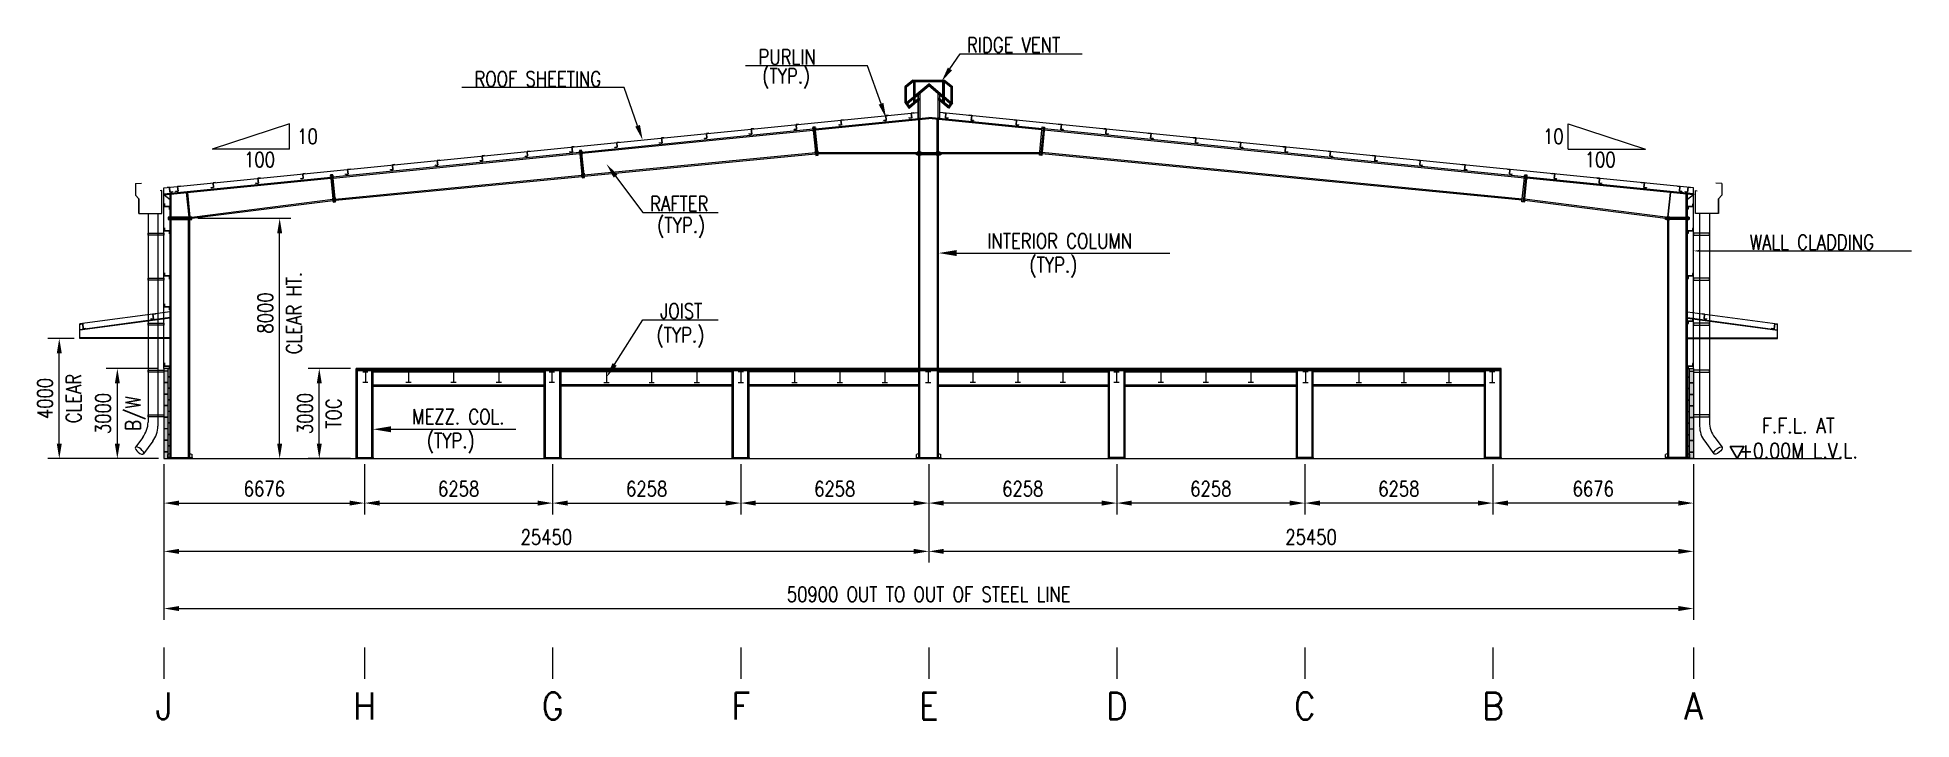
# Model space of a CAD drawing. Header units: millimetres. Extents: x 656141 to 1304589, y -54663 to 110742.
# Drawn here: x 950514 to 1012880, y 70663 to 93367 of the extents above; entities that cross this region are included whole.
import ezdxf
from ezdxf.enums import TextEntityAlignment as Align

# ---------------------------------------------------------------- set-up
doc = ezdxf.new("R2010")
doc.units = ezdxf.units.MM
doc.header["$LTSCALE"] = 0.35
doc.header["$MEASUREMENT"] = 0
doc.linetypes.add('CENTER', pattern=[6884.562, 4302.852, -860.57, 860.57, -860.57])
doc.linetypes.add('CONTIN', pattern=[0, 0, 0])
doc.layers.get('0').update_dxf_attribs({"linetype": 'CONTIN'})
doc.styles.add('ROMANT', font='simplex.shx')
doc.styles.add('S', font='simplex.shx')
doc.styles.add('SIMPLEX', font='simplex.shx', dxfattribs={"width": 0.8})

msp = doc.modelspace()

# ---------------------------------------------------------------- texts
at = {"color": 7, "linetype": 'ByBlock', "lineweight": 0, "style": 'ROMANT', "width": 0.8}
for s, p in [('PURLIN', (974510.6, 92469.6)), ('RIDGE VENT', (981448.4, 92867.4)), ('(TYP.)', (974634.4, 91839)), ('ROOF SHEETING', (965056.8, 91738.2)), ('10', (959157.5, 89824.2)), ('10', (1000618.7, 89824.2)), ('100', (957390.3, 89051.9)), ('100', (1002004.9, 89051.9)), ('RAFTER', (970905, 87580.2)), ('(TYP.)', (971139.5, 86869.5)), ('INTERIOR COLUMN', (982125.7, 86341.5)), ('WALL CLADDING', (1007499.1, 86303.2)), ('(TYP.)', (983524.2, 85548.9)), ('JOIST', (971234.8, 84013.2)), ('(TYP.)', (971114.5, 83217.6)), ('MEZZ. COL.', (962985.4, 80493.5)), ('(TYP.)', (963469.4, 79700.8))]:
    msp.add_text(s, height=500, dxfattribs=at).set_placement(p)
at = {"lineweight": 0, "style": 'ROMANT', "width": 0.85}
for s, p in [('F.F.L. AT', (1007905.4, 80194.1)), ('+0.00M L.V.L.', (1007126.2, 79360.8))]:
    msp.add_text(s, height=500, dxfattribs=at).set_placement(p)
at = {"linetype": 'ByBlock', "lineweight": 0, "style": 'S', "width": 0.9}
for s, p in [('J', (954723.8, 71113.5)), ('H', (961399.8, 71113.5)), ('G', (967657.8, 71113.5)), ('F', (973915.8, 71113.5)), ('E', (980173.8, 71113.5)), ('D', (986431.8, 71113.5)), ('C', (992689.8, 71113.5)), ('B', (998947.8, 71113.5)), ('A', (1005623.8, 71113.5))]:
    msp.add_text(s, height=900, dxfattribs=at).set_placement(p, align=Align.MIDDLE_CENTER)
at = {"color": 7, "linetype": 'Continuous', "lineweight": 0, "char_height": 500, "attachment_point": 5, "rotation": 90, "style": 'SIMPLEX'}
for s, insert in [('\\A1;CLEAR HT.}', (959047.8, 84194.9)), ('\\A1;{8000', (958097.8, 84194.9)), ('\\A1;{4000', (950763.5, 81349.2)), ('\\A1;CLEAR}', (951713.5, 81349.2)), ('\\A1;{3000', (952696.1, 80849.2)), ('\\A1;B/W }', (953777.1, 80849.2)), ('\\A1;{3000', (959416.6, 80849.2)), ('\\A1;TOC}', (960366.6, 80849.2))]:
    msp.add_mtext(s, dxfattribs=dict(at, insert=insert))
at = {"color": 7, "linetype": 'Continuous', "lineweight": 0, "char_height": 500, "attachment_point": 5, "style": 'SIMPLEX'}
for s, insert in [('\\A1;{6676}', (958062.1, 78343.2)), ('\\A1;6258', (964529.4, 78343.2)), ('\\A1;6258', (970787.4, 78343.2)), ('\\A1;6258', (977045.4, 78343.2)), ('\\A1;6258', (983303.4, 78343.2)), ('\\A1;6258', (989561.4, 78343.2)), ('\\A1;6258', (995819.4, 78343.2)), ('\\A1;{6676}', (1002286.1, 78343.2)), ('\\A1;{25450}', (967449.1, 76736.2)), ('\\A1;{25450}', (992899.1, 76736.2)), ('\\A1;{50900 \\Fsimplex.shx|c1;OUT TO OUT OF STEEL LINE }', (980173.8, 74833.2))]:
    msp.add_mtext(s, dxfattribs=dict(at, insert=insert))

# ---------------------------------------------------------------- hatches: boundary and pattern name
at = {"lineweight": 0}
for points in [[(954723.8, 82349.2), (954723.8, 79349.2), (954923.8, 79349.2), (954923.8, 82349.2)], [(1005423.8, 79349.2), (1005423.8, 82349.2), (1005623.8, 82349.2), (1005623.8, 79349.2)]]:
    msp.add_hatch(color=254, dxfattribs=at).paths.add_polyline_path(points)

# ---------------------------------------------------------------- linework, layer by layer
at = {"color": 6, "linetype": 'ByBlock', "lineweight": 0}
for p, q in [((978141.2, 92428.7), (974076.2, 92428.7)), ((978587.3, 91160.1), (978141.2, 92428.7)), ((980878.5, 92319.9), (981214.2, 92826.4)), ((981214.2, 92826.4), (985279.2, 92826.4)), ((970039.8, 91697.2), (964637.8, 91697.2)), ((970485.9, 90428.6), (970039.8, 91697.2)), ((969753.2, 88751.1), (970663.8, 87539.2)), ((955846.6, 87349.2), (958947.8, 87349.2)), ((970663.8, 87539.2), (973161.8, 87539.2)), ((958572.8, 79849.2), (958572.8, 86849.2)), ((981103.4, 86191.5), (988197.8, 86191.5)), ((969721.1, 82483.5), (970663.8, 83966.2)), ((970663.8, 83966.2), (973161.8, 83966.2)), ((960932.7, 82349.2), (959516.6, 82349.2)), ((959891.6, 79849.2), (959891.6, 81849.2)), ((962279.3, 80324.6), (966428.8, 80324.6)), ((955846.6, 79349.2), (958947.8, 79349.2)), ((960928.7, 79349.2), (959516.6, 79349.2)), ((954723.8, 79161.7), (954723.8, 73983.2)), ((954723.8, 79161.7), (954723.8, 75886.2)), ((954723.8, 79161.7), (954723.8, 77493.2)), ((961400.4, 79161.7), (961400.4, 77493.2)), ((961400.4, 79161.7), (961400.4, 77493.2)), ((967658.4, 79161.7), (967658.4, 77493.2)), ((967658.4, 79161.7), (967658.4, 77493.2)), ((973916.4, 79161.7), (973916.4, 77493.2)), ((973916.4, 79161.7), (973916.4, 77493.2)), ((980174.4, 79161.7), (980174.4, 75886.2)), ((980174.4, 79161.7), (980174.4, 75886.2)), ((980174.4, 79161.7), (980174.4, 77493.2)), ((980174.4, 79161.7), (980174.4, 77493.2)), ((986432.4, 79161.7), (986432.4, 77493.2)), ((986432.4, 79161.7), (986432.4, 77493.2)), ((992690.4, 79161.7), (992690.4, 77493.2)), ((992690.4, 79161.7), (992690.4, 77493.2)), ((998948.4, 79161.7), (998948.4, 77493.2)), ((998948.4, 79161.7), (998948.4, 77493.2)), ((1005623.8, 79161.7), (1005623.8, 73983.2)), ((1005623.8, 79161.7), (1005623.8, 75886.2)), ((1005623.8, 79161.7), (1005623.8, 77493.2)), ((955223.8, 77868.2), (960900.4, 77868.2)), ((961900.4, 77868.2), (967158.4, 77868.2)), ((968158.4, 77868.2), (973416.4, 77868.2)), ((974416.4, 77868.2), (979674.4, 77868.2)), ((985932.4, 77868.2), (980674.4, 77868.2)), ((992190.4, 77868.2), (986932.4, 77868.2)), ((998448.4, 77868.2), (993190.4, 77868.2)), ((1005123.8, 77868.2), (999448.4, 77868.2)), ((979674.4, 76261.2), (955223.8, 76261.2)), ((1005123.8, 76261.2), (980674.4, 76261.2)), ((955223.8, 74358.2), (1005123.8, 74358.2))]:
    msp.add_line(p, q, dxfattribs=at)
at = {"lineweight": 0}
for p, q in [((979646.1, 91951.1), (979384.6, 91731.7)), ((979384.6, 91187.7), (979384.6, 91731.7)), ((979432.6, 91709.3), (979384.6, 91731.7)), ((979648.7, 91943.9), (979391.8, 91728.3)), ((979391.8, 91189.9), (979391.8, 91728.3)), ((979663.6, 91903.1), (979432.6, 91709.3)), ((979432.6, 91202.8), (979432.6, 91709.3)), ((979646.1, 91951.1), (980701.5, 91951.1)), ((979663.6, 91903.1), (979646.1, 91951.1)), ((979648.7, 91943.9), (980698.9, 91943.9)), ((979663.6, 91939.1), (979663.6, 91199.9)), ((979663.6, 91939.1), (979711.6, 91939.1)), ((979704.4, 91939.1), (979704.4, 91199.9)), ((979711.6, 91939.1), (979711.6, 91199.9)), ((979711.6, 91903.1), (980636, 91903.1)), ((979711.6, 91434.2), (980173.8, 91822)), ((979711.6, 91424.8), (980173.8, 91812.6)), ((979711.6, 91371.5), (980173.8, 91759.4)), ((980636, 91434.2), (980173.8, 91822)), ((980636, 91424.8), (980173.8, 91812.6)), ((980636, 91371.5), (980173.8, 91759.4)), ((980636, 91939.1), (980636, 91199.9)), ((980684, 91939.1), (980636, 91939.1)), ((980643.2, 91939.1), (980643.2, 91199.9)), ((980684, 91903.1), (980701.5, 91951.1)), ((980684, 91939.1), (980684, 91199.9)), ((980684, 91903.1), (980915, 91709.3)), ((980698.9, 91943.9), (980955.8, 91728.3)), ((980701.5, 91951.1), (980963, 91731.7)), ((980915, 91709.3), (980963, 91731.7)), ((980915, 91202.8), (980915, 91709.3)), ((980955.8, 91189.9), (980955.8, 91728.3)), ((980963, 91187.7), (980963, 91731.7)), ((979432.6, 91202.8), (979384.6, 91187.7)), ((979384.6, 91187.7), (979508.2, 91011.1)), ((979391.8, 91189.9), (979514.1, 91015.2)), ((979432.6, 91200.1), (979663.6, 91393.9)), ((979432.6, 91202.8), (979517.2, 91081.9)), ((979437.9, 91195.2), (979663.6, 91384.5)), ((979460.3, 91160.6), (979663.6, 91331.3)), ((979498.8, 91066.5), (979663.6, 91204.7)), ((979498.8, 91066.5), (979529.7, 91029.7)), ((979525.1, 91035.3), (979864.9, 91320.4)), ((979529.7, 91029.7), (979869.5, 91314.9)), ((979711.6, 91199.9), (979663.6, 91199.9)), ((979711.6, 91245), (979838.6, 91351.6)), ((979813.8, 91457.3), (979813.8, 91330.8)), ((979813.8, 91268.1), (979813.8, 90876.9)), ((979821, 91463.3), (979821, 91336.8)), ((979821, 91274.2), (979821, 90678.9)), ((979838.6, 91351.6), (979869.5, 91314.9)), ((979873.8, 91507.6), (979873.8, 90876.9)), ((980473.8, 91507.6), (980473.8, 90876.9)), ((980509, 91351.6), (980478.1, 91314.9)), ((980817.9, 91029.7), (980478.1, 91314.9)), ((980822.5, 91035.3), (980482.7, 91320.4)), ((980636, 91245), (980509, 91351.6)), ((980526.6, 91463.3), (980526.6, 91336.8)), ((980526.6, 91274.2), (980526.6, 90678.9)), ((980533.8, 91457.3), (980533.8, 91330.8)), ((980533.8, 91268.1), (980533.8, 90876.9)), ((980636, 91199.9), (980684, 91199.9)), ((980913.8, 91201.1), (980684, 91393.9)), ((980909.7, 91195.2), (980684, 91384.5)), ((980886.2, 91161.6), (980684, 91331.3)), ((980848.8, 91066.5), (980684, 91204.7)), ((980848.8, 91066.5), (980817.9, 91029.7)), ((980915, 91202.8), (980830.4, 91081.9)), ((980955.8, 91189.9), (980833.5, 91015.2)), ((980963, 91187.7), (980839.4, 91011.1)), ((980915, 91202.8), (980963, 91187.7)), ((976402, 90330.9), (980173.8, 90708.1)), ((976405.8, 90293), (980173.8, 90669.8)), ((979508.2, 91011.1), (979547.5, 91038.6)), ((979544.8, 91042.5), (979547.5, 91038.6)), ((979813.8, 90876.9), (979813.8, 90678.9)), ((979813.8, 90678.9), (979873.8, 90678.9)), ((979844.3, 89541.6), (979844.3, 90631.9)), ((979873.8, 90876.9), (979873.8, 90678.9)), ((979882.4, 89541.6), (979882.4, 90635.7)), ((983945.5, 90330.9), (980173.8, 90708.1)), ((983941.8, 90293), (980173.8, 90669.8)), ((980459.7, 89541.6), (980459.7, 90635.7)), ((980473.8, 90876.9), (980473.8, 90678.9)), ((980533.8, 90678.9), (980473.8, 90678.9)), ((980497.8, 89541.6), (980497.8, 90631.9)), ((980533.8, 90876.9), (980533.8, 90678.9)), ((980802.7, 91042.5), (980800.1, 91038.6)), ((980839.4, 91011.1), (980800.1, 91038.6)), ((968628.2, 89553.5), (976326.2, 90323.3)), ((968632.1, 89515.6), (976330, 90285.4)), ((976425.4, 90352.8), (976299.1, 90340.1)), ((976433, 90276.9), (976306.6, 90264.3)), ((976396.4, 90388.2), (976320.5, 90380.6)), ((976320.5, 90380.6), (976414, 89440.5)), ((976358.4, 90384.4), (976452, 89444.3)), ((976489.9, 89448.1), (976396.4, 90388.2)), ((983857.7, 89448.1), (983951.2, 90388.2)), ((983989.2, 90384.4), (983895.6, 89444.3)), ((983914.6, 90276.9), (984041, 90264.3)), ((983922.2, 90352.8), (984048.5, 90340.1)), ((984027.1, 90380.6), (983933.6, 89440.5)), ((983951.2, 90388.2), (984027.1, 90380.6)), ((999996, 88687.6), (984017.6, 90285.4)), ((999999.8, 88725.5), (984021.4, 90323.3)), ((960347.8, 88725.5), (968552.4, 89546)), ((960351.6, 88687.6), (968556.2, 89508.1)), ((968651.5, 89575.3), (968525.1, 89562.7)), ((968659.1, 89499.5), (968532.7, 89486.9)), ((968622.4, 89610.7), (968546.6, 89603.1)), ((968546.6, 89603.1), (968638.1, 88700)), ((968584.5, 89606.9), (968676, 88703.8)), ((968713.9, 88707.6), (968622.4, 89610.7)), ((968705.6, 88789.7), (976404.7, 89534.3)), ((968709.4, 88751.9), (976408.5, 89496.4)), ((976503.8, 89564.3), (976377.4, 89551.7)), ((976511.3, 89488.5), (976385, 89475.9)), ((976414, 89440.5), (976489.9, 89448.1)), ((979844.2, 79387.3), (979844.3, 89466.2)), ((979882.3, 79387.3), (979882.4, 89466.2)), ((980465.2, 79387.3), (980465.3, 89466.2)), ((980503.3, 79387.3), (980503.4, 89466.2)), ((983836.2, 89488.5), (983962.6, 89475.9)), ((983843.8, 89564.3), (983970.2, 89551.7)), ((983933.6, 89440.5), (983857.7, 89448.1)), ((999921.3, 87950.8), (983939.1, 89496.4)), ((999925.1, 87988.7), (983942.9, 89534.3)), ((954723.8, 88163.1), (960271.9, 88717.9)), ((954723.8, 88124.8), (960275.8, 88680)), ((960369.5, 88762.1), (960243.2, 88749.5)), ((960377.1, 88686.3), (960250.7, 88673.7)), ((960340.5, 88797.5), (960264.6, 88789.9)), ((960264.6, 88789.9), (960356.2, 87886.8)), ((960302.6, 88793.7), (960394.1, 87890.6)), ((960432, 87894.4), (960340.5, 88797.5)), ((960422.5, 87988.7), (968629.8, 88782.4)), ((960426.3, 87950.8), (968633.6, 88744.5)), ((968727.8, 88823.9), (968601.5, 88811.2)), ((968735.4, 88748.1), (968609, 88735.4)), ((968638.1, 88700), (968713.9, 88707.6)), ((999915.6, 87894.4), (1000007.1, 88797.5)), ((1000045, 88793.7), (999953.5, 87890.6)), ((999970.5, 88686.3), (1000096.9, 88673.7)), ((999978.1, 88762.1), (1000104.4, 88749.5)), ((1000083, 88789.9), (999991.4, 87886.8)), ((1000007.1, 88797.5), (1000083, 88789.9)), ((1005623.8, 88124.8), (1000071.8, 88680)), ((1005623.8, 88163.1), (1000075.7, 88717.9)), ((954923.8, 87387.3), (954923.8, 88144.8)), ((954961.9, 87387.3), (954961.9, 88148.6)), ((955563.4, 87387), (955477.6, 88208.9)), ((955502.8, 88211.9), (955588.6, 87390.1)), ((955653, 87387.8), (960346.9, 87979.5)), ((955653, 87349.2), (960350.7, 87941.5)), ((960445.9, 88010.7), (960319.5, 87998)), ((999901.7, 88010.7), (1000028.1, 87998)), ((1004694.6, 87342.5), (999996.9, 87941.5)), ((1004694.6, 87381), (1000000.7, 87979.5)), ((1004844.8, 88211.9), (1004759, 87390.1)), ((1004784.2, 87387), (1004870, 88208.9)), ((1005385.7, 87387.3), (1005385.7, 88148.6)), ((1005423.8, 87387.3), (1005423.8, 88144.8)), ((955653, 87387.3), (954866.7, 87387.3)), ((954866.7, 87387.3), (954866.7, 87311.1)), ((954866.7, 87349.2), (955653, 87349.2)), ((954904.8, 87412.7), (954904.8, 87285.7)), ((954981, 87412.7), (954981, 87285.7)), ((955529.3, 87412.7), (955529.3, 87285.7)), ((955611.6, 87412.7), (955611.6, 87285.7)), ((955653, 87311.1), (955653, 87387.3)), ((960453.5, 87934.9), (960327.1, 87922.2)), ((960356.2, 87886.8), (960432, 87894.4)), ((999894.1, 87934.9), (1000020.5, 87922.2)), ((999991.4, 87886.8), (999915.6, 87894.4)), ((1004694.6, 87311.1), (1004694.6, 87387.3)), ((1004694.6, 87387.3), (1005480.9, 87387.3)), ((1005480.9, 87349.2), (1004694.6, 87349.2)), ((1004736, 87412.7), (1004736, 87285.7)), ((1004818.3, 87412.7), (1004818.3, 87285.7)), ((1005366.6, 87412.7), (1005366.6, 87285.7)), ((1005442.8, 87412.7), (1005442.8, 87285.7)), ((1005480.9, 87387.3), (1005480.9, 87311.1)), ((954866.7, 87311.1), (955653, 87311.1)), ((954923.8, 85412.3), (954923.8, 87311.1)), ((954961.9, 85412.3), (954961.9, 87311.1)), ((955544.8, 79387.3), (955544.8, 87311.1)), ((955582.9, 79387.3), (955582.9, 87311.1)), ((1005480.9, 87311.1), (1004694.6, 87311.1)), ((1004764.7, 79387.3), (1004764.7, 87311.1)), ((1004802.8, 79387.3), (1004802.8, 87311.1)), ((1005385.7, 85412.3), (1005385.7, 87311.1)), ((1005423.8, 85412.3), (1005423.8, 87311.1)), ((954923.8, 79387.3), (954923.8, 85445.1)), ((954961.9, 79387.3), (954961.9, 85445.1)), ((1005385.7, 79387.3), (1005385.7, 85445.1)), ((1005423.8, 79387.3), (1005423.8, 85445.1)), ((961120.2, 79387.3), (961120.2, 82349.2)), ((961158.3, 79387.3), (961158.3, 82278.9)), ((961641.2, 79387.3), (961641.2, 82278.9)), ((961679.3, 79387.3), (961679.3, 82278.9)), ((961679.3, 82278.9), (967378.2, 82278.9)), ((961679.3, 82240.8), (967378.2, 82240.8)), ((961679.3, 81801), (967378.2, 81801)), ((961679.3, 81762.9), (967378.2, 81762.9)), ((967378.2, 79387.3), (967378.2, 82278.9)), ((967416.3, 79387.3), (967416.3, 82278.9)), ((967899.2, 79387.3), (967899.2, 82278.9)), ((967937.3, 79387.3), (967937.3, 82278.9)), ((973636.2, 82278.9), (967937.3, 82278.9)), ((973636.2, 82240.8), (967937.3, 82240.8)), ((973636.2, 81801), (967937.3, 81801)), ((973636.2, 81762.9), (967937.3, 81762.9)), ((973636.2, 79387.3), (973636.2, 82278.9)), ((973674.3, 79387.3), (973674.3, 82278.9)), ((974157.2, 79387.3), (974157.2, 82278.9)), ((974195.3, 79387.3), (974195.3, 82278.9)), ((979846.3, 82240.8), (974195.3, 82240.8)), ((979844.2, 81801), (974195.3, 81801)), ((979844.2, 81762.9), (974195.3, 81762.9)), ((980501.3, 82240.8), (986152.2, 82240.8)), ((980503.3, 81801), (986152.2, 81801)), ((980503.3, 81762.9), (986152.2, 81762.9)), ((986152.2, 79387.3), (986152.2, 82278.9)), ((986190.3, 79387.3), (986190.3, 82278.9)), ((986673.2, 79387.3), (986673.2, 82278.9)), ((986711.3, 79387.3), (986711.3, 82278.9)), ((986711.3, 82278.9), (992410.2, 82278.9)), ((986711.3, 82240.8), (992410.2, 82240.8)), ((986711.3, 81801), (992410.2, 81801)), ((986711.3, 81762.9), (992410.2, 81762.9)), ((992410.2, 79387.3), (992410.2, 82278.9)), ((992448.3, 79387.3), (992448.3, 82278.9)), ((992931.2, 79387.3), (992931.2, 82278.9)), ((992969.3, 79387.3), (992969.3, 82278.9)), ((998668.2, 82278.9), (992969.3, 82278.9)), ((998668.2, 82240.8), (992969.3, 82240.8)), ((998668.2, 81801), (992969.3, 81801)), ((998668.2, 81762.9), (992969.3, 81762.9)), ((998668.2, 79387.3), (998668.2, 82278.9)), ((998706.3, 79387.3), (998706.3, 82278.9)), ((999189.2, 79387.3), (999189.2, 82278.9)), ((999227.3, 79387.3), (999227.3, 82278.9)), ((954923.8, 79521.1), (954847.6, 79488.9)), ((954847.6, 79387.3), (954847.6, 79488.9)), ((954847.6, 79349.2), (954847.6, 79387.3)), ((954847.6, 79387.3), (955659.1, 79387.3)), ((955659.1, 79349.2), (954847.6, 79349.2)), ((954923.8, 79387.3), (955582.9, 79387.3)), ((955582.9, 79521.1), (955659.1, 79488.9)), ((955659.1, 79387.3), (955659.1, 79488.9)), ((955659.1, 79387.3), (955659.1, 79349.2)), ((979844.2, 79521.1), (979768, 79488.9)), ((979768, 79387.3), (979768, 79488.9)), ((979768, 79349.2), (979768, 79387.3)), ((979768, 79387.3), (980579.5, 79387.3)), ((980579.5, 79349.2), (979768, 79349.2)), ((979844.2, 79387.3), (980503.3, 79387.3)), ((980503.3, 79521.1), (980579.5, 79488.9)), ((980579.5, 79387.3), (980579.5, 79488.9)), ((980579.5, 79387.3), (980579.5, 79349.2)), ((1004764.7, 79521.1), (1004688.5, 79488.9)), ((1004688.5, 79387.3), (1004688.5, 79488.9)), ((1005500, 79387.3), (1004688.5, 79387.3)), ((1004688.5, 79387.3), (1004688.5, 79349.2)), ((1004688.5, 79349.2), (1005500, 79349.2)), ((1005423.8, 79387.3), (1004764.7, 79387.3)), ((1005423.8, 79521.1), (1005500, 79488.9)), ((1005500, 79387.3), (1005500, 79488.9)), ((1005500, 79349.2), (1005500, 79387.3))]:
    msp.add_line(p, q, dxfattribs=at)
at = {"color": 5, "lineweight": 0}
for p, q in [((954723.8, 88364.1), (979813.8, 90873.1)), ((1005623.8, 88364.1), (980533.8, 90873.1)), ((954723.8, 82349.2), (954723.8, 88364.1)), ((1005623.8, 82349.2), (1005623.8, 88364.1)), ((954923.8, 84235), (951923.8, 83833.7)), ((1005423.8, 84235), (1008423.8, 83833.7))]:
    msp.add_line(p, q, dxfattribs=at)
at = {"linetype": 'Continuous', "lineweight": 0}
for p, q in [((958898.3, 90493.4), (956326.1, 89647.7)), ((958898.3, 89647.7), (958898.3, 90493.4)), ((1001449.3, 89647.7), (1001449.3, 90493.4)), ((1001449.3, 90493.4), (1004021.5, 89647.7)), ((958898.3, 89647.7), (956326.1, 89647.7)), ((976484.3, 89542), (983867.1, 89542)), ((976484.3, 89503.9), (983863.3, 89503.9)), ((979770.3, 89541.6), (980571.7, 89541.6)), ((979770.3, 89466.2), (979770.3, 89541.6)), ((980571.7, 89466.2), (979770.3, 89466.2)), ((979807.8, 89440.4), (979807.8, 89567.4)), ((979906.8, 89440.4), (979906.8, 89567.4)), ((980440.8, 89440.4), (980440.8, 89567.4)), ((980539.8, 89440.4), (980539.8, 89567.4)), ((980571.7, 89541.6), (980571.7, 89466.2)), ((1001449.3, 89647.7), (1004021.5, 89647.7)), ((954723.8, 88163.1), (954727.6, 88125.2)), ((954727.6, 88125.2), (954923.8, 87968.7)), ((1005620, 88125.2), (1005423.8, 87968.7)), ((1005623.8, 88163.1), (1005620, 88125.2)), ((999227.3, 82278.9), (999227.3, 82349.2)), ((954723.8, 79349.2), (1005623.8, 79349.2)), ((961116.2, 79387.3), (961684.6, 79387.3)), ((961116.2, 79349.2), (961116.2, 79387.3)), ((961684.6, 79349.2), (961116.2, 79349.2)), ((961684.6, 79387.3), (961684.6, 79349.2)), ((967374.2, 79387.3), (967942.6, 79387.3)), ((967374.2, 79349.2), (967374.2, 79387.3)), ((967942.6, 79349.2), (967374.2, 79349.2)), ((967942.6, 79387.3), (967942.6, 79349.2)), ((973632.2, 79387.3), (974200.6, 79387.3)), ((973632.2, 79349.2), (973632.2, 79387.3)), ((974200.6, 79349.2), (973632.2, 79349.2)), ((974200.6, 79387.3), (974200.6, 79349.2)), ((986715.3, 79387.3), (986147, 79387.3)), ((986147, 79387.3), (986147, 79349.2)), ((986147, 79349.2), (986715.3, 79349.2)), ((986715.3, 79349.2), (986715.3, 79387.3)), ((992973.3, 79387.3), (992405, 79387.3)), ((992405, 79387.3), (992405, 79349.2)), ((992405, 79349.2), (992973.3, 79349.2)), ((992973.3, 79349.2), (992973.3, 79387.3)), ((999231.3, 79387.3), (998663, 79387.3)), ((998663, 79387.3), (998663, 79349.2)), ((998663, 79349.2), (999231.3, 79349.2)), ((999231.3, 79349.2), (999231.3, 79387.3)), ((1005623.8, 79349.2), (1010534.7, 79349.2))]:
    msp.add_line(p, q, dxfattribs=at)
at = {"extrusion": (0, 0, -1)}
for p, q in [((975759.9, 90470.4), (975840.8, 90478.5)), ((975776, 90309.3), (975759.9, 90470.4)), ((975840.8, 90478.5), (975842.4, 90462.4)), ((977186.1, 90466.6), (977187.7, 90450.5)), ((977187.7, 90450.5), (977268.6, 90458.6)), ((977252.5, 90619.7), (977333.4, 90627.8)), ((977268.6, 90458.6), (977252.5, 90619.7)), ((977333.4, 90627.8), (977335, 90611.7)), ((978678.7, 90615.9), (978680.3, 90599.8)), ((978680.3, 90599.8), (978761.2, 90607.8)), ((978745.1, 90768.9), (978825.9, 90777)), ((978761.2, 90607.8), (978745.1, 90768.9)), ((978825.9, 90777), (978827.5, 90760.9)), ((979526.3, 90697.9), (979527.9, 90681.8)), ((979527.9, 90681.8), (979608.8, 90689.9)), ((979592.7, 90851), (979673.6, 90859.1)), ((979608.8, 90689.9), (979592.7, 90851)), ((979673.6, 90859.1), (979675.2, 90843)), ((980664, 90860.1), (980662.4, 90844)), ((980744.9, 90852), (980664, 90860.1)), ((980728.8, 90690.9), (980744.9, 90852)), ((980809.7, 90682.8), (980728.8, 90690.9)), ((980811.3, 90698.9), (980809.7, 90682.8)), ((981521.7, 90777), (981520.1, 90760.9)), ((981602.5, 90768.9), (981521.7, 90777)), ((981586.4, 90607.8), (981602.5, 90768.9)), ((981667.3, 90599.8), (981586.4, 90607.8)), ((981668.9, 90615.9), (981667.3, 90599.8)), ((983014.2, 90627.8), (983012.6, 90611.7)), ((983095.1, 90619.7), (983014.2, 90627.8)), ((983079, 90458.6), (983095.1, 90619.7)), ((983159.9, 90450.5), (983079, 90458.6)), ((983161.5, 90466.6), (983159.9, 90450.5)), ((984506.8, 90478.5), (984505.2, 90462.4)), ((984587.7, 90470.4), (984506.8, 90478.5)), ((984571.5, 90309.3), (984587.7, 90470.4)), ((969789.7, 89873.4), (969870.6, 89881.5)), ((969805.8, 89712.3), (969789.7, 89873.4)), ((969870.6, 89881.5), (969872.2, 89865.4)), ((971215.9, 89869.6), (971217.5, 89853.5)), ((971217.5, 89853.5), (971298.4, 89861.6)), ((971282.3, 90022.7), (971363.1, 90030.8)), ((971298.4, 89861.6), (971282.3, 90022.7)), ((971363.1, 90030.8), (971364.8, 90014.6)), ((972708.4, 90018.8), (972710.1, 90002.7)), ((972710.1, 90002.7), (972790.9, 90010.8)), ((972774.8, 90171.9), (972855.7, 90180)), ((972790.9, 90010.8), (972774.8, 90171.9)), ((972855.7, 90180), (972857.3, 90163.9)), ((974201, 90168.1), (974202.6, 90152)), ((974202.6, 90152), (974283.5, 90160.1)), ((974267.4, 90321.2), (974348.3, 90329.3)), ((974283.5, 90160.1), (974267.4, 90321.2)), ((974348.3, 90329.3), (974349.9, 90313.2)), ((975693.6, 90317.4), (975695.2, 90301.2)), ((975695.2, 90301.2), (975776, 90309.3)), ((984652.4, 90301.2), (984571.5, 90309.3)), ((984654, 90317.4), (984652.4, 90301.2)), ((985999.3, 90329.3), (985997.7, 90313.2)), ((986080.2, 90321.2), (985999.3, 90329.3)), ((986064.1, 90160.1), (986080.2, 90321.2)), ((986145, 90152), (986064.1, 90160.1)), ((986146.6, 90168.1), (986145, 90152)), ((987491.9, 90180), (987490.3, 90163.9)), ((987572.8, 90171.9), (987491.9, 90180)), ((987556.7, 90010.8), (987572.8, 90171.9)), ((987637.5, 90002.7), (987556.7, 90010.8)), ((987639.1, 90018.8), (987637.5, 90002.7)), ((988984.4, 90030.8), (988982.8, 90014.6)), ((989065.3, 90022.7), (988984.4, 90030.8)), ((989049.2, 89861.6), (989065.3, 90022.7)), ((989130.1, 89853.5), (989049.2, 89861.6)), ((989131.7, 89869.6), (989130.1, 89853.5)), ((990477, 89881.5), (990475.4, 89865.4)), ((990557.9, 89873.4), (990477, 89881.5)), ((990541.8, 89712.3), (990557.9, 89873.4)), ((963819.5, 89276.4), (963900.4, 89284.5)), ((963835.6, 89115.3), (963819.5, 89276.4)), ((963900.4, 89284.5), (963902, 89268.4)), ((965245.7, 89272.6), (965247.3, 89256.5)), ((965247.3, 89256.5), (965328.2, 89264.5)), ((965312, 89425.6), (965392.9, 89433.7)), ((965328.2, 89264.5), (965312, 89425.6)), ((965392.9, 89433.7), (965394.5, 89417.6)), ((966738.2, 89421.8), (966739.8, 89405.7)), ((966739.8, 89405.7), (966820.7, 89413.8)), ((966804.6, 89574.9), (966885.5, 89583)), ((966820.7, 89413.8), (966804.6, 89574.9)), ((966885.5, 89583), (966887.1, 89566.9)), ((968230.8, 89571.1), (968232.4, 89555)), ((968232.4, 89555), (968313.3, 89563.1)), ((968297.2, 89724.2), (968378, 89732.2)), ((968313.3, 89563.1), (968297.2, 89724.2)), ((968378, 89732.2), (968379.6, 89716.1)), ((969723.3, 89720.3), (969724.9, 89704.2)), ((969724.9, 89704.2), (969805.8, 89712.3)), ((990622.6, 89704.2), (990541.8, 89712.3)), ((990624.3, 89720.3), (990622.6, 89704.2)), ((991969.6, 89732.2), (991967.9, 89716.1)), ((992050.4, 89724.2), (991969.6, 89732.2)), ((992034.3, 89563.1), (992050.4, 89724.2)), ((992115.2, 89555), (992034.3, 89563.1)), ((992116.8, 89571.1), (992115.2, 89555)), ((993462.1, 89583), (993460.5, 89566.9)), ((993543, 89574.9), (993462.1, 89583)), ((993526.9, 89413.8), (993543, 89574.9)), ((993607.8, 89405.7), (993526.9, 89413.8)), ((993609.4, 89421.8), (993607.8, 89405.7)), ((994954.7, 89433.7), (994953.1, 89417.6)), ((995035.5, 89425.6), (994954.7, 89433.7)), ((995019.4, 89264.5), (995035.5, 89425.6)), ((995100.3, 89256.5), (995019.4, 89264.5)), ((995101.9, 89272.6), (995100.3, 89256.5)), ((996447.2, 89284.5), (996445.6, 89268.4)), ((996528.1, 89276.4), (996447.2, 89284.5)), ((996512, 89115.3), (996528.1, 89276.4)), ((957849.3, 88679.4), (957930.1, 88687.5)), ((957865.4, 88518.3), (957849.3, 88679.4)), ((957930.1, 88687.5), (957931.8, 88671.3)), ((959275.4, 88675.5), (959277.1, 88659.4)), ((959277.1, 88659.4), (959357.9, 88667.5)), ((959341.8, 88828.6), (959422.7, 88836.7)), ((959357.9, 88667.5), (959341.8, 88828.6)), ((959422.7, 88836.7), (959424.3, 88820.6)), ((960768, 88824.8), (960769.6, 88808.7)), ((960769.6, 88808.7), (960850.5, 88816.8)), ((960834.4, 88977.9), (960915.3, 88986)), ((960850.5, 88816.8), (960834.4, 88977.9)), ((960915.3, 88986), (960916.9, 88969.9)), ((962260.6, 88974.1), (962262.2, 88957.9)), ((962262.2, 88957.9), (962343, 88966)), ((962326.9, 89127.1), (962407.8, 89135.2)), ((962343, 88966), (962326.9, 89127.1)), ((962407.8, 89135.2), (962409.4, 89119.1)), ((963753.1, 89123.3), (963754.7, 89107.2)), ((963754.7, 89107.2), (963835.6, 89115.3)), ((996592.9, 89107.2), (996512, 89115.3)), ((996594.5, 89123.3), (996592.9, 89107.2)), ((997939.8, 89135.2), (997938.2, 89119.1)), ((998020.7, 89127.1), (997939.8, 89135.2)), ((998004.5, 88966), (998020.7, 89127.1)), ((998085.4, 88957.9), (998004.5, 88966)), ((998087, 88974.1), (998085.4, 88957.9)), ((999432.3, 88986), (999430.7, 88969.9)), ((999513.2, 88977.9), (999432.3, 88986)), ((999497.1, 88816.8), (999513.2, 88977.9)), ((999578, 88808.7), (999497.1, 88816.8)), ((999579.6, 88824.8), (999578, 88808.7)), ((1000924.9, 88836.7), (1000923.3, 88820.6)), ((1001005.8, 88828.6), (1000924.9, 88836.7)), ((1000989.7, 88667.5), (1001005.8, 88828.6)), ((1001070.5, 88659.4), (1000989.7, 88667.5)), ((1001072.1, 88675.5), (1001070.5, 88659.4)), ((1002417.4, 88687.5), (1002415.8, 88671.3)), ((1002498.3, 88679.4), (1002417.4, 88687.5)), ((1002482.2, 88518.3), (1002498.3, 88679.4)), ((954905.9, 88382.3), (954825, 88374.2)), ((954825, 88374.2), (954826.7, 88358.1)), ((954922, 88221.2), (954905.9, 88382.3)), ((955002.9, 88229.3), (954922, 88221.2)), ((955001.3, 88245.4), (955002.9, 88229.3)), ((955110.2, 88256.3), (955111.8, 88240.2)), ((955111.8, 88240.2), (955192.7, 88248.3)), ((955176.5, 88409.4), (955257.4, 88417.5)), ((955192.7, 88248.3), (955176.5, 88409.4)), ((955257.4, 88417.5), (955259, 88401.4)), ((956290.3, 88377), (956291.9, 88360.9)), ((956291.9, 88360.9), (956372.8, 88369)), ((956356.7, 88530.1), (956437.6, 88538.2)), ((956372.8, 88369), (956356.7, 88530.1)), ((956437.6, 88538.2), (956439.2, 88522.1)), ((957782.9, 88526.3), (957784.5, 88510.2)), ((957784.5, 88510.2), (957865.4, 88518.3)), ((1002563.1, 88510.2), (1002482.2, 88518.3)), ((1002564.7, 88526.3), (1002563.1, 88510.2)), ((1003910, 88538.2), (1003908.4, 88522.1)), ((1003990.9, 88530.1), (1003910, 88538.2)), ((1003974.8, 88369), (1003990.9, 88530.1)), ((1004055.6, 88360.9), (1003974.8, 88369)), ((1004057.3, 88377), (1004055.6, 88360.9)), ((1005090.2, 88417.5), (1005088.6, 88401.4)), ((1005171, 88409.4), (1005090.2, 88417.5)), ((1005154.9, 88248.3), (1005171, 88409.4)), ((1005235.8, 88240.2), (1005154.9, 88248.3)), ((1005237.4, 88256.3), (1005235.8, 88240.2)), ((1005346.3, 88245.4), (1005344.7, 88229.3)), ((1005344.7, 88229.3), (1005425.6, 88221.2)), ((1005425.6, 88221.2), (1005441.7, 88382.3)), ((1005441.7, 88382.3), (1005522.5, 88374.2)), ((1005522.5, 88374.2), (1005520.9, 88358.1)), ((954742.8, 87739.2), (954742.8, 87820.5)), ((954742.8, 87820.5), (954759, 87820.5)), ((954904.7, 87739.2), (954742.8, 87739.2)), ((954888.6, 87657.9), (954904.7, 87657.9)), ((954904.7, 87657.9), (954904.7, 87739.2)), ((1005442.8, 87657.9), (1005442.8, 87739.2)), ((1005442.8, 87739.2), (1005604.7, 87739.2)), ((1005459, 87657.9), (1005442.8, 87657.9)), ((1005604.7, 87820.5), (1005588.6, 87820.5)), ((1005604.7, 87739.2), (1005604.7, 87820.5)), ((954742.8, 86929.2), (954742.8, 87010.5)), ((954742.8, 87010.5), (954759, 87010.5)), ((954904.7, 86929.2), (954742.8, 86929.2)), ((954888.6, 86847.9), (954904.7, 86847.9)), ((954904.7, 86847.9), (954904.7, 86929.2)), ((1005442.8, 86847.9), (1005442.8, 86929.2)), ((1005442.8, 86929.2), (1005604.7, 86929.2)), ((1005459, 86847.9), (1005442.8, 86847.9)), ((1005604.7, 87010.5), (1005588.6, 87010.5)), ((1005604.7, 86929.2), (1005604.7, 87010.5)), ((954742.8, 85429.2), (954742.8, 85510.5)), ((954742.8, 85510.5), (954759, 85510.5)), ((1005604.7, 85510.5), (1005588.6, 85510.5)), ((1005604.7, 85429.2), (1005604.7, 85510.5)), ((954904.7, 85429.2), (954742.8, 85429.2)), ((954888.6, 85347.9), (954904.7, 85347.9)), ((954904.7, 85347.9), (954904.7, 85429.2)), ((1005442.8, 85347.9), (1005442.8, 85429.2)), ((1005442.8, 85429.2), (1005604.7, 85429.2)), ((1005459, 85347.9), (1005442.8, 85347.9)), ((954742.8, 84400.2), (954742.8, 84481.5)), ((954742.8, 84481.5), (954759, 84481.5)), ((954904.7, 84400.2), (954742.8, 84400.2)), ((954888.6, 84318.9), (954904.7, 84318.9)), ((954904.7, 84318.9), (954904.7, 84400.2)), ((952017.6, 83829.7), (951936.7, 83821.6)), ((951936.7, 83821.6), (951938.3, 83805.5)), ((952033.7, 83668.6), (952017.6, 83829.7)), ((952114.5, 83676.7), (952033.7, 83668.6)), ((952112.9, 83692.8), (952114.5, 83676.7)), ((954289.8, 84007.4), (954291.4, 83991.2)), ((954291.4, 83991.2), (954372.3, 83999.3)), ((954356.2, 84160.4), (954437, 84168.5)), ((954372.3, 83999.3), (954356.2, 84160.4)), ((954437, 84168.5), (954438.6, 84152.4)), ((1005442.8, 83847.9), (1005442.8, 83929.2)), ((1005442.8, 83929.2), (1005604.7, 83929.2)), ((1005459, 83847.9), (1005442.8, 83847.9)), ((1005604.7, 84010.5), (1005588.6, 84010.5)), ((1005604.7, 83929.2), (1005604.7, 84010.5)), ((1005910.6, 84168.5), (1005909, 84152.4)), ((1005991.4, 84160.4), (1005910.6, 84168.5)), ((1005975.3, 83999.3), (1005991.4, 84160.4)), ((1006056.2, 83991.2), (1005975.3, 83999.3)), ((1006057.8, 84007.4), (1006056.2, 83991.2)), ((1008234.7, 83692.8), (1008233, 83676.7)), ((1008233, 83676.7), (1008313.9, 83668.6)), ((1008313.9, 83668.6), (1008330, 83829.7)), ((1008330, 83829.7), (1008410.9, 83821.6)), ((1008410.9, 83821.6), (1008409.3, 83805.5)), ((954742.8, 82429.2), (954742.8, 82510.5)), ((954742.8, 82510.5), (954759, 82510.5)), ((954904.7, 82429.2), (954742.8, 82429.2)), ((954888.6, 82347.9), (954904.7, 82347.9)), ((954904.7, 82347.9), (954904.7, 82429.2)), ((1005442.8, 82347.9), (1005442.8, 82429.2)), ((1005442.8, 82429.2), (1005604.7, 82429.2)), ((1005459, 82347.9), (1005442.8, 82347.9)), ((1005604.7, 82510.5), (1005588.6, 82510.5)), ((1005604.7, 82429.2), (1005604.7, 82510.5))]:
    msp.add_line(p, q, dxfattribs=at)
at = {"color": 4, "linetype": 'Continuous', "lineweight": 0}
for p, q in [((953779.6, 88501.8), (953979.4, 88512.3)), ((953779.6, 88501.8), (953779.6, 88112.7)), ((953890.8, 88001.5), (953779.6, 88112.7)), ((953890.8, 88001.5), (953890.8, 87502.6)), ((953890.8, 87502.6), (953890.8, 88001.5)), ((954655, 87502.6), (954655, 88268.6)), ((1005692.6, 87502.6), (1005692.6, 88268.6)), ((1006568, 88501.8), (1006368.2, 88512.3)), ((1006456.8, 88001.5), (1006568, 88112.7)), ((1006456.8, 88001.5), (1006456.8, 87502.6)), ((1006456.8, 87502.6), (1006456.8, 88001.5)), ((1006568, 88501.8), (1006568, 88112.7)), ((953890.8, 87502.6), (954655, 87502.6)), ((954192.4, 87502.6), (954192.4, 80565.1)), ((954520.5, 87502.6), (954520.5, 80565.1)), ((1006456.8, 87502.6), (1005692.6, 87502.6)), ((1005827.1, 87502.6), (1005827.1, 80565.1)), ((1006155.2, 87502.6), (1006155.2, 80565.1)), ((954520.5, 80565.1), (954520.5, 80428.5)), ((1005827.1, 80565.1), (1005827.1, 80428.5)), ((954014.4, 80054.1), (953774.4, 79728.2)), ((954350, 79927), (954046.4, 79507)), ((1005997.6, 79927), (1006301.2, 79507)), ((1006333.1, 80054.1), (1006573.2, 79728.2))]:
    msp.add_line(p, q, dxfattribs=at)
at = {"linetype": 'CENTER', "lineweight": 0, "ltscale": 100}
for p, q in [((954655, 88268.6), (954601.8, 88263.3)), ((1005692.6, 88268.6), (1005745.8, 88263.3))]:
    msp.add_line(p, q, dxfattribs=at)
at = {"color": 5, "linetype": 'CENTER', "lineweight": 0, "ltscale": 100}
for p, q in [((954192.4, 86854.8), (954723.8, 86854.8)), ((954192.4, 86790.4), (954192.4, 86854.8)), ((954723.8, 86790.4), (954192.4, 86790.4)), ((954723.8, 86854.8), (954723.8, 86790.4)), ((1006155.2, 86854.8), (1005623.8, 86854.8)), ((1005623.8, 86854.8), (1005623.8, 86790.4)), ((1005623.8, 86790.4), (1006155.2, 86790.4)), ((1006155.2, 86790.4), (1006155.2, 86854.8)), ((954192.4, 85354.8), (954723.8, 85354.8)), ((954192.4, 85290.4), (954192.4, 85354.8)), ((954723.8, 85290.4), (954192.4, 85290.4)), ((954723.8, 85354.8), (954723.8, 85290.4)), ((1006155.2, 85354.8), (1005623.8, 85354.8)), ((1005623.8, 85354.8), (1005623.8, 85290.4)), ((1005623.8, 85290.4), (1006155.2, 85290.4)), ((1006155.2, 85290.4), (1006155.2, 85354.8)), ((954192.4, 83854.8), (954723.8, 83854.8)), ((954192.4, 83790.4), (954192.4, 83854.8)), ((954723.8, 83790.4), (954192.4, 83790.4)), ((954723.8, 83854.8), (954723.8, 83790.4)), ((1006155.2, 83854.8), (1005623.8, 83854.8)), ((1005623.8, 83854.8), (1005623.8, 83790.4)), ((1005623.8, 83790.4), (1006155.2, 83790.4)), ((1006155.2, 83790.4), (1006155.2, 83854.8)), ((954192.4, 82293.8), (954723.8, 82293.8)), ((954192.4, 82229.4), (954192.4, 82293.8)), ((954723.8, 82229.4), (954192.4, 82229.4)), ((954723.8, 82293.8), (954723.8, 82229.4)), ((1006155.2, 82293.8), (1005623.8, 82293.8)), ((1005623.8, 82293.8), (1005623.8, 82229.4)), ((1005623.8, 82229.4), (1006155.2, 82229.4)), ((1006155.2, 82229.4), (1006155.2, 82293.8)), ((954192.4, 80800.8), (954723.8, 80800.8)), ((954192.4, 80736.4), (954192.4, 80800.8)), ((954723.8, 80736.4), (954192.4, 80736.4)), ((954723.8, 80800.8), (954723.8, 80736.4)), ((1006155.2, 80800.8), (1005623.8, 80800.8)), ((1005623.8, 80800.8), (1005623.8, 80736.4)), ((1005623.8, 80736.4), (1006155.2, 80736.4)), ((1006155.2, 80736.4), (1006155.2, 80800.8))]:
    msp.add_line(p, q, dxfattribs=at)
at = {"color": 6, "linetype": 'Continuous', "lineweight": 0}
msp.add_line((1005853.8, 86262.2), (1012879.8, 86262.2), dxfattribs=at)
at = {"color": 7, "lineweight": 0}
for p, q in [((954923.8, 84040.6), (951923.8, 83640.6)), ((954923.8, 84020.5), (951923.8, 83620.5)), ((1005423.8, 84040.6), (1008423.8, 83640.6)), ((1005423.8, 84020.5), (1008423.8, 83620.5)), ((954923.8, 83349.2), (951923.8, 83349.2)), ((954923.8, 83369.2), (951925.8, 83369.2)), ((1005423.8, 83369.2), (1008421.8, 83369.2)), ((1005423.8, 83349.2), (1008423.8, 83349.2))]:
    msp.add_line(p, q, dxfattribs=at)
at = {"color": 5, "linetype": 'Continuous', "lineweight": 0}
for p, q in [((951923.8, 83640.6), (951923.8, 83833.7)), ((1008423.8, 83640.6), (1008423.8, 83833.7))]:
    msp.add_line(p, q, dxfattribs=at)
at = {"color": 0, "linetype": 'Continuous', "lineweight": 0}
for p, q in [((951923.8, 83349.2), (951923.8, 83640.6)), ((1008423.8, 83349.2), (1008423.8, 83640.6))]:
    msp.add_line(p, q, dxfattribs=at)
at = {"color": 6, "lineweight": 0}
for p, q in [((951736.3, 83349.2), (950863.5, 83349.2)), ((951238.5, 79849.2), (951238.5, 82849.2)), ((954536.3, 82349.2), (952796.1, 82349.2)), ((953171.1, 79849.2), (953171.1, 81849.2)), ((954536.3, 79349.2), (950863.5, 79349.2)), ((954536.3, 79349.2), (952796.1, 79349.2))]:
    msp.add_line(p, q, dxfattribs=at)
at = {"color": 252, "lineweight": 0}
for p, q in [((954723.8, 82349.2), (954723.8, 79349.2)), ((954923.8, 82349.2), (954723.8, 82349.2)), ((954923.8, 79349.2), (954923.8, 82349.2)), ((1005423.8, 79349.2), (1005423.8, 82349.2)), ((1005423.8, 82349.2), (1005623.8, 82349.2)), ((1005623.8, 82349.2), (1005623.8, 79349.2)), ((954723.8, 79349.2), (954923.8, 79349.2)), ((1005623.8, 79349.2), (1005423.8, 79349.2))]:
    msp.add_line(p, q, dxfattribs=at)
at = {"color": 252, "linetype": 'Continuous', "lineweight": 0}
for p, q in [((954859.1, 82264.8), (954859.1, 82349.2)), ((954868.1, 82072.8), (954868.1, 82349.2)), ((1005479.5, 82072.8), (1005479.5, 82349.2)), ((1005488.5, 82264.8), (1005488.5, 82349.2)), ((954859.1, 82264.8), (954723.8, 82264.8)), ((954859.1, 82255.8), (954723.8, 82255.8)), ((954859.1, 81880.8), (954723.8, 81880.8)), ((954859.1, 81871.8), (954723.8, 81871.8)), ((954859.1, 81880.8), (954859.1, 82255.8)), ((954859.1, 81496.8), (954859.1, 81871.8)), ((954923.8, 82072.8), (954868.1, 82072.8)), ((954868.1, 81688.8), (954868.1, 82063.8)), ((954923.8, 82063.8), (954868.1, 82063.8)), ((1005423.8, 82072.8), (1005479.5, 82072.8)), ((1005423.8, 82063.8), (1005479.5, 82063.8)), ((1005479.5, 81688.8), (1005479.5, 82063.8)), ((1005488.5, 82264.8), (1005623.8, 82264.8)), ((1005488.5, 81880.8), (1005488.5, 82255.8)), ((1005488.5, 82255.8), (1005623.8, 82255.8)), ((1005488.5, 81880.8), (1005623.8, 81880.8)), ((1005488.5, 81496.8), (1005488.5, 81871.8)), ((1005488.5, 81871.8), (1005623.8, 81871.8)), ((954859.1, 81496.8), (954723.8, 81496.8)), ((954859.1, 81487.8), (954723.8, 81487.8)), ((954859.1, 81112.8), (954723.8, 81112.8)), ((954859.1, 81103.8), (954723.8, 81103.8)), ((954859.1, 81112.8), (954859.1, 81487.8)), ((954859.1, 80728.8), (954859.1, 81103.8)), ((954923.8, 81688.8), (954868.1, 81688.8)), ((954868.1, 81304.8), (954868.1, 81679.8)), ((954923.8, 81679.8), (954868.1, 81679.8)), ((954923.8, 81304.8), (954868.1, 81304.8)), ((954868.1, 80920.8), (954868.1, 81295.8)), ((954923.8, 81295.8), (954868.1, 81295.8)), ((1005423.8, 81688.8), (1005479.5, 81688.8)), ((1005423.8, 81679.8), (1005479.5, 81679.8)), ((1005423.8, 81304.8), (1005479.5, 81304.8)), ((1005423.8, 81295.8), (1005479.5, 81295.8)), ((1005479.5, 81304.8), (1005479.5, 81679.8)), ((1005479.5, 80920.8), (1005479.5, 81295.8)), ((1005488.5, 81496.8), (1005623.8, 81496.8)), ((1005488.5, 81112.8), (1005488.5, 81487.8)), ((1005488.5, 81487.8), (1005623.8, 81487.8)), ((1005488.5, 81112.8), (1005623.8, 81112.8)), ((1005488.5, 80728.8), (1005488.5, 81103.8)), ((1005488.5, 81103.8), (1005623.8, 81103.8)), ((954859.1, 80728.8), (954723.8, 80728.8)), ((954859.1, 80719.8), (954723.8, 80719.8)), ((954859.1, 80344.8), (954859.1, 80719.8)), ((954923.8, 80920.8), (954868.1, 80920.8)), ((954868.1, 80536.8), (954868.1, 80911.8)), ((954923.8, 80911.8), (954868.1, 80911.8)), ((954923.8, 80536.8), (954868.1, 80536.8)), ((954868.1, 80152.8), (954868.1, 80527.8)), ((954923.8, 80527.8), (954868.1, 80527.8)), ((1005423.8, 80920.8), (1005479.5, 80920.8)), ((1005423.8, 80911.8), (1005479.5, 80911.8)), ((1005423.8, 80536.8), (1005479.5, 80536.8)), ((1005423.8, 80527.8), (1005479.5, 80527.8)), ((1005479.5, 80536.8), (1005479.5, 80911.8)), ((1005479.5, 80152.8), (1005479.5, 80527.8)), ((1005488.5, 80728.8), (1005623.8, 80728.8)), ((1005488.5, 80344.8), (1005488.5, 80719.8)), ((1005488.5, 80719.8), (1005623.8, 80719.8)), ((954859.1, 80344.8), (954723.8, 80344.8)), ((954859.1, 80335.8), (954723.8, 80335.8)), ((954859.1, 79960.8), (954723.8, 79960.8)), ((954859.1, 79951.8), (954723.8, 79951.8)), ((954859.1, 79960.8), (954859.1, 80335.8)), ((954859.1, 79576.8), (954859.1, 79951.8)), ((954923.8, 80152.8), (954868.1, 80152.8)), ((954868.1, 79768.8), (954868.1, 80143.8)), ((954923.8, 80143.8), (954868.1, 80143.8)), ((1005423.8, 80152.8), (1005479.5, 80152.8)), ((1005423.8, 80143.8), (1005479.5, 80143.8)), ((1005479.5, 79768.8), (1005479.5, 80143.8)), ((1005488.5, 80344.8), (1005623.8, 80344.8)), ((1005488.5, 79960.8), (1005488.5, 80335.8)), ((1005488.5, 80335.8), (1005623.8, 80335.8)), ((1005488.5, 79960.8), (1005623.8, 79960.8)), ((1005488.5, 79576.8), (1005488.5, 79951.8)), ((1005488.5, 79951.8), (1005623.8, 79951.8)), ((954859.1, 79576.8), (954723.8, 79576.8)), ((954859.1, 79567.8), (954723.8, 79567.8)), ((954859.1, 79349.2), (954859.1, 79567.8)), ((954923.8, 79768.8), (954868.1, 79768.8)), ((954868.1, 79384.8), (954868.1, 79759.8)), ((954923.8, 79759.8), (954868.1, 79759.8)), ((954923.8, 79384.8), (954868.1, 79384.8)), ((954868.1, 79349.2), (954868.1, 79375.8)), ((954923.8, 79375.8), (954868.1, 79375.8)), ((1005423.8, 79768.8), (1005479.5, 79768.8)), ((1005423.8, 79759.8), (1005479.5, 79759.8)), ((1005423.8, 79384.8), (1005479.5, 79384.8)), ((1005423.8, 79375.8), (1005479.5, 79375.8)), ((1005479.5, 79384.8), (1005479.5, 79759.8)), ((1005479.5, 79349.2), (1005479.5, 79375.8)), ((1005488.5, 79576.8), (1005623.8, 79576.8)), ((1005488.5, 79349.2), (1005488.5, 79567.8)), ((1005488.5, 79567.8), (1005623.8, 79567.8))]:
    msp.add_line(p, q, dxfattribs=at)
at = {"color": 251, "linetype": 'Continuous', "lineweight": 0}
for p, q in [((961120.2, 82349.2), (999227.3, 82349.2)), ((999227.3, 82349.2), (961120.2, 82349.2)), ((961120.2, 82334.8), (961133.8, 82334.8)), ((961121.3, 82347.3), (961121.3, 82349.2)), ((961146.3, 82322.3), (961146.3, 82347.3)), ((961158.8, 82334.8), (961183.8, 82334.8)), ((961171.3, 82347.3), (961171.3, 82349.2)), ((961196.3, 82322.3), (961196.3, 82347.3)), ((961208.8, 82334.8), (961233.8, 82334.8)), ((961221.3, 82347.3), (961221.3, 82349.2)), ((961246.3, 82322.3), (961246.3, 82347.3)), ((961258.8, 82334.8), (961283.8, 82334.8)), ((961271.3, 82347.3), (961271.3, 82349.2)), ((961296.3, 82322.3), (961296.3, 82347.3)), ((961308.8, 82334.8), (961333.8, 82334.8)), ((961321.3, 82347.3), (961321.3, 82349.2)), ((961346.3, 82322.3), (961346.3, 82347.3)), ((961358.8, 82334.8), (961383.8, 82334.8)), ((961371.3, 82347.3), (961371.3, 82349.2)), ((961396.3, 82322.3), (961396.3, 82347.3)), ((961408.8, 82334.8), (961433.8, 82334.8)), ((961421.3, 82347.3), (961421.3, 82349.2)), ((961446.3, 82322.3), (961446.3, 82347.3)), ((961458.8, 82334.8), (961483.8, 82334.8)), ((961471.3, 82347.3), (961471.3, 82349.2)), ((961496.3, 82322.3), (961496.3, 82347.3)), ((961508.8, 82334.8), (961533.8, 82334.8)), ((961521.3, 82347.3), (961521.3, 82349.2)), ((961546.3, 82322.3), (961546.3, 82347.3)), ((961558.8, 82334.8), (961583.8, 82334.8)), ((961571.3, 82347.3), (961571.3, 82349.2)), ((961596.3, 82322.3), (961596.3, 82347.3)), ((961608.8, 82334.8), (961633.8, 82334.8)), ((961621.3, 82347.3), (961621.3, 82349.2)), ((961646.3, 82322.3), (961646.3, 82347.3)), ((961658.8, 82334.8), (961683.8, 82334.8)), ((961671.3, 82347.3), (961671.3, 82349.2)), ((961696.3, 82322.3), (961696.3, 82347.3)), ((961708.8, 82334.8), (961733.8, 82334.8)), ((961721.3, 82347.3), (961721.3, 82349.2)), ((961746.3, 82322.3), (961746.3, 82347.3)), ((961758.8, 82334.8), (961783.8, 82334.8)), ((961771.3, 82347.3), (961771.3, 82349.2)), ((961796.3, 82322.3), (961796.3, 82347.3)), ((961808.8, 82334.8), (961833.8, 82334.8)), ((961821.3, 82347.3), (961821.3, 82349.2)), ((961846.3, 82322.3), (961846.3, 82347.3)), ((961858.8, 82334.8), (961883.8, 82334.8)), ((961871.3, 82347.3), (961871.3, 82349.2)), ((961896.3, 82322.3), (961896.3, 82347.3)), ((961908.8, 82334.8), (961933.8, 82334.8)), ((961921.3, 82347.3), (961921.3, 82349.2)), ((961946.3, 82322.3), (961946.3, 82347.3)), ((961958.8, 82334.8), (961983.8, 82334.8)), ((961971.3, 82347.3), (961971.3, 82349.2)), ((961996.3, 82322.3), (961996.3, 82347.3)), ((962008.8, 82334.8), (962033.8, 82334.8)), ((962021.3, 82347.3), (962021.3, 82349.2)), ((962046.3, 82322.3), (962046.3, 82347.3)), ((962058.8, 82334.8), (962083.8, 82334.8)), ((962071.3, 82347.3), (962071.3, 82349.2)), ((962096.3, 82322.3), (962096.3, 82347.3)), ((962108.8, 82334.8), (962133.8, 82334.8)), ((962121.3, 82347.3), (962121.3, 82349.2)), ((962146.3, 82322.3), (962146.3, 82347.3)), ((962158.8, 82334.8), (962183.8, 82334.8)), ((962171.3, 82347.3), (962171.3, 82349.2)), ((962196.3, 82322.3), (962196.3, 82347.3)), ((962208.8, 82334.8), (962233.8, 82334.8)), ((962221.3, 82347.3), (962221.3, 82349.2)), ((962246.3, 82322.3), (962246.3, 82347.3)), ((962258.8, 82334.8), (962283.8, 82334.8)), ((962271.3, 82347.3), (962271.3, 82349.2)), ((962296.3, 82322.3), (962296.3, 82347.3)), ((962308.8, 82334.8), (962333.8, 82334.8)), ((962321.3, 82347.3), (962321.3, 82349.2)), ((962346.3, 82322.3), (962346.3, 82347.3)), ((962358.8, 82334.8), (962383.8, 82334.8)), ((962371.3, 82347.3), (962371.3, 82349.2)), ((962396.3, 82322.3), (962396.3, 82347.3)), ((962408.8, 82334.8), (962433.8, 82334.8)), ((962421.3, 82347.3), (962421.3, 82349.2)), ((962446.3, 82322.3), (962446.3, 82347.3)), ((962458.8, 82334.8), (962483.8, 82334.8)), ((962471.3, 82347.3), (962471.3, 82349.2)), ((962496.3, 82322.3), (962496.3, 82347.3)), ((962508.8, 82334.8), (962533.8, 82334.8)), ((962521.3, 82347.3), (962521.3, 82349.2)), ((962546.3, 82322.3), (962546.3, 82347.3)), ((962558.8, 82334.8), (962583.8, 82334.8)), ((962571.3, 82347.3), (962571.3, 82349.2)), ((962596.3, 82322.3), (962596.3, 82347.3)), ((962608.8, 82334.8), (962633.8, 82334.8)), ((962621.3, 82347.3), (962621.3, 82349.2)), ((962646.3, 82322.3), (962646.3, 82347.3)), ((962658.8, 82334.8), (962683.8, 82334.8)), ((962671.3, 82347.3), (962671.3, 82349.2)), ((962696.3, 82322.3), (962696.3, 82347.3)), ((962708.8, 82334.8), (962733.8, 82334.8)), ((962721.3, 82347.3), (962721.3, 82349.2)), ((962746.3, 82322.3), (962746.3, 82347.3)), ((962758.8, 82334.8), (962783.8, 82334.8)), ((962771.3, 82347.3), (962771.3, 82349.2)), ((962796.3, 82322.3), (962796.3, 82347.3)), ((962808.8, 82334.8), (962833.8, 82334.8)), ((962821.3, 82347.3), (962821.3, 82349.2)), ((962846.3, 82322.3), (962846.3, 82347.3)), ((962858.8, 82334.8), (962883.8, 82334.8)), ((962871.3, 82347.3), (962871.3, 82349.2)), ((962896.3, 82322.3), (962896.3, 82347.3)), ((962908.8, 82334.8), (962933.8, 82334.8)), ((962921.3, 82347.3), (962921.3, 82349.2)), ((962946.3, 82322.3), (962946.3, 82347.3)), ((962958.8, 82334.8), (962983.8, 82334.8)), ((962971.3, 82347.3), (962971.3, 82349.2)), ((962996.3, 82322.3), (962996.3, 82347.3)), ((963008.8, 82334.8), (963033.8, 82334.8)), ((963021.3, 82347.3), (963021.3, 82349.2)), ((963046.3, 82322.3), (963046.3, 82347.3)), ((963058.8, 82334.8), (963083.8, 82334.8)), ((963071.3, 82347.3), (963071.3, 82349.2)), ((963096.3, 82322.3), (963096.3, 82347.3)), ((963108.8, 82334.8), (963133.8, 82334.8)), ((963121.3, 82347.3), (963121.3, 82349.2)), ((963146.3, 82322.3), (963146.3, 82347.3)), ((963158.8, 82334.8), (963183.8, 82334.8)), ((963171.3, 82347.3), (963171.3, 82349.2)), ((963196.3, 82322.3), (963196.3, 82347.3)), ((963208.8, 82334.8), (963233.8, 82334.8)), ((963221.3, 82347.3), (963221.3, 82349.2)), ((963246.3, 82322.3), (963246.3, 82347.3)), ((963258.8, 82334.8), (963283.8, 82334.8)), ((963271.3, 82347.3), (963271.3, 82349.2)), ((963296.3, 82322.3), (963296.3, 82347.3)), ((963308.8, 82334.8), (963333.8, 82334.8)), ((963321.3, 82347.3), (963321.3, 82349.2)), ((963346.3, 82322.3), (963346.3, 82347.3)), ((963358.8, 82334.8), (963383.8, 82334.8)), ((963371.3, 82347.3), (963371.3, 82349.2)), ((963396.3, 82322.3), (963396.3, 82347.3)), ((963408.8, 82334.8), (963433.8, 82334.8)), ((963421.3, 82347.3), (963421.3, 82349.2)), ((963446.3, 82322.3), (963446.3, 82347.3)), ((963458.8, 82334.8), (963483.8, 82334.8)), ((963471.3, 82347.3), (963471.3, 82349.2)), ((963496.3, 82322.3), (963496.3, 82347.3)), ((963508.8, 82334.8), (963533.8, 82334.8)), ((963521.3, 82347.3), (963521.3, 82349.2)), ((963546.3, 82322.3), (963546.3, 82347.3)), ((963558.8, 82334.8), (963583.8, 82334.8)), ((963571.3, 82347.3), (963571.3, 82349.2)), ((963596.3, 82322.3), (963596.3, 82347.3)), ((963608.8, 82334.8), (963633.8, 82334.8)), ((963621.3, 82347.3), (963621.3, 82349.2)), ((963646.3, 82322.3), (963646.3, 82347.3)), ((963658.8, 82334.8), (963683.8, 82334.8)), ((963671.3, 82347.3), (963671.3, 82349.2)), ((963696.3, 82322.3), (963696.3, 82347.3)), ((963708.8, 82334.8), (963733.8, 82334.8)), ((963721.3, 82347.3), (963721.3, 82349.2)), ((963746.3, 82322.3), (963746.3, 82347.3)), ((963758.8, 82334.8), (963783.8, 82334.8)), ((963771.3, 82347.3), (963771.3, 82349.2)), ((963796.3, 82322.3), (963796.3, 82347.3)), ((963808.8, 82334.8), (963833.8, 82334.8)), ((963821.3, 82347.3), (963821.3, 82349.2)), ((963846.3, 82322.3), (963846.3, 82347.3)), ((963858.8, 82334.8), (963883.8, 82334.8)), ((963871.3, 82347.3), (963871.3, 82349.2)), ((963896.3, 82322.3), (963896.3, 82347.3)), ((963908.8, 82334.8), (963933.8, 82334.8)), ((963921.3, 82347.3), (963921.3, 82349.2)), ((963946.3, 82322.3), (963946.3, 82347.3)), ((963958.8, 82334.8), (963983.8, 82334.8)), ((963971.3, 82347.3), (963971.3, 82349.2)), ((963996.3, 82322.3), (963996.3, 82347.3)), ((964008.8, 82334.8), (964033.8, 82334.8)), ((964021.3, 82347.3), (964021.3, 82349.2)), ((964046.3, 82322.3), (964046.3, 82347.3)), ((964058.8, 82334.8), (964083.8, 82334.8)), ((964071.3, 82347.3), (964071.3, 82349.2)), ((964096.3, 82322.3), (964096.3, 82347.3)), ((964108.8, 82334.8), (964133.8, 82334.8)), ((964121.3, 82347.3), (964121.3, 82349.2)), ((964146.3, 82322.3), (964146.3, 82347.3)), ((964158.8, 82334.8), (964183.8, 82334.8)), ((964171.3, 82347.3), (964171.3, 82349.2)), ((964196.3, 82322.3), (964196.3, 82347.3)), ((964208.8, 82334.8), (964233.8, 82334.8)), ((964221.3, 82347.3), (964221.3, 82349.2)), ((964246.3, 82322.3), (964246.3, 82347.3)), ((964258.8, 82334.8), (964283.8, 82334.8)), ((964271.3, 82347.3), (964271.3, 82349.2)), ((964296.3, 82322.3), (964296.3, 82347.3)), ((964308.8, 82334.8), (964333.8, 82334.8)), ((964321.3, 82347.3), (964321.3, 82349.2)), ((964346.3, 82322.3), (964346.3, 82347.3)), ((964358.8, 82334.8), (964383.8, 82334.8)), ((964371.3, 82347.3), (964371.3, 82349.2)), ((964396.3, 82322.3), (964396.3, 82347.3)), ((964408.8, 82334.8), (964433.8, 82334.8)), ((964421.3, 82347.3), (964421.3, 82349.2)), ((964446.3, 82322.3), (964446.3, 82347.3)), ((964458.8, 82334.8), (964483.8, 82334.8)), ((964471.3, 82347.3), (964471.3, 82349.2)), ((964496.3, 82322.3), (964496.3, 82347.3)), ((964508.8, 82334.8), (964533.8, 82334.8)), ((964521.3, 82347.3), (964521.3, 82349.2)), ((964546.3, 82322.3), (964546.3, 82347.3)), ((964558.8, 82334.8), (964583.8, 82334.8)), ((964571.3, 82347.3), (964571.3, 82349.2)), ((964596.3, 82322.3), (964596.3, 82347.3)), ((964608.8, 82334.8), (964633.8, 82334.8)), ((964621.3, 82347.3), (964621.3, 82349.2)), ((964646.3, 82322.3), (964646.3, 82347.3)), ((964658.8, 82334.8), (964683.8, 82334.8)), ((964671.3, 82347.3), (964671.3, 82349.2)), ((964696.3, 82322.3), (964696.3, 82347.3)), ((964708.8, 82334.8), (964733.8, 82334.8)), ((964721.3, 82347.3), (964721.3, 82349.2)), ((964746.3, 82322.3), (964746.3, 82347.3)), ((964758.8, 82334.8), (964783.8, 82334.8)), ((964771.3, 82347.3), (964771.3, 82349.2)), ((964796.3, 82322.3), (964796.3, 82347.3)), ((964808.8, 82334.8), (964833.8, 82334.8)), ((964821.3, 82347.3), (964821.3, 82349.2)), ((964846.3, 82322.3), (964846.3, 82347.3)), ((964858.8, 82334.8), (964883.8, 82334.8)), ((964871.3, 82347.3), (964871.3, 82349.2)), ((964896.3, 82322.3), (964896.3, 82347.3)), ((964908.8, 82334.8), (964933.8, 82334.8)), ((964921.3, 82347.3), (964921.3, 82349.2)), ((964946.3, 82322.3), (964946.3, 82347.3)), ((964958.8, 82334.8), (964983.8, 82334.8)), ((964971.3, 82347.3), (964971.3, 82349.2)), ((964996.3, 82322.3), (964996.3, 82347.3)), ((965008.8, 82334.8), (965033.8, 82334.8)), ((965021.3, 82347.3), (965021.3, 82349.2)), ((965046.3, 82322.3), (965046.3, 82347.3)), ((965058.8, 82334.8), (965083.8, 82334.8)), ((965071.3, 82347.3), (965071.3, 82349.2)), ((965096.3, 82322.3), (965096.3, 82347.3)), ((965108.8, 82334.8), (965133.8, 82334.8)), ((965121.3, 82347.3), (965121.3, 82349.2)), ((965146.3, 82322.3), (965146.3, 82347.3)), ((965158.8, 82334.8), (965183.8, 82334.8)), ((965171.3, 82347.3), (965171.3, 82349.2)), ((965196.3, 82322.3), (965196.3, 82347.3)), ((965208.8, 82334.8), (965233.8, 82334.8)), ((965221.3, 82347.3), (965221.3, 82349.2)), ((965246.3, 82322.3), (965246.3, 82347.3)), ((965258.8, 82334.8), (965283.8, 82334.8)), ((965271.3, 82347.3), (965271.3, 82349.2)), ((965296.3, 82322.3), (965296.3, 82347.3)), ((965308.8, 82334.8), (965333.8, 82334.8)), ((965321.3, 82347.3), (965321.3, 82349.2)), ((965346.3, 82322.3), (965346.3, 82347.3)), ((965358.8, 82334.8), (965383.8, 82334.8)), ((965371.3, 82347.3), (965371.3, 82349.2)), ((965396.3, 82322.3), (965396.3, 82347.3)), ((965408.8, 82334.8), (965433.8, 82334.8)), ((965421.3, 82347.3), (965421.3, 82349.2)), ((965446.3, 82322.3), (965446.3, 82347.3)), ((965458.8, 82334.8), (965483.8, 82334.8)), ((965471.3, 82347.3), (965471.3, 82349.2)), ((965496.3, 82322.3), (965496.3, 82347.3)), ((965508.8, 82334.8), (965533.8, 82334.8)), ((965521.3, 82347.3), (965521.3, 82349.2)), ((965546.3, 82322.3), (965546.3, 82347.3)), ((965558.8, 82334.8), (965583.8, 82334.8)), ((965571.3, 82347.3), (965571.3, 82349.2)), ((965596.3, 82322.3), (965596.3, 82347.3)), ((965608.8, 82334.8), (965633.8, 82334.8)), ((965621.3, 82347.3), (965621.3, 82349.2)), ((965646.3, 82322.3), (965646.3, 82347.3)), ((965658.8, 82334.8), (965683.8, 82334.8)), ((965671.3, 82347.3), (965671.3, 82349.2)), ((965696.3, 82322.3), (965696.3, 82347.3)), ((965708.8, 82334.8), (965733.8, 82334.8)), ((965721.3, 82347.3), (965721.3, 82349.2)), ((965746.3, 82322.3), (965746.3, 82347.3)), ((965758.8, 82334.8), (965783.8, 82334.8)), ((965771.3, 82347.3), (965771.3, 82349.2)), ((965796.3, 82322.3), (965796.3, 82347.3)), ((965808.8, 82334.8), (965833.8, 82334.8)), ((965821.3, 82347.3), (965821.3, 82349.2)), ((965846.3, 82322.3), (965846.3, 82347.3)), ((965858.8, 82334.8), (965883.8, 82334.8)), ((965871.3, 82347.3), (965871.3, 82349.2)), ((965896.3, 82322.3), (965896.3, 82347.3)), ((965908.8, 82334.8), (965933.8, 82334.8)), ((965921.3, 82347.3), (965921.3, 82349.2)), ((965946.3, 82322.3), (965946.3, 82347.3)), ((965958.8, 82334.8), (965983.8, 82334.8)), ((965971.3, 82347.3), (965971.3, 82349.2)), ((965996.3, 82322.3), (965996.3, 82347.3)), ((966008.8, 82334.8), (966033.8, 82334.8)), ((966021.3, 82347.3), (966021.3, 82349.2)), ((966046.3, 82322.3), (966046.3, 82347.3)), ((966058.8, 82334.8), (966083.8, 82334.8)), ((966071.3, 82347.3), (966071.3, 82349.2)), ((966096.3, 82322.3), (966096.3, 82347.3)), ((966108.8, 82334.8), (966133.8, 82334.8)), ((966121.3, 82347.3), (966121.3, 82349.2)), ((966146.3, 82322.3), (966146.3, 82347.3)), ((966158.8, 82334.8), (966183.8, 82334.8)), ((966171.3, 82347.3), (966171.3, 82349.2)), ((966196.3, 82322.3), (966196.3, 82347.3)), ((966208.8, 82334.8), (966233.8, 82334.8)), ((966221.3, 82347.3), (966221.3, 82349.2)), ((966246.3, 82322.3), (966246.3, 82347.3)), ((966258.8, 82334.8), (966283.8, 82334.8)), ((966271.3, 82347.3), (966271.3, 82349.2)), ((966296.3, 82322.3), (966296.3, 82347.3)), ((966308.8, 82334.8), (966333.8, 82334.8)), ((966321.3, 82347.3), (966321.3, 82349.2)), ((966346.3, 82322.3), (966346.3, 82347.3)), ((966358.8, 82334.8), (966383.8, 82334.8)), ((966371.3, 82347.3), (966371.3, 82349.2)), ((966396.3, 82322.3), (966396.3, 82347.3)), ((966408.8, 82334.8), (966433.8, 82334.8)), ((966421.3, 82347.3), (966421.3, 82349.2)), ((966446.3, 82322.3), (966446.3, 82347.3)), ((966458.8, 82334.8), (966483.8, 82334.8)), ((966471.3, 82347.3), (966471.3, 82349.2)), ((966496.3, 82322.3), (966496.3, 82347.3)), ((966508.8, 82334.8), (966533.8, 82334.8)), ((966521.3, 82347.3), (966521.3, 82349.2)), ((966546.3, 82322.3), (966546.3, 82347.3)), ((966558.8, 82334.8), (966583.8, 82334.8)), ((966571.3, 82347.3), (966571.3, 82349.2)), ((966596.3, 82322.3), (966596.3, 82347.3)), ((966608.8, 82334.8), (966633.8, 82334.8)), ((966621.3, 82347.3), (966621.3, 82349.2)), ((966646.3, 82322.3), (966646.3, 82347.3)), ((966658.8, 82334.8), (966683.8, 82334.8)), ((966671.3, 82347.3), (966671.3, 82349.2)), ((966696.3, 82322.3), (966696.3, 82347.3)), ((966708.8, 82334.8), (966733.8, 82334.8)), ((966721.3, 82347.3), (966721.3, 82349.2)), ((966746.3, 82322.3), (966746.3, 82347.3)), ((966758.8, 82334.8), (966783.8, 82334.8)), ((966771.3, 82347.3), (966771.3, 82349.2)), ((966796.3, 82322.3), (966796.3, 82347.3)), ((966808.8, 82334.8), (966833.8, 82334.8)), ((966821.3, 82347.3), (966821.3, 82349.2)), ((966846.3, 82322.3), (966846.3, 82347.3)), ((966858.8, 82334.8), (966883.8, 82334.8)), ((966871.3, 82347.3), (966871.3, 82349.2)), ((966896.3, 82322.3), (966896.3, 82347.3)), ((966908.8, 82334.8), (966933.8, 82334.8)), ((966921.3, 82347.3), (966921.3, 82349.2)), ((966946.3, 82322.3), (966946.3, 82347.3)), ((966958.8, 82334.8), (966983.8, 82334.8)), ((966971.3, 82347.3), (966971.3, 82349.2)), ((966996.3, 82322.3), (966996.3, 82347.3)), ((967008.8, 82334.8), (967033.8, 82334.8)), ((967021.3, 82347.3), (967021.3, 82349.2)), ((967046.3, 82322.3), (967046.3, 82347.3)), ((967058.8, 82334.8), (967083.8, 82334.8)), ((967071.3, 82347.3), (967071.3, 82349.2)), ((967096.3, 82322.3), (967096.3, 82347.3)), ((967108.8, 82334.8), (967133.8, 82334.8)), ((967121.3, 82347.3), (967121.3, 82349.2)), ((967146.3, 82322.3), (967146.3, 82347.3)), ((967158.8, 82334.8), (967183.8, 82334.8)), ((967171.3, 82347.3), (967171.3, 82349.2)), ((967196.3, 82322.3), (967196.3, 82347.3)), ((967208.8, 82334.8), (967233.8, 82334.8)), ((967221.3, 82347.3), (967221.3, 82349.2)), ((967246.3, 82322.3), (967246.3, 82347.3)), ((967258.8, 82334.8), (967283.8, 82334.8)), ((967271.3, 82347.3), (967271.3, 82349.2)), ((967296.3, 82322.3), (967296.3, 82347.3)), ((967308.8, 82334.8), (967333.8, 82334.8)), ((967321.3, 82347.3), (967321.3, 82349.2)), ((967346.3, 82322.3), (967346.3, 82347.3)), ((967358.8, 82334.8), (967383.8, 82334.8)), ((967371.3, 82347.3), (967371.3, 82349.2)), ((967396.3, 82322.3), (967396.3, 82347.3)), ((967408.8, 82334.8), (967433.8, 82334.8)), ((967421.3, 82347.3), (967421.3, 82349.2)), ((967446.3, 82322.3), (967446.3, 82347.3)), ((967458.8, 82334.8), (967483.8, 82334.8)), ((967471.3, 82347.3), (967471.3, 82349.2)), ((967496.3, 82322.3), (967496.3, 82347.3)), ((967508.8, 82334.8), (967533.8, 82334.8)), ((967521.3, 82347.3), (967521.3, 82349.2)), ((967546.3, 82322.3), (967546.3, 82347.3)), ((967558.8, 82334.8), (967583.8, 82334.8)), ((967571.3, 82347.3), (967571.3, 82349.2)), ((967596.3, 82322.3), (967596.3, 82347.3)), ((967608.8, 82334.8), (967633.8, 82334.8)), ((967621.3, 82347.3), (967621.3, 82349.2)), ((967646.3, 82322.3), (967646.3, 82347.3)), ((967658.8, 82334.8), (967683.8, 82334.8)), ((967671.3, 82347.3), (967671.3, 82349.2)), ((967696.3, 82322.3), (967696.3, 82347.3)), ((967708.8, 82334.8), (967733.8, 82334.8)), ((967721.3, 82347.3), (967721.3, 82349.2)), ((967746.3, 82322.3), (967746.3, 82347.3)), ((967758.8, 82334.8), (967783.8, 82334.8)), ((967771.3, 82347.3), (967771.3, 82349.2)), ((967796.3, 82322.3), (967796.3, 82347.3)), ((967808.8, 82334.8), (967833.8, 82334.8)), ((967821.3, 82347.3), (967821.3, 82349.2)), ((967846.3, 82322.3), (967846.3, 82347.3)), ((967858.8, 82334.8), (967883.8, 82334.8)), ((967871.3, 82347.3), (967871.3, 82349.2)), ((967896.3, 82322.3), (967896.3, 82347.3)), ((967908.8, 82334.8), (967933.8, 82334.8)), ((967921.3, 82347.3), (967921.3, 82349.2)), ((967946.3, 82322.3), (967946.3, 82347.3)), ((967958.8, 82334.8), (967983.8, 82334.8)), ((967971.3, 82347.3), (967971.3, 82349.2)), ((967996.3, 82322.3), (967996.3, 82347.3)), ((968008.8, 82334.8), (968033.8, 82334.8)), ((968021.3, 82347.3), (968021.3, 82349.2)), ((968046.3, 82322.3), (968046.3, 82347.3)), ((968058.8, 82334.8), (968083.8, 82334.8)), ((968071.3, 82347.3), (968071.3, 82349.2)), ((968096.3, 82322.3), (968096.3, 82347.3)), ((968108.8, 82334.8), (968133.8, 82334.8)), ((968121.3, 82347.3), (968121.3, 82349.2)), ((968146.3, 82322.3), (968146.3, 82347.3)), ((968158.8, 82334.8), (968183.8, 82334.8)), ((968171.3, 82347.3), (968171.3, 82349.2)), ((968196.3, 82322.3), (968196.3, 82347.3)), ((968208.8, 82334.8), (968233.8, 82334.8)), ((968221.3, 82347.3), (968221.3, 82349.2)), ((968246.3, 82322.3), (968246.3, 82347.3)), ((968258.8, 82334.8), (968283.8, 82334.8)), ((968271.3, 82347.3), (968271.3, 82349.2)), ((968296.3, 82322.3), (968296.3, 82347.3)), ((968308.8, 82334.8), (968333.8, 82334.8)), ((968321.3, 82347.3), (968321.3, 82349.2)), ((968346.3, 82322.3), (968346.3, 82347.3)), ((968358.8, 82334.8), (968383.8, 82334.8)), ((968371.3, 82347.3), (968371.3, 82349.2)), ((968396.3, 82322.3), (968396.3, 82347.3)), ((968408.8, 82334.8), (968433.8, 82334.8)), ((968421.3, 82347.3), (968421.3, 82349.2)), ((968446.3, 82322.3), (968446.3, 82347.3)), ((968458.8, 82334.8), (968483.8, 82334.8)), ((968471.3, 82347.3), (968471.3, 82349.2)), ((968496.3, 82322.3), (968496.3, 82347.3)), ((968508.8, 82334.8), (968533.8, 82334.8)), ((968521.3, 82347.3), (968521.3, 82349.2)), ((968546.3, 82322.3), (968546.3, 82347.3)), ((968558.8, 82334.8), (968583.8, 82334.8)), ((968571.3, 82347.3), (968571.3, 82349.2)), ((968596.3, 82322.3), (968596.3, 82347.3)), ((968608.8, 82334.8), (968633.8, 82334.8)), ((968621.3, 82347.3), (968621.3, 82349.2)), ((968646.3, 82322.3), (968646.3, 82347.3)), ((968658.8, 82334.8), (968683.8, 82334.8)), ((968671.3, 82347.3), (968671.3, 82349.2)), ((968696.3, 82322.3), (968696.3, 82347.3)), ((968708.8, 82334.8), (968733.8, 82334.8)), ((968721.3, 82347.3), (968721.3, 82349.2)), ((968746.3, 82322.3), (968746.3, 82347.3)), ((968758.8, 82334.8), (968783.8, 82334.8)), ((968771.3, 82347.3), (968771.3, 82349.2)), ((968796.3, 82322.3), (968796.3, 82347.3)), ((968808.8, 82334.8), (968833.8, 82334.8)), ((968821.3, 82347.3), (968821.3, 82349.2)), ((968846.3, 82322.3), (968846.3, 82347.3)), ((968858.8, 82334.8), (968883.8, 82334.8)), ((968871.3, 82347.3), (968871.3, 82349.2)), ((968896.3, 82322.3), (968896.3, 82347.3)), ((968908.8, 82334.8), (968933.8, 82334.8)), ((968921.3, 82347.3), (968921.3, 82349.2)), ((968946.3, 82322.3), (968946.3, 82347.3)), ((968958.8, 82334.8), (968983.8, 82334.8)), ((968971.3, 82347.3), (968971.3, 82349.2)), ((968996.3, 82322.3), (968996.3, 82347.3)), ((969008.8, 82334.8), (969033.8, 82334.8)), ((969021.3, 82347.3), (969021.3, 82349.2)), ((969046.3, 82322.3), (969046.3, 82347.3)), ((969058.8, 82334.8), (969083.8, 82334.8)), ((969071.3, 82347.3), (969071.3, 82349.2)), ((969096.3, 82322.3), (969096.3, 82347.3)), ((969108.8, 82334.8), (969133.8, 82334.8)), ((969121.3, 82347.3), (969121.3, 82349.2)), ((969146.3, 82322.3), (969146.3, 82347.3)), ((969158.8, 82334.8), (969183.8, 82334.8)), ((969171.3, 82347.3), (969171.3, 82349.2)), ((969196.3, 82322.3), (969196.3, 82347.3)), ((969208.8, 82334.8), (969233.8, 82334.8)), ((969221.3, 82347.3), (969221.3, 82349.2)), ((969246.3, 82322.3), (969246.3, 82347.3)), ((969258.8, 82334.8), (969283.8, 82334.8)), ((969271.3, 82347.3), (969271.3, 82349.2)), ((969296.3, 82322.3), (969296.3, 82347.3)), ((969308.8, 82334.8), (969333.8, 82334.8)), ((969321.3, 82347.3), (969321.3, 82349.2)), ((969346.3, 82322.3), (969346.3, 82347.3)), ((969358.8, 82334.8), (969383.8, 82334.8)), ((969371.3, 82347.3), (969371.3, 82349.2)), ((969396.3, 82322.3), (969396.3, 82347.3)), ((969408.8, 82334.8), (969433.8, 82334.8)), ((969421.3, 82347.3), (969421.3, 82349.2)), ((969446.3, 82322.3), (969446.3, 82347.3)), ((969458.8, 82334.8), (969483.8, 82334.8)), ((969471.3, 82347.3), (969471.3, 82349.2)), ((969496.3, 82322.3), (969496.3, 82347.3)), ((969508.8, 82334.8), (969533.8, 82334.8)), ((969521.3, 82347.3), (969521.3, 82349.2)), ((969546.3, 82322.3), (969546.3, 82347.3)), ((969558.8, 82334.8), (969583.8, 82334.8)), ((969571.3, 82347.3), (969571.3, 82349.2)), ((969596.3, 82322.3), (969596.3, 82347.3)), ((969608.8, 82334.8), (969633.8, 82334.8)), ((969621.3, 82347.3), (969621.3, 82349.2)), ((969646.3, 82322.3), (969646.3, 82347.3)), ((969658.8, 82334.8), (969683.8, 82334.8)), ((969671.3, 82347.3), (969671.3, 82349.2)), ((969696.3, 82322.3), (969696.3, 82347.3)), ((969708.8, 82334.8), (969733.8, 82334.8)), ((969721.3, 82347.3), (969721.3, 82349.2)), ((969746.3, 82322.3), (969746.3, 82347.3)), ((969758.8, 82334.8), (969783.8, 82334.8)), ((969771.3, 82347.3), (969771.3, 82349.2)), ((969796.3, 82322.3), (969796.3, 82347.3)), ((969808.8, 82334.8), (969833.8, 82334.8)), ((969821.3, 82347.3), (969821.3, 82349.2)), ((969846.3, 82322.3), (969846.3, 82347.3)), ((969858.8, 82334.8), (969883.8, 82334.8)), ((969871.3, 82347.3), (969871.3, 82349.2)), ((969896.3, 82322.3), (969896.3, 82347.3)), ((969908.8, 82334.8), (969933.8, 82334.8)), ((969921.3, 82347.3), (969921.3, 82349.2)), ((969946.3, 82322.3), (969946.3, 82347.3)), ((969958.8, 82334.8), (969983.8, 82334.8)), ((969971.3, 82347.3), (969971.3, 82349.2)), ((969996.3, 82322.3), (969996.3, 82347.3)), ((970008.8, 82334.8), (970033.8, 82334.8)), ((970021.3, 82347.3), (970021.3, 82349.2)), ((970046.3, 82322.3), (970046.3, 82347.3)), ((970058.8, 82334.8), (970083.8, 82334.8)), ((970071.3, 82347.3), (970071.3, 82349.2)), ((970096.3, 82322.3), (970096.3, 82347.3)), ((970108.8, 82334.8), (970133.8, 82334.8)), ((970121.3, 82347.3), (970121.3, 82349.2)), ((970146.3, 82322.3), (970146.3, 82347.3)), ((970158.8, 82334.8), (970183.8, 82334.8)), ((970171.3, 82347.3), (970171.3, 82349.2)), ((970196.3, 82322.3), (970196.3, 82347.3)), ((970208.8, 82334.8), (970233.8, 82334.8)), ((970221.3, 82347.3), (970221.3, 82349.2)), ((970246.3, 82322.3), (970246.3, 82347.3)), ((970258.8, 82334.8), (970283.8, 82334.8)), ((970271.3, 82347.3), (970271.3, 82349.2)), ((970296.3, 82322.3), (970296.3, 82347.3)), ((970308.8, 82334.8), (970333.8, 82334.8)), ((970321.3, 82347.3), (970321.3, 82349.2)), ((970346.3, 82322.3), (970346.3, 82347.3)), ((970358.8, 82334.8), (970383.8, 82334.8)), ((970371.3, 82347.3), (970371.3, 82349.2)), ((970396.3, 82322.3), (970396.3, 82347.3)), ((970408.8, 82334.8), (970433.8, 82334.8)), ((970421.3, 82347.3), (970421.3, 82349.2)), ((970446.3, 82322.3), (970446.3, 82347.3)), ((970458.8, 82334.8), (970483.8, 82334.8)), ((970471.3, 82347.3), (970471.3, 82349.2)), ((970496.3, 82322.3), (970496.3, 82347.3)), ((970508.8, 82334.8), (970533.8, 82334.8)), ((970521.3, 82347.3), (970521.3, 82349.2)), ((970546.3, 82322.3), (970546.3, 82347.3)), ((970558.8, 82334.8), (970583.8, 82334.8)), ((970571.3, 82347.3), (970571.3, 82349.2)), ((970596.3, 82322.3), (970596.3, 82347.3)), ((970608.8, 82334.8), (970633.8, 82334.8)), ((970621.3, 82347.3), (970621.3, 82349.2)), ((970646.3, 82322.3), (970646.3, 82347.3)), ((970658.8, 82334.8), (970683.8, 82334.8)), ((970671.3, 82347.3), (970671.3, 82349.2)), ((970696.3, 82322.3), (970696.3, 82347.3)), ((970708.8, 82334.8), (970733.8, 82334.8)), ((970721.3, 82347.3), (970721.3, 82349.2)), ((970746.3, 82322.3), (970746.3, 82347.3)), ((970758.8, 82334.8), (970783.8, 82334.8)), ((970771.3, 82347.3), (970771.3, 82349.2)), ((970796.3, 82322.3), (970796.3, 82347.3)), ((970808.8, 82334.8), (970833.8, 82334.8)), ((970821.3, 82347.3), (970821.3, 82349.2)), ((970846.3, 82322.3), (970846.3, 82347.3)), ((970858.8, 82334.8), (970883.8, 82334.8)), ((970871.3, 82347.3), (970871.3, 82349.2)), ((970896.3, 82322.3), (970896.3, 82347.3)), ((970908.8, 82334.8), (970933.8, 82334.8)), ((970921.3, 82347.3), (970921.3, 82349.2)), ((970946.3, 82322.3), (970946.3, 82347.3)), ((970958.8, 82334.8), (970983.8, 82334.8)), ((970971.3, 82347.3), (970971.3, 82349.2)), ((970996.3, 82322.3), (970996.3, 82347.3)), ((971008.8, 82334.8), (971033.8, 82334.8)), ((971021.3, 82347.3), (971021.3, 82349.2)), ((971046.3, 82322.3), (971046.3, 82347.3)), ((971058.8, 82334.8), (971083.8, 82334.8)), ((971071.3, 82347.3), (971071.3, 82349.2)), ((971096.3, 82322.3), (971096.3, 82347.3)), ((971108.8, 82334.8), (971133.8, 82334.8)), ((971121.3, 82347.3), (971121.3, 82349.2)), ((971146.3, 82322.3), (971146.3, 82347.3)), ((971158.8, 82334.8), (971183.8, 82334.8)), ((971171.3, 82347.3), (971171.3, 82349.2)), ((971196.3, 82322.3), (971196.3, 82347.3)), ((971208.8, 82334.8), (971233.8, 82334.8)), ((971221.3, 82347.3), (971221.3, 82349.2)), ((971246.3, 82322.3), (971246.3, 82347.3)), ((971258.8, 82334.8), (971283.8, 82334.8)), ((971271.3, 82347.3), (971271.3, 82349.2)), ((971296.3, 82322.3), (971296.3, 82347.3)), ((971308.8, 82334.8), (971333.8, 82334.8)), ((971321.3, 82347.3), (971321.3, 82349.2)), ((971346.3, 82322.3), (971346.3, 82347.3)), ((971358.8, 82334.8), (971383.8, 82334.8)), ((971371.3, 82347.3), (971371.3, 82349.2)), ((971396.3, 82322.3), (971396.3, 82347.3)), ((971408.8, 82334.8), (971433.8, 82334.8)), ((971421.3, 82347.3), (971421.3, 82349.2)), ((971446.3, 82322.3), (971446.3, 82347.3)), ((971458.8, 82334.8), (971483.8, 82334.8)), ((971471.3, 82347.3), (971471.3, 82349.2)), ((971496.3, 82322.3), (971496.3, 82347.3)), ((971508.8, 82334.8), (971533.8, 82334.8)), ((971521.3, 82347.3), (971521.3, 82349.2)), ((971546.3, 82322.3), (971546.3, 82347.3)), ((971558.8, 82334.8), (971583.8, 82334.8)), ((971571.3, 82347.3), (971571.3, 82349.2)), ((971596.3, 82322.3), (971596.3, 82347.3)), ((971608.8, 82334.8), (971633.8, 82334.8)), ((971621.3, 82347.3), (971621.3, 82349.2)), ((971646.3, 82322.3), (971646.3, 82347.3)), ((971658.8, 82334.8), (971683.8, 82334.8)), ((971671.3, 82347.3), (971671.3, 82349.2)), ((971696.3, 82322.3), (971696.3, 82347.3)), ((971708.8, 82334.8), (971733.8, 82334.8)), ((971721.3, 82347.3), (971721.3, 82349.2)), ((971746.3, 82322.3), (971746.3, 82347.3)), ((971758.8, 82334.8), (971783.8, 82334.8)), ((971771.3, 82347.3), (971771.3, 82349.2)), ((971796.3, 82322.3), (971796.3, 82347.3)), ((971808.8, 82334.8), (971833.8, 82334.8)), ((971821.3, 82347.3), (971821.3, 82349.2)), ((971846.3, 82322.3), (971846.3, 82347.3)), ((971858.8, 82334.8), (971883.8, 82334.8)), ((971871.3, 82347.3), (971871.3, 82349.2)), ((971896.3, 82322.3), (971896.3, 82347.3)), ((971908.8, 82334.8), (971933.8, 82334.8)), ((971921.3, 82347.3), (971921.3, 82349.2)), ((971946.3, 82322.3), (971946.3, 82347.3)), ((971958.8, 82334.8), (971983.8, 82334.8)), ((971971.3, 82347.3), (971971.3, 82349.2)), ((971996.3, 82322.3), (971996.3, 82347.3)), ((972008.8, 82334.8), (972033.8, 82334.8)), ((972021.3, 82347.3), (972021.3, 82349.2)), ((972046.3, 82322.3), (972046.3, 82347.3)), ((972058.8, 82334.8), (972083.8, 82334.8)), ((972071.3, 82347.3), (972071.3, 82349.2)), ((972096.3, 82322.3), (972096.3, 82347.3)), ((972108.8, 82334.8), (972133.8, 82334.8)), ((972121.3, 82347.3), (972121.3, 82349.2)), ((972146.3, 82322.3), (972146.3, 82347.3)), ((972158.8, 82334.8), (972183.8, 82334.8)), ((972171.3, 82347.3), (972171.3, 82349.2)), ((972196.3, 82322.3), (972196.3, 82347.3)), ((972208.8, 82334.8), (972233.8, 82334.8)), ((972221.3, 82347.3), (972221.3, 82349.2)), ((972246.3, 82322.3), (972246.3, 82347.3)), ((972258.8, 82334.8), (972283.8, 82334.8)), ((972271.3, 82347.3), (972271.3, 82349.2)), ((972296.3, 82322.3), (972296.3, 82347.3)), ((972308.8, 82334.8), (972333.8, 82334.8)), ((972321.3, 82347.3), (972321.3, 82349.2)), ((972346.3, 82322.3), (972346.3, 82347.3)), ((972358.8, 82334.8), (972383.8, 82334.8)), ((972371.3, 82347.3), (972371.3, 82349.2)), ((972396.3, 82322.3), (972396.3, 82347.3)), ((972408.8, 82334.8), (972433.8, 82334.8)), ((972421.3, 82347.3), (972421.3, 82349.2)), ((972446.3, 82322.3), (972446.3, 82347.3)), ((972458.8, 82334.8), (972483.8, 82334.8)), ((972471.3, 82347.3), (972471.3, 82349.2)), ((972496.3, 82322.3), (972496.3, 82347.3)), ((972508.8, 82334.8), (972533.8, 82334.8)), ((972521.3, 82347.3), (972521.3, 82349.2)), ((972546.3, 82322.3), (972546.3, 82347.3)), ((972558.8, 82334.8), (972583.8, 82334.8)), ((972571.3, 82347.3), (972571.3, 82349.2)), ((972596.3, 82322.3), (972596.3, 82347.3)), ((972608.8, 82334.8), (972633.8, 82334.8)), ((972621.3, 82347.3), (972621.3, 82349.2)), ((972646.3, 82322.3), (972646.3, 82347.3)), ((972658.8, 82334.8), (972683.8, 82334.8)), ((972671.3, 82347.3), (972671.3, 82349.2)), ((972696.3, 82322.3), (972696.3, 82347.3)), ((972708.8, 82334.8), (972733.8, 82334.8)), ((972721.3, 82347.3), (972721.3, 82349.2)), ((972746.3, 82322.3), (972746.3, 82347.3)), ((972758.8, 82334.8), (972783.8, 82334.8)), ((972771.3, 82347.3), (972771.3, 82349.2)), ((972796.3, 82322.3), (972796.3, 82347.3)), ((972808.8, 82334.8), (972833.8, 82334.8)), ((972821.3, 82347.3), (972821.3, 82349.2)), ((972846.3, 82322.3), (972846.3, 82347.3)), ((972858.8, 82334.8), (972883.8, 82334.8)), ((972871.3, 82347.3), (972871.3, 82349.2)), ((972896.3, 82322.3), (972896.3, 82347.3)), ((972908.8, 82334.8), (972933.8, 82334.8)), ((972921.3, 82347.3), (972921.3, 82349.2)), ((972946.3, 82322.3), (972946.3, 82347.3)), ((972958.8, 82334.8), (972983.8, 82334.8)), ((972971.3, 82347.3), (972971.3, 82349.2)), ((972996.3, 82322.3), (972996.3, 82347.3)), ((973008.8, 82334.8), (973033.8, 82334.8)), ((973021.3, 82347.3), (973021.3, 82349.2)), ((973046.3, 82322.3), (973046.3, 82347.3)), ((973058.8, 82334.8), (973083.8, 82334.8)), ((973071.3, 82347.3), (973071.3, 82349.2)), ((973096.3, 82322.3), (973096.3, 82347.3)), ((973108.8, 82334.8), (973133.8, 82334.8)), ((973121.3, 82347.3), (973121.3, 82349.2)), ((973146.3, 82322.3), (973146.3, 82347.3)), ((973158.8, 82334.8), (973183.8, 82334.8)), ((973171.3, 82347.3), (973171.3, 82349.2)), ((973196.3, 82322.3), (973196.3, 82347.3)), ((973208.8, 82334.8), (973233.8, 82334.8)), ((973221.3, 82347.3), (973221.3, 82349.2)), ((973246.3, 82322.3), (973246.3, 82347.3)), ((973258.8, 82334.8), (973283.8, 82334.8)), ((973271.3, 82347.3), (973271.3, 82349.2)), ((973296.3, 82322.3), (973296.3, 82347.3)), ((973308.8, 82334.8), (973333.8, 82334.8)), ((973321.3, 82347.3), (973321.3, 82349.2)), ((973346.3, 82322.3), (973346.3, 82347.3)), ((973358.8, 82334.8), (973383.8, 82334.8)), ((973371.3, 82347.3), (973371.3, 82349.2)), ((973396.3, 82322.3), (973396.3, 82347.3)), ((973408.8, 82334.8), (973433.8, 82334.8)), ((973421.3, 82347.3), (973421.3, 82349.2)), ((973446.3, 82322.3), (973446.3, 82347.3)), ((973458.8, 82334.8), (973483.8, 82334.8)), ((973471.3, 82347.3), (973471.3, 82349.2)), ((973496.3, 82322.3), (973496.3, 82347.3)), ((973508.8, 82334.8), (973533.8, 82334.8)), ((973521.3, 82347.3), (973521.3, 82349.2)), ((973546.3, 82322.3), (973546.3, 82347.3)), ((973558.8, 82334.8), (973583.8, 82334.8)), ((973571.3, 82347.3), (973571.3, 82349.2)), ((973596.3, 82322.3), (973596.3, 82347.3)), ((973608.8, 82334.8), (973633.8, 82334.8)), ((973621.3, 82347.3), (973621.3, 82349.2)), ((973646.3, 82322.3), (973646.3, 82347.3)), ((973658.8, 82334.8), (973683.8, 82334.8)), ((973671.3, 82347.3), (973671.3, 82349.2)), ((973696.3, 82322.3), (973696.3, 82347.3)), ((973708.8, 82334.8), (973733.8, 82334.8)), ((973721.3, 82347.3), (973721.3, 82349.2)), ((973746.3, 82322.3), (973746.3, 82347.3)), ((973758.8, 82334.8), (973783.8, 82334.8)), ((973771.3, 82347.3), (973771.3, 82349.2)), ((973796.3, 82322.3), (973796.3, 82347.3)), ((973808.8, 82334.8), (973833.8, 82334.8)), ((973821.3, 82347.3), (973821.3, 82349.2)), ((973846.3, 82322.3), (973846.3, 82347.3)), ((973858.8, 82334.8), (973883.8, 82334.8)), ((973871.3, 82347.3), (973871.3, 82349.2)), ((973896.3, 82322.3), (973896.3, 82347.3)), ((973908.8, 82334.8), (973933.8, 82334.8)), ((973921.3, 82347.3), (973921.3, 82349.2)), ((973946.3, 82322.3), (973946.3, 82347.3)), ((973958.8, 82334.8), (973983.8, 82334.8)), ((973971.3, 82347.3), (973971.3, 82349.2)), ((973996.3, 82322.3), (973996.3, 82347.3)), ((974008.8, 82334.8), (974033.8, 82334.8)), ((974021.3, 82347.3), (974021.3, 82349.2)), ((974046.3, 82322.3), (974046.3, 82347.3)), ((974058.8, 82334.8), (974083.8, 82334.8)), ((974071.3, 82347.3), (974071.3, 82349.2)), ((974096.3, 82322.3), (974096.3, 82347.3)), ((974108.8, 82334.8), (974133.8, 82334.8)), ((974121.3, 82347.3), (974121.3, 82349.2)), ((974146.3, 82322.3), (974146.3, 82347.3)), ((974158.8, 82334.8), (974183.8, 82334.8)), ((974171.3, 82347.3), (974171.3, 82349.2)), ((974196.3, 82322.3), (974196.3, 82347.3)), ((974208.8, 82334.8), (974233.8, 82334.8)), ((974221.3, 82347.3), (974221.3, 82349.2)), ((974246.3, 82322.3), (974246.3, 82347.3)), ((974258.8, 82334.8), (974283.8, 82334.8)), ((974271.3, 82347.3), (974271.3, 82349.2)), ((974296.3, 82322.3), (974296.3, 82347.3)), ((974308.8, 82334.8), (974333.8, 82334.8)), ((974321.3, 82347.3), (974321.3, 82349.2)), ((974346.3, 82322.3), (974346.3, 82347.3)), ((974358.8, 82334.8), (974383.8, 82334.8)), ((974371.3, 82347.3), (974371.3, 82349.2)), ((974396.3, 82322.3), (974396.3, 82347.3)), ((974408.8, 82334.8), (974433.8, 82334.8)), ((974421.3, 82347.3), (974421.3, 82349.2)), ((974446.3, 82322.3), (974446.3, 82347.3)), ((974458.8, 82334.8), (974483.8, 82334.8)), ((974471.3, 82347.3), (974471.3, 82349.2)), ((974496.3, 82322.3), (974496.3, 82347.3)), ((974508.8, 82334.8), (974533.8, 82334.8)), ((974521.3, 82347.3), (974521.3, 82349.2)), ((974546.3, 82322.3), (974546.3, 82347.3)), ((974558.8, 82334.8), (974583.8, 82334.8)), ((974571.3, 82347.3), (974571.3, 82349.2)), ((974596.3, 82322.3), (974596.3, 82347.3)), ((974608.8, 82334.8), (974633.8, 82334.8)), ((974621.3, 82347.3), (974621.3, 82349.2)), ((974646.3, 82322.3), (974646.3, 82347.3)), ((974658.8, 82334.8), (974683.8, 82334.8)), ((974671.3, 82347.3), (974671.3, 82349.2)), ((974696.3, 82322.3), (974696.3, 82347.3)), ((974708.8, 82334.8), (974733.8, 82334.8)), ((974721.3, 82347.3), (974721.3, 82349.2)), ((974746.3, 82322.3), (974746.3, 82347.3)), ((974758.8, 82334.8), (974783.8, 82334.8)), ((974771.3, 82347.3), (974771.3, 82349.2)), ((974796.3, 82322.3), (974796.3, 82347.3)), ((974808.8, 82334.8), (974833.8, 82334.8)), ((974821.3, 82347.3), (974821.3, 82349.2)), ((974846.3, 82322.3), (974846.3, 82347.3)), ((974858.8, 82334.8), (974883.8, 82334.8)), ((974871.3, 82347.3), (974871.3, 82349.2)), ((974896.3, 82322.3), (974896.3, 82347.3)), ((974908.8, 82334.8), (974933.8, 82334.8)), ((974921.3, 82347.3), (974921.3, 82349.2)), ((974946.3, 82322.3), (974946.3, 82347.3)), ((974958.8, 82334.8), (974983.8, 82334.8)), ((974971.3, 82347.3), (974971.3, 82349.2)), ((974996.3, 82322.3), (974996.3, 82347.3)), ((975008.8, 82334.8), (975033.8, 82334.8)), ((975021.3, 82347.3), (975021.3, 82349.2)), ((975046.3, 82322.3), (975046.3, 82347.3)), ((975058.8, 82334.8), (975083.8, 82334.8)), ((975071.3, 82347.3), (975071.3, 82349.2)), ((975096.3, 82322.3), (975096.3, 82347.3)), ((975108.8, 82334.8), (975133.8, 82334.8)), ((975121.3, 82347.3), (975121.3, 82349.2)), ((975146.3, 82322.3), (975146.3, 82347.3)), ((975158.8, 82334.8), (975183.8, 82334.8)), ((975171.3, 82347.3), (975171.3, 82349.2)), ((975196.3, 82322.3), (975196.3, 82347.3)), ((975208.8, 82334.8), (975233.8, 82334.8)), ((975221.3, 82347.3), (975221.3, 82349.2)), ((975246.3, 82322.3), (975246.3, 82347.3)), ((975258.8, 82334.8), (975283.8, 82334.8)), ((975271.3, 82347.3), (975271.3, 82349.2)), ((975296.3, 82322.3), (975296.3, 82347.3)), ((975308.8, 82334.8), (975333.8, 82334.8)), ((975321.3, 82347.3), (975321.3, 82349.2)), ((975346.3, 82322.3), (975346.3, 82347.3)), ((975358.8, 82334.8), (975383.8, 82334.8)), ((975371.3, 82347.3), (975371.3, 82349.2)), ((975396.3, 82322.3), (975396.3, 82347.3)), ((975408.8, 82334.8), (975433.8, 82334.8)), ((975421.3, 82347.3), (975421.3, 82349.2)), ((975446.3, 82322.3), (975446.3, 82347.3)), ((975458.8, 82334.8), (975483.8, 82334.8)), ((975471.3, 82347.3), (975471.3, 82349.2)), ((975496.3, 82322.3), (975496.3, 82347.3)), ((975508.8, 82334.8), (975533.8, 82334.8)), ((975521.3, 82347.3), (975521.3, 82349.2)), ((975546.3, 82322.3), (975546.3, 82347.3)), ((975558.8, 82334.8), (975583.8, 82334.8)), ((975571.3, 82347.3), (975571.3, 82349.2)), ((975596.3, 82322.3), (975596.3, 82347.3)), ((975608.8, 82334.8), (975633.8, 82334.8)), ((975621.3, 82347.3), (975621.3, 82349.2)), ((975646.3, 82322.3), (975646.3, 82347.3)), ((975658.8, 82334.8), (975683.8, 82334.8)), ((975671.3, 82347.3), (975671.3, 82349.2)), ((975696.3, 82322.3), (975696.3, 82347.3)), ((975708.8, 82334.8), (975733.8, 82334.8)), ((975721.3, 82347.3), (975721.3, 82349.2)), ((975746.3, 82322.3), (975746.3, 82347.3)), ((975758.8, 82334.8), (975783.8, 82334.8)), ((975771.3, 82347.3), (975771.3, 82349.2)), ((975796.3, 82322.3), (975796.3, 82347.3)), ((975808.8, 82334.8), (975833.8, 82334.8)), ((975821.3, 82347.3), (975821.3, 82349.2)), ((975846.3, 82322.3), (975846.3, 82347.3)), ((975858.8, 82334.8), (975883.8, 82334.8)), ((975871.3, 82347.3), (975871.3, 82349.2)), ((975896.3, 82322.3), (975896.3, 82347.3)), ((975908.8, 82334.8), (975933.8, 82334.8)), ((975921.3, 82347.3), (975921.3, 82349.2)), ((975946.3, 82322.3), (975946.3, 82347.3)), ((975958.8, 82334.8), (975983.8, 82334.8)), ((975971.3, 82347.3), (975971.3, 82349.2)), ((975996.3, 82322.3), (975996.3, 82347.3)), ((976008.8, 82334.8), (976033.8, 82334.8)), ((976021.3, 82347.3), (976021.3, 82349.2)), ((976046.3, 82322.3), (976046.3, 82347.3)), ((976058.8, 82334.8), (976083.8, 82334.8)), ((976071.3, 82347.3), (976071.3, 82349.2)), ((976096.3, 82322.3), (976096.3, 82347.3)), ((976108.8, 82334.8), (976133.8, 82334.8)), ((976121.3, 82347.3), (976121.3, 82349.2)), ((976146.3, 82322.3), (976146.3, 82347.3)), ((976158.8, 82334.8), (976183.8, 82334.8)), ((976171.3, 82347.3), (976171.3, 82349.2)), ((976196.3, 82322.3), (976196.3, 82347.3)), ((976208.8, 82334.8), (976233.8, 82334.8)), ((976221.3, 82347.3), (976221.3, 82349.2)), ((976246.3, 82322.3), (976246.3, 82347.3)), ((976258.8, 82334.8), (976283.8, 82334.8)), ((976271.3, 82347.3), (976271.3, 82349.2)), ((976296.3, 82322.3), (976296.3, 82347.3)), ((976308.8, 82334.8), (976333.8, 82334.8)), ((976321.3, 82347.3), (976321.3, 82349.2)), ((976346.3, 82322.3), (976346.3, 82347.3)), ((976358.8, 82334.8), (976383.8, 82334.8)), ((976371.3, 82347.3), (976371.3, 82349.2)), ((976396.3, 82322.3), (976396.3, 82347.3)), ((976408.8, 82334.8), (976433.8, 82334.8)), ((976421.3, 82347.3), (976421.3, 82349.2)), ((976446.3, 82322.3), (976446.3, 82347.3)), ((976458.8, 82334.8), (976483.8, 82334.8)), ((976471.3, 82347.3), (976471.3, 82349.2)), ((976496.3, 82322.3), (976496.3, 82347.3)), ((976508.8, 82334.8), (976533.8, 82334.8)), ((976521.3, 82347.3), (976521.3, 82349.2)), ((976546.3, 82322.3), (976546.3, 82347.3)), ((976558.8, 82334.8), (976583.8, 82334.8)), ((976571.3, 82347.3), (976571.3, 82349.2)), ((976596.3, 82322.3), (976596.3, 82347.3)), ((976608.8, 82334.8), (976633.8, 82334.8)), ((976621.3, 82347.3), (976621.3, 82349.2)), ((976646.3, 82322.3), (976646.3, 82347.3)), ((976658.8, 82334.8), (976683.8, 82334.8)), ((976671.3, 82347.3), (976671.3, 82349.2)), ((976696.3, 82322.3), (976696.3, 82347.3)), ((976708.8, 82334.8), (976733.8, 82334.8)), ((976721.3, 82347.3), (976721.3, 82349.2)), ((976746.3, 82322.3), (976746.3, 82347.3)), ((976758.8, 82334.8), (976783.8, 82334.8)), ((976771.3, 82347.3), (976771.3, 82349.2)), ((976796.3, 82322.3), (976796.3, 82347.3)), ((976808.8, 82334.8), (976833.8, 82334.8)), ((976821.3, 82347.3), (976821.3, 82349.2)), ((976846.3, 82322.3), (976846.3, 82347.3)), ((976858.8, 82334.8), (976883.8, 82334.8)), ((976871.3, 82347.3), (976871.3, 82349.2)), ((976896.3, 82322.3), (976896.3, 82347.3)), ((976908.8, 82334.8), (976933.8, 82334.8)), ((976921.3, 82347.3), (976921.3, 82349.2)), ((976946.3, 82322.3), (976946.3, 82347.3)), ((976958.8, 82334.8), (976983.8, 82334.8)), ((976971.3, 82347.3), (976971.3, 82349.2)), ((976996.3, 82322.3), (976996.3, 82347.3)), ((977008.8, 82334.8), (977033.8, 82334.8)), ((977021.3, 82347.3), (977021.3, 82349.2)), ((977046.3, 82322.3), (977046.3, 82347.3)), ((977058.8, 82334.8), (977083.8, 82334.8)), ((977071.3, 82347.3), (977071.3, 82349.2)), ((977096.3, 82322.3), (977096.3, 82347.3)), ((977108.8, 82334.8), (977133.8, 82334.8)), ((977121.3, 82347.3), (977121.3, 82349.2)), ((977146.3, 82322.3), (977146.3, 82347.3)), ((977158.8, 82334.8), (977183.8, 82334.8)), ((977171.3, 82347.3), (977171.3, 82349.2)), ((977196.3, 82322.3), (977196.3, 82347.3)), ((977208.8, 82334.8), (977233.8, 82334.8)), ((977221.3, 82347.3), (977221.3, 82349.2)), ((977246.3, 82322.3), (977246.3, 82347.3)), ((977258.8, 82334.8), (977283.8, 82334.8)), ((977271.3, 82347.3), (977271.3, 82349.2)), ((977296.3, 82322.3), (977296.3, 82347.3)), ((977308.8, 82334.8), (977333.8, 82334.8)), ((977321.3, 82347.3), (977321.3, 82349.2)), ((977346.3, 82322.3), (977346.3, 82347.3)), ((977358.8, 82334.8), (977383.8, 82334.8)), ((977371.3, 82347.3), (977371.3, 82349.2)), ((977396.3, 82322.3), (977396.3, 82347.3)), ((977408.8, 82334.8), (977433.8, 82334.8)), ((977421.3, 82347.3), (977421.3, 82349.2)), ((977446.3, 82322.3), (977446.3, 82347.3)), ((977458.8, 82334.8), (977483.8, 82334.8)), ((977471.3, 82347.3), (977471.3, 82349.2)), ((977496.3, 82322.3), (977496.3, 82347.3)), ((977508.8, 82334.8), (977533.8, 82334.8)), ((977521.3, 82347.3), (977521.3, 82349.2)), ((977546.3, 82322.3), (977546.3, 82347.3)), ((977558.8, 82334.8), (977583.8, 82334.8)), ((977571.3, 82347.3), (977571.3, 82349.2)), ((977596.3, 82322.3), (977596.3, 82347.3)), ((977608.8, 82334.8), (977633.8, 82334.8)), ((977621.3, 82347.3), (977621.3, 82349.2)), ((977646.3, 82322.3), (977646.3, 82347.3)), ((977658.8, 82334.8), (977683.8, 82334.8)), ((977671.3, 82347.3), (977671.3, 82349.2)), ((977696.3, 82322.3), (977696.3, 82347.3)), ((977708.8, 82334.8), (977733.8, 82334.8)), ((977721.3, 82347.3), (977721.3, 82349.2)), ((977746.3, 82322.3), (977746.3, 82347.3)), ((977758.8, 82334.8), (977783.8, 82334.8)), ((977771.3, 82347.3), (977771.3, 82349.2)), ((977796.3, 82322.3), (977796.3, 82347.3)), ((977808.8, 82334.8), (977833.8, 82334.8)), ((977821.3, 82347.3), (977821.3, 82349.2)), ((977846.3, 82322.3), (977846.3, 82347.3)), ((977858.8, 82334.8), (977883.8, 82334.8)), ((977871.3, 82347.3), (977871.3, 82349.2)), ((977896.3, 82322.3), (977896.3, 82347.3)), ((977908.8, 82334.8), (977933.8, 82334.8)), ((977921.3, 82347.3), (977921.3, 82349.2)), ((977946.3, 82322.3), (977946.3, 82347.3)), ((977958.8, 82334.8), (977983.8, 82334.8)), ((977971.3, 82347.3), (977971.3, 82349.2)), ((977996.3, 82322.3), (977996.3, 82347.3)), ((978008.8, 82334.8), (978033.8, 82334.8)), ((978021.3, 82347.3), (978021.3, 82349.2)), ((978046.3, 82322.3), (978046.3, 82347.3)), ((978058.8, 82334.8), (978083.8, 82334.8)), ((978071.3, 82347.3), (978071.3, 82349.2)), ((978096.3, 82322.3), (978096.3, 82347.3)), ((978108.8, 82334.8), (978133.8, 82334.8)), ((978121.3, 82347.3), (978121.3, 82349.2)), ((978146.3, 82322.3), (978146.3, 82347.3)), ((978158.8, 82334.8), (978183.8, 82334.8)), ((978171.3, 82347.3), (978171.3, 82349.2)), ((978196.3, 82322.3), (978196.3, 82347.3)), ((978208.8, 82334.8), (978233.8, 82334.8)), ((978221.3, 82347.3), (978221.3, 82349.2)), ((978246.3, 82322.3), (978246.3, 82347.3)), ((978258.8, 82334.8), (978283.8, 82334.8)), ((978271.3, 82347.3), (978271.3, 82349.2)), ((978296.3, 82322.3), (978296.3, 82347.3)), ((978308.8, 82334.8), (978333.8, 82334.8)), ((978321.3, 82347.3), (978321.3, 82349.2)), ((978346.3, 82322.3), (978346.3, 82347.3)), ((978358.8, 82334.8), (978383.8, 82334.8)), ((978371.3, 82347.3), (978371.3, 82349.2)), ((978396.3, 82322.3), (978396.3, 82347.3)), ((978408.8, 82334.8), (978433.8, 82334.8)), ((978421.3, 82347.3), (978421.3, 82349.2)), ((978446.3, 82322.3), (978446.3, 82347.3)), ((978458.8, 82334.8), (978483.8, 82334.8)), ((978471.3, 82347.3), (978471.3, 82349.2)), ((978496.3, 82322.3), (978496.3, 82347.3)), ((978508.8, 82334.8), (978533.8, 82334.8)), ((978521.3, 82347.3), (978521.3, 82349.2)), ((978546.3, 82322.3), (978546.3, 82347.3)), ((978558.8, 82334.8), (978583.8, 82334.8)), ((978571.3, 82347.3), (978571.3, 82349.2)), ((978596.3, 82322.3), (978596.3, 82347.3)), ((978608.8, 82334.8), (978633.8, 82334.8)), ((978621.3, 82347.3), (978621.3, 82349.2)), ((978646.3, 82322.3), (978646.3, 82347.3)), ((978658.8, 82334.8), (978683.8, 82334.8)), ((978671.3, 82347.3), (978671.3, 82349.2)), ((978696.3, 82322.3), (978696.3, 82347.3)), ((978708.8, 82334.8), (978733.8, 82334.8)), ((978721.3, 82347.3), (978721.3, 82349.2)), ((978746.3, 82322.3), (978746.3, 82347.3)), ((978758.8, 82334.8), (978783.8, 82334.8)), ((978771.3, 82347.3), (978771.3, 82349.2)), ((978796.3, 82322.3), (978796.3, 82347.3)), ((978808.8, 82334.8), (978833.8, 82334.8)), ((978821.3, 82347.3), (978821.3, 82349.2)), ((978846.3, 82322.3), (978846.3, 82347.3)), ((978858.8, 82334.8), (978883.8, 82334.8)), ((978871.3, 82347.3), (978871.3, 82349.2)), ((978896.3, 82322.3), (978896.3, 82347.3)), ((978908.8, 82334.8), (978933.8, 82334.8)), ((978921.3, 82347.3), (978921.3, 82349.2)), ((978946.3, 82322.3), (978946.3, 82347.3)), ((978958.8, 82334.8), (978983.8, 82334.8)), ((978971.3, 82347.3), (978971.3, 82349.2)), ((978996.3, 82322.3), (978996.3, 82347.3)), ((979008.8, 82334.8), (979033.8, 82334.8)), ((979021.3, 82347.3), (979021.3, 82349.2)), ((979046.3, 82322.3), (979046.3, 82347.3)), ((979058.8, 82334.8), (979083.8, 82334.8)), ((979071.3, 82347.3), (979071.3, 82349.2)), ((979096.3, 82322.3), (979096.3, 82347.3)), ((979108.8, 82334.8), (979133.8, 82334.8)), ((979121.3, 82347.3), (979121.3, 82349.2)), ((979146.3, 82322.3), (979146.3, 82347.3)), ((979158.8, 82334.8), (979183.8, 82334.8)), ((979171.3, 82347.3), (979171.3, 82349.2)), ((979196.3, 82322.3), (979196.3, 82347.3)), ((979208.8, 82334.8), (979233.8, 82334.8)), ((979221.3, 82347.3), (979221.3, 82349.2)), ((979246.3, 82322.3), (979246.3, 82347.3)), ((979258.8, 82334.8), (979283.8, 82334.8)), ((979271.3, 82347.3), (979271.3, 82349.2)), ((979296.3, 82322.3), (979296.3, 82347.3)), ((979308.8, 82334.8), (979333.8, 82334.8)), ((979321.3, 82347.3), (979321.3, 82349.2)), ((979346.3, 82322.3), (979346.3, 82347.3)), ((979358.8, 82334.8), (979383.8, 82334.8)), ((979371.3, 82347.3), (979371.3, 82349.2)), ((979396.3, 82322.3), (979396.3, 82347.3)), ((979408.8, 82334.8), (979433.8, 82334.8)), ((979421.3, 82347.3), (979421.3, 82349.2)), ((979446.3, 82322.3), (979446.3, 82347.3)), ((979458.8, 82334.8), (979483.8, 82334.8)), ((979471.3, 82347.3), (979471.3, 82349.2)), ((979496.3, 82322.3), (979496.3, 82347.3)), ((979508.8, 82334.8), (979533.8, 82334.8)), ((979521.3, 82347.3), (979521.3, 82349.2)), ((979546.3, 82322.3), (979546.3, 82347.3)), ((979558.8, 82334.8), (979583.8, 82334.8)), ((979571.3, 82347.3), (979571.3, 82349.2)), ((979596.3, 82322.3), (979596.3, 82347.3)), ((979608.8, 82334.8), (979633.8, 82334.8)), ((979621.3, 82347.3), (979621.3, 82349.2)), ((979646.3, 82322.3), (979646.3, 82347.3)), ((979658.8, 82334.8), (979683.8, 82334.8)), ((979671.3, 82347.3), (979671.3, 82349.2)), ((979696.3, 82322.3), (979696.3, 82347.3)), ((979708.8, 82334.8), (979733.8, 82334.8)), ((979721.3, 82347.3), (979721.3, 82349.2)), ((979746.3, 82322.3), (979746.3, 82347.3)), ((979758.8, 82334.8), (979783.8, 82334.8)), ((979771.3, 82347.3), (979771.3, 82349.2)), ((979796.3, 82322.3), (979796.3, 82347.3)), ((979808.8, 82334.8), (979833.8, 82334.8)), ((979821.3, 82347.3), (979821.3, 82349.2)), ((979846.3, 82322.3), (979846.3, 82347.3)), ((979858.8, 82334.8), (979883.8, 82334.8)), ((979871.3, 82347.3), (979871.3, 82349.2)), ((979896.3, 82322.3), (979896.3, 82347.3)), ((979908.8, 82334.8), (979933.8, 82334.8)), ((979921.3, 82347.3), (979921.3, 82349.2)), ((979946.3, 82322.3), (979946.3, 82347.3)), ((979958.8, 82334.8), (979983.8, 82334.8)), ((979971.3, 82347.3), (979971.3, 82349.2)), ((979996.3, 82322.3), (979996.3, 82347.3)), ((980008.8, 82334.8), (980033.8, 82334.8)), ((980021.3, 82347.3), (980021.3, 82349.2)), ((980046.3, 82322.3), (980046.3, 82347.3)), ((980058.8, 82334.8), (980083.8, 82334.8)), ((980071.3, 82347.3), (980071.3, 82349.2)), ((980096.3, 82322.3), (980096.3, 82347.3)), ((980108.8, 82334.8), (980133.8, 82334.8)), ((980121.3, 82347.3), (980121.3, 82349.2)), ((980146.3, 82322.3), (980146.3, 82347.3)), ((980158.8, 82334.8), (980183.8, 82334.8)), ((980171.3, 82347.3), (980171.3, 82349.2)), ((980196.3, 82322.3), (980196.3, 82347.3)), ((980208.8, 82334.8), (980233.8, 82334.8)), ((980221.3, 82347.3), (980221.3, 82349.2)), ((980246.3, 82322.3), (980246.3, 82347.3)), ((980258.8, 82334.8), (980283.8, 82334.8)), ((980271.3, 82347.3), (980271.3, 82349.2)), ((980296.3, 82322.3), (980296.3, 82347.3)), ((980308.8, 82334.8), (980333.8, 82334.8)), ((980321.3, 82347.3), (980321.3, 82349.2)), ((980346.3, 82322.3), (980346.3, 82347.3)), ((980358.8, 82334.8), (980383.8, 82334.8)), ((980371.3, 82347.3), (980371.3, 82349.2)), ((980396.3, 82322.3), (980396.3, 82347.3)), ((980408.8, 82334.8), (980433.8, 82334.8)), ((980421.3, 82347.3), (980421.3, 82349.2)), ((980446.3, 82322.3), (980446.3, 82347.3)), ((980458.8, 82334.8), (980483.8, 82334.8)), ((980471.3, 82347.3), (980471.3, 82349.2)), ((980496.3, 82322.3), (980496.3, 82347.3)), ((980508.8, 82334.8), (980533.8, 82334.8)), ((980521.3, 82347.3), (980521.3, 82349.2)), ((980546.3, 82322.3), (980546.3, 82347.3)), ((980558.8, 82334.8), (980583.8, 82334.8)), ((980571.3, 82347.3), (980571.3, 82349.2)), ((980596.3, 82322.3), (980596.3, 82347.3)), ((980608.8, 82334.8), (980633.8, 82334.8)), ((980621.3, 82347.3), (980621.3, 82349.2)), ((980646.3, 82322.3), (980646.3, 82347.3)), ((980658.8, 82334.8), (980683.8, 82334.8)), ((980671.3, 82347.3), (980671.3, 82349.2)), ((980696.3, 82322.3), (980696.3, 82347.3)), ((980708.8, 82334.8), (980733.8, 82334.8)), ((980721.3, 82347.3), (980721.3, 82349.2)), ((980746.3, 82322.3), (980746.3, 82347.3)), ((980758.8, 82334.8), (980783.8, 82334.8)), ((980771.3, 82347.3), (980771.3, 82349.2)), ((980796.3, 82322.3), (980796.3, 82347.3)), ((980808.8, 82334.8), (980833.8, 82334.8)), ((980821.3, 82347.3), (980821.3, 82349.2)), ((980846.3, 82322.3), (980846.3, 82347.3)), ((980858.8, 82334.8), (980883.8, 82334.8)), ((980871.3, 82347.3), (980871.3, 82349.2)), ((980896.3, 82322.3), (980896.3, 82347.3)), ((980908.8, 82334.8), (980933.8, 82334.8)), ((980921.3, 82347.3), (980921.3, 82349.2)), ((980946.3, 82322.3), (980946.3, 82347.3)), ((980958.8, 82334.8), (980983.8, 82334.8)), ((980971.3, 82347.3), (980971.3, 82349.2)), ((980996.3, 82322.3), (980996.3, 82347.3)), ((981008.8, 82334.8), (981033.8, 82334.8)), ((981021.3, 82347.3), (981021.3, 82349.2)), ((981046.3, 82322.3), (981046.3, 82347.3)), ((981058.8, 82334.8), (981083.8, 82334.8)), ((981071.3, 82347.3), (981071.3, 82349.2)), ((981096.3, 82322.3), (981096.3, 82347.3)), ((981108.8, 82334.8), (981133.8, 82334.8)), ((981121.3, 82347.3), (981121.3, 82349.2)), ((981146.3, 82322.3), (981146.3, 82347.3)), ((981158.8, 82334.8), (981183.8, 82334.8)), ((981171.3, 82347.3), (981171.3, 82349.2)), ((981196.3, 82322.3), (981196.3, 82347.3)), ((981208.8, 82334.8), (981233.8, 82334.8)), ((981221.3, 82347.3), (981221.3, 82349.2)), ((981246.3, 82322.3), (981246.3, 82347.3)), ((981258.8, 82334.8), (981283.8, 82334.8)), ((981271.3, 82347.3), (981271.3, 82349.2)), ((981296.3, 82322.3), (981296.3, 82347.3)), ((981308.8, 82334.8), (981333.8, 82334.8)), ((981321.3, 82347.3), (981321.3, 82349.2)), ((981346.3, 82322.3), (981346.3, 82347.3)), ((981358.8, 82334.8), (981383.8, 82334.8)), ((981371.3, 82347.3), (981371.3, 82349.2)), ((981396.3, 82322.3), (981396.3, 82347.3)), ((981408.8, 82334.8), (981433.8, 82334.8)), ((981421.3, 82347.3), (981421.3, 82349.2)), ((981446.3, 82322.3), (981446.3, 82347.3)), ((981458.8, 82334.8), (981483.8, 82334.8)), ((981471.3, 82347.3), (981471.3, 82349.2)), ((981496.3, 82322.3), (981496.3, 82347.3)), ((981508.8, 82334.8), (981533.8, 82334.8)), ((981521.3, 82347.3), (981521.3, 82349.2)), ((981546.3, 82322.3), (981546.3, 82347.3)), ((981558.8, 82334.8), (981583.8, 82334.8)), ((981571.3, 82347.3), (981571.3, 82349.2)), ((981596.3, 82322.3), (981596.3, 82347.3)), ((981608.8, 82334.8), (981633.8, 82334.8)), ((981621.3, 82347.3), (981621.3, 82349.2)), ((981646.3, 82322.3), (981646.3, 82347.3)), ((981658.8, 82334.8), (981683.8, 82334.8)), ((981671.3, 82347.3), (981671.3, 82349.2)), ((981696.3, 82322.3), (981696.3, 82347.3)), ((981708.8, 82334.8), (981733.8, 82334.8)), ((981721.3, 82347.3), (981721.3, 82349.2)), ((981746.3, 82322.3), (981746.3, 82347.3)), ((981758.8, 82334.8), (981783.8, 82334.8)), ((981771.3, 82347.3), (981771.3, 82349.2)), ((981796.3, 82322.3), (981796.3, 82347.3)), ((981808.8, 82334.8), (981833.8, 82334.8)), ((981821.3, 82347.3), (981821.3, 82349.2)), ((981846.3, 82322.3), (981846.3, 82347.3)), ((981858.8, 82334.8), (981883.8, 82334.8)), ((981871.3, 82347.3), (981871.3, 82349.2)), ((981896.3, 82322.3), (981896.3, 82347.3)), ((981908.8, 82334.8), (981933.8, 82334.8)), ((981921.3, 82347.3), (981921.3, 82349.2)), ((981946.3, 82322.3), (981946.3, 82347.3)), ((981958.8, 82334.8), (981983.8, 82334.8)), ((981971.3, 82347.3), (981971.3, 82349.2)), ((981996.3, 82322.3), (981996.3, 82347.3)), ((982008.8, 82334.8), (982033.8, 82334.8)), ((982021.3, 82347.3), (982021.3, 82349.2)), ((982046.3, 82322.3), (982046.3, 82347.3)), ((982058.8, 82334.8), (982083.8, 82334.8)), ((982071.3, 82347.3), (982071.3, 82349.2)), ((982096.3, 82322.3), (982096.3, 82347.3)), ((982108.8, 82334.8), (982133.8, 82334.8)), ((982121.3, 82347.3), (982121.3, 82349.2)), ((982146.3, 82322.3), (982146.3, 82347.3)), ((982158.8, 82334.8), (982183.8, 82334.8)), ((982171.3, 82347.3), (982171.3, 82349.2)), ((982196.3, 82322.3), (982196.3, 82347.3)), ((982208.8, 82334.8), (982233.8, 82334.8)), ((982221.3, 82347.3), (982221.3, 82349.2)), ((982246.3, 82322.3), (982246.3, 82347.3)), ((982258.8, 82334.8), (982283.8, 82334.8)), ((982271.3, 82347.3), (982271.3, 82349.2)), ((982296.3, 82322.3), (982296.3, 82347.3)), ((982308.8, 82334.8), (982333.8, 82334.8)), ((982321.3, 82347.3), (982321.3, 82349.2)), ((982346.3, 82322.3), (982346.3, 82347.3)), ((982358.8, 82334.8), (982383.8, 82334.8)), ((982371.3, 82347.3), (982371.3, 82349.2)), ((982396.3, 82322.3), (982396.3, 82347.3)), ((982408.8, 82334.8), (982433.8, 82334.8)), ((982421.3, 82347.3), (982421.3, 82349.2)), ((982446.3, 82322.3), (982446.3, 82347.3)), ((982458.8, 82334.8), (982483.8, 82334.8)), ((982471.3, 82347.3), (982471.3, 82349.2)), ((982496.3, 82322.3), (982496.3, 82347.3)), ((982508.8, 82334.8), (982533.8, 82334.8)), ((982521.3, 82347.3), (982521.3, 82349.2)), ((982546.3, 82322.3), (982546.3, 82347.3)), ((982558.8, 82334.8), (982583.8, 82334.8)), ((982571.3, 82347.3), (982571.3, 82349.2)), ((982596.3, 82322.3), (982596.3, 82347.3)), ((982608.8, 82334.8), (982633.8, 82334.8)), ((982621.3, 82347.3), (982621.3, 82349.2)), ((982646.3, 82322.3), (982646.3, 82347.3)), ((982658.8, 82334.8), (982683.8, 82334.8)), ((982671.3, 82347.3), (982671.3, 82349.2)), ((982696.3, 82322.3), (982696.3, 82347.3)), ((982708.8, 82334.8), (982733.8, 82334.8)), ((982721.3, 82347.3), (982721.3, 82349.2)), ((982746.3, 82322.3), (982746.3, 82347.3)), ((982758.8, 82334.8), (982783.8, 82334.8)), ((982771.3, 82347.3), (982771.3, 82349.2)), ((982796.3, 82322.3), (982796.3, 82347.3)), ((982808.8, 82334.8), (982833.8, 82334.8)), ((982821.3, 82347.3), (982821.3, 82349.2)), ((982846.3, 82322.3), (982846.3, 82347.3)), ((982858.8, 82334.8), (982883.8, 82334.8)), ((982871.3, 82347.3), (982871.3, 82349.2)), ((982896.3, 82322.3), (982896.3, 82347.3)), ((982908.8, 82334.8), (982933.8, 82334.8)), ((982921.3, 82347.3), (982921.3, 82349.2)), ((982946.3, 82322.3), (982946.3, 82347.3)), ((982958.8, 82334.8), (982983.8, 82334.8)), ((982971.3, 82347.3), (982971.3, 82349.2)), ((982996.3, 82322.3), (982996.3, 82347.3)), ((983008.8, 82334.8), (983033.8, 82334.8)), ((983021.3, 82347.3), (983021.3, 82349.2)), ((983046.3, 82322.3), (983046.3, 82347.3)), ((983058.8, 82334.8), (983083.8, 82334.8)), ((983071.3, 82347.3), (983071.3, 82349.2)), ((983096.3, 82322.3), (983096.3, 82347.3)), ((983108.8, 82334.8), (983133.8, 82334.8)), ((983121.3, 82347.3), (983121.3, 82349.2)), ((983146.3, 82322.3), (983146.3, 82347.3)), ((983158.8, 82334.8), (983183.8, 82334.8)), ((983171.3, 82347.3), (983171.3, 82349.2)), ((983196.3, 82322.3), (983196.3, 82347.3)), ((983208.8, 82334.8), (983233.8, 82334.8)), ((983221.3, 82347.3), (983221.3, 82349.2)), ((983246.3, 82322.3), (983246.3, 82347.3)), ((983258.8, 82334.8), (983283.8, 82334.8)), ((983271.3, 82347.3), (983271.3, 82349.2)), ((983296.3, 82322.3), (983296.3, 82347.3)), ((983308.8, 82334.8), (983333.8, 82334.8)), ((983321.3, 82347.3), (983321.3, 82349.2)), ((983346.3, 82322.3), (983346.3, 82347.3)), ((983358.8, 82334.8), (983383.8, 82334.8)), ((983371.3, 82347.3), (983371.3, 82349.2)), ((983396.3, 82322.3), (983396.3, 82347.3)), ((983408.8, 82334.8), (983433.8, 82334.8)), ((983421.3, 82347.3), (983421.3, 82349.2)), ((983446.3, 82322.3), (983446.3, 82347.3)), ((983458.8, 82334.8), (983483.8, 82334.8)), ((983471.3, 82347.3), (983471.3, 82349.2)), ((983496.3, 82322.3), (983496.3, 82347.3)), ((983508.8, 82334.8), (983533.8, 82334.8)), ((983521.3, 82347.3), (983521.3, 82349.2)), ((983546.3, 82322.3), (983546.3, 82347.3)), ((983558.8, 82334.8), (983583.8, 82334.8)), ((983571.3, 82347.3), (983571.3, 82349.2)), ((983596.3, 82322.3), (983596.3, 82347.3)), ((983608.8, 82334.8), (983633.8, 82334.8)), ((983621.3, 82347.3), (983621.3, 82349.2)), ((983646.3, 82322.3), (983646.3, 82347.3)), ((983658.8, 82334.8), (983683.8, 82334.8)), ((983671.3, 82347.3), (983671.3, 82349.2)), ((983696.3, 82322.3), (983696.3, 82347.3)), ((983708.8, 82334.8), (983733.8, 82334.8)), ((983721.3, 82347.3), (983721.3, 82349.2)), ((983746.3, 82322.3), (983746.3, 82347.3)), ((983758.8, 82334.8), (983783.8, 82334.8)), ((983771.3, 82347.3), (983771.3, 82349.2)), ((983796.3, 82322.3), (983796.3, 82347.3)), ((983808.8, 82334.8), (983833.8, 82334.8)), ((983821.3, 82347.3), (983821.3, 82349.2)), ((983846.3, 82322.3), (983846.3, 82347.3)), ((983858.8, 82334.8), (983883.8, 82334.8)), ((983871.3, 82347.3), (983871.3, 82349.2)), ((983896.3, 82322.3), (983896.3, 82347.3)), ((983908.8, 82334.8), (983933.8, 82334.8)), ((983921.3, 82347.3), (983921.3, 82349.2)), ((983946.3, 82322.3), (983946.3, 82347.3)), ((983958.8, 82334.8), (983983.8, 82334.8)), ((983971.3, 82347.3), (983971.3, 82349.2)), ((983996.3, 82322.3), (983996.3, 82347.3)), ((984008.8, 82334.8), (984033.8, 82334.8)), ((984021.3, 82347.3), (984021.3, 82349.2)), ((984046.3, 82322.3), (984046.3, 82347.3)), ((984058.8, 82334.8), (984083.8, 82334.8)), ((984071.3, 82347.3), (984071.3, 82349.2)), ((984096.3, 82322.3), (984096.3, 82347.3)), ((984108.8, 82334.8), (984133.8, 82334.8)), ((984121.3, 82347.3), (984121.3, 82349.2)), ((984146.3, 82322.3), (984146.3, 82347.3)), ((984158.8, 82334.8), (984183.8, 82334.8)), ((984171.3, 82347.3), (984171.3, 82349.2)), ((984196.3, 82322.3), (984196.3, 82347.3)), ((984208.8, 82334.8), (984233.8, 82334.8)), ((984221.3, 82347.3), (984221.3, 82349.2)), ((984246.3, 82322.3), (984246.3, 82347.3)), ((984258.8, 82334.8), (984283.8, 82334.8)), ((984271.3, 82347.3), (984271.3, 82349.2)), ((984296.3, 82322.3), (984296.3, 82347.3)), ((984308.8, 82334.8), (984333.8, 82334.8)), ((984321.3, 82347.3), (984321.3, 82349.2)), ((984346.3, 82322.3), (984346.3, 82347.3)), ((984358.8, 82334.8), (984383.8, 82334.8)), ((984371.3, 82347.3), (984371.3, 82349.2)), ((984396.3, 82322.3), (984396.3, 82347.3)), ((984408.8, 82334.8), (984433.8, 82334.8)), ((984421.3, 82347.3), (984421.3, 82349.2)), ((984446.3, 82322.3), (984446.3, 82347.3)), ((984458.8, 82334.8), (984483.8, 82334.8)), ((984471.3, 82347.3), (984471.3, 82349.2)), ((984496.3, 82322.3), (984496.3, 82347.3)), ((984508.8, 82334.8), (984533.8, 82334.8)), ((984521.3, 82347.3), (984521.3, 82349.2)), ((984546.3, 82322.3), (984546.3, 82347.3)), ((984558.8, 82334.8), (984583.8, 82334.8)), ((984571.3, 82347.3), (984571.3, 82349.2)), ((984596.3, 82322.3), (984596.3, 82347.3)), ((984608.8, 82334.8), (984633.8, 82334.8)), ((984621.3, 82347.3), (984621.3, 82349.2)), ((984646.3, 82322.3), (984646.3, 82347.3)), ((984658.8, 82334.8), (984683.8, 82334.8)), ((984671.3, 82347.3), (984671.3, 82349.2)), ((984696.3, 82322.3), (984696.3, 82347.3)), ((984708.8, 82334.8), (984733.8, 82334.8)), ((984721.3, 82347.3), (984721.3, 82349.2)), ((984746.3, 82322.3), (984746.3, 82347.3)), ((984758.8, 82334.8), (984783.8, 82334.8)), ((984771.3, 82347.3), (984771.3, 82349.2)), ((984796.3, 82322.3), (984796.3, 82347.3)), ((984808.8, 82334.8), (984833.8, 82334.8)), ((984821.3, 82347.3), (984821.3, 82349.2)), ((984846.3, 82322.3), (984846.3, 82347.3)), ((984858.8, 82334.8), (984883.8, 82334.8)), ((984871.3, 82347.3), (984871.3, 82349.2)), ((984896.3, 82322.3), (984896.3, 82347.3)), ((984908.8, 82334.8), (984933.8, 82334.8)), ((984921.3, 82347.3), (984921.3, 82349.2)), ((984946.3, 82322.3), (984946.3, 82347.3)), ((984958.8, 82334.8), (984983.8, 82334.8)), ((984971.3, 82347.3), (984971.3, 82349.2)), ((984996.3, 82322.3), (984996.3, 82347.3)), ((985008.8, 82334.8), (985033.8, 82334.8)), ((985021.3, 82347.3), (985021.3, 82349.2)), ((985046.3, 82322.3), (985046.3, 82347.3)), ((985058.8, 82334.8), (985083.8, 82334.8)), ((985071.3, 82347.3), (985071.3, 82349.2)), ((985096.3, 82322.3), (985096.3, 82347.3)), ((985108.8, 82334.8), (985133.8, 82334.8)), ((985121.3, 82347.3), (985121.3, 82349.2)), ((985146.3, 82322.3), (985146.3, 82347.3)), ((985158.8, 82334.8), (985183.8, 82334.8)), ((985171.3, 82347.3), (985171.3, 82349.2)), ((985196.3, 82322.3), (985196.3, 82347.3)), ((985208.8, 82334.8), (985233.8, 82334.8)), ((985221.3, 82347.3), (985221.3, 82349.2)), ((985246.3, 82322.3), (985246.3, 82347.3)), ((985258.8, 82334.8), (985283.8, 82334.8)), ((985271.3, 82347.3), (985271.3, 82349.2)), ((985296.3, 82322.3), (985296.3, 82347.3)), ((985308.8, 82334.8), (985333.8, 82334.8)), ((985321.3, 82347.3), (985321.3, 82349.2)), ((985346.3, 82322.3), (985346.3, 82347.3)), ((985358.8, 82334.8), (985383.8, 82334.8)), ((985371.3, 82347.3), (985371.3, 82349.2)), ((985396.3, 82322.3), (985396.3, 82347.3)), ((985408.8, 82334.8), (985433.8, 82334.8)), ((985421.3, 82347.3), (985421.3, 82349.2)), ((985446.3, 82322.3), (985446.3, 82347.3)), ((985458.8, 82334.8), (985483.8, 82334.8)), ((985471.3, 82347.3), (985471.3, 82349.2)), ((985496.3, 82322.3), (985496.3, 82347.3)), ((985508.8, 82334.8), (985533.8, 82334.8)), ((985521.3, 82347.3), (985521.3, 82349.2)), ((985546.3, 82322.3), (985546.3, 82347.3)), ((985558.8, 82334.8), (985583.8, 82334.8)), ((985571.3, 82347.3), (985571.3, 82349.2)), ((985596.3, 82322.3), (985596.3, 82347.3)), ((985608.8, 82334.8), (985633.8, 82334.8)), ((985621.3, 82347.3), (985621.3, 82349.2)), ((985646.3, 82322.3), (985646.3, 82347.3)), ((985658.8, 82334.8), (985683.8, 82334.8)), ((985671.3, 82347.3), (985671.3, 82349.2)), ((985696.3, 82322.3), (985696.3, 82347.3)), ((985708.8, 82334.8), (985733.8, 82334.8)), ((985721.3, 82347.3), (985721.3, 82349.2)), ((985746.3, 82322.3), (985746.3, 82347.3)), ((985758.8, 82334.8), (985783.8, 82334.8)), ((985771.3, 82347.3), (985771.3, 82349.2)), ((985796.3, 82322.3), (985796.3, 82347.3)), ((985808.8, 82334.8), (985833.8, 82334.8)), ((985821.3, 82347.3), (985821.3, 82349.2)), ((985846.3, 82322.3), (985846.3, 82347.3)), ((985858.8, 82334.8), (985883.8, 82334.8)), ((985871.3, 82347.3), (985871.3, 82349.2)), ((985896.3, 82322.3), (985896.3, 82347.3)), ((985908.8, 82334.8), (985933.8, 82334.8)), ((985921.3, 82347.3), (985921.3, 82349.2)), ((985946.3, 82322.3), (985946.3, 82347.3)), ((985958.8, 82334.8), (985983.8, 82334.8)), ((985971.3, 82347.3), (985971.3, 82349.2)), ((985996.3, 82322.3), (985996.3, 82347.3)), ((986008.8, 82334.8), (986033.8, 82334.8)), ((986021.3, 82347.3), (986021.3, 82349.2)), ((986046.3, 82322.3), (986046.3, 82347.3)), ((986058.8, 82334.8), (986083.8, 82334.8)), ((986071.3, 82347.3), (986071.3, 82349.2)), ((986096.3, 82322.3), (986096.3, 82347.3)), ((986108.8, 82334.8), (986133.8, 82334.8)), ((986121.3, 82347.3), (986121.3, 82349.2)), ((986146.3, 82322.3), (986146.3, 82347.3)), ((986158.8, 82334.8), (986183.8, 82334.8)), ((986171.3, 82347.3), (986171.3, 82349.2)), ((986196.3, 82322.3), (986196.3, 82347.3)), ((986208.8, 82334.8), (986233.8, 82334.8)), ((986221.3, 82347.3), (986221.3, 82349.2)), ((986246.3, 82322.3), (986246.3, 82347.3)), ((986258.8, 82334.8), (986283.8, 82334.8)), ((986271.3, 82347.3), (986271.3, 82349.2)), ((986296.3, 82322.3), (986296.3, 82347.3)), ((986308.8, 82334.8), (986333.8, 82334.8)), ((986321.3, 82347.3), (986321.3, 82349.2)), ((986346.3, 82322.3), (986346.3, 82347.3)), ((986358.8, 82334.8), (986383.8, 82334.8)), ((986371.3, 82347.3), (986371.3, 82349.2)), ((986396.3, 82322.3), (986396.3, 82347.3)), ((986408.8, 82334.8), (986433.8, 82334.8)), ((986421.3, 82347.3), (986421.3, 82349.2)), ((986446.3, 82322.3), (986446.3, 82347.3)), ((986458.8, 82334.8), (986483.8, 82334.8)), ((986471.3, 82347.3), (986471.3, 82349.2)), ((986496.3, 82322.3), (986496.3, 82347.3)), ((986508.8, 82334.8), (986533.8, 82334.8)), ((986521.3, 82347.3), (986521.3, 82349.2)), ((986546.3, 82322.3), (986546.3, 82347.3)), ((986558.8, 82334.8), (986583.8, 82334.8)), ((986571.3, 82347.3), (986571.3, 82349.2)), ((986596.3, 82322.3), (986596.3, 82347.3)), ((986608.8, 82334.8), (986633.8, 82334.8)), ((986621.3, 82347.3), (986621.3, 82349.2)), ((986646.3, 82322.3), (986646.3, 82347.3)), ((986658.8, 82334.8), (986683.8, 82334.8)), ((986671.3, 82347.3), (986671.3, 82349.2)), ((986696.3, 82322.3), (986696.3, 82347.3)), ((986708.8, 82334.8), (986733.8, 82334.8)), ((986721.3, 82347.3), (986721.3, 82349.2)), ((986746.3, 82322.3), (986746.3, 82347.3)), ((986758.8, 82334.8), (986783.8, 82334.8)), ((986771.3, 82347.3), (986771.3, 82349.2)), ((986796.3, 82322.3), (986796.3, 82347.3)), ((986808.8, 82334.8), (986833.8, 82334.8)), ((986821.3, 82347.3), (986821.3, 82349.2)), ((986846.3, 82322.3), (986846.3, 82347.3)), ((986858.8, 82334.8), (986883.8, 82334.8)), ((986871.3, 82347.3), (986871.3, 82349.2)), ((986896.3, 82322.3), (986896.3, 82347.3)), ((986908.8, 82334.8), (986933.8, 82334.8)), ((986921.3, 82347.3), (986921.3, 82349.2)), ((986946.3, 82322.3), (986946.3, 82347.3)), ((986958.8, 82334.8), (986983.8, 82334.8)), ((986971.3, 82347.3), (986971.3, 82349.2)), ((986996.3, 82322.3), (986996.3, 82347.3)), ((987008.8, 82334.8), (987033.8, 82334.8)), ((987021.3, 82347.3), (987021.3, 82349.2)), ((987046.3, 82322.3), (987046.3, 82347.3)), ((987058.8, 82334.8), (987083.8, 82334.8)), ((987071.3, 82347.3), (987071.3, 82349.2)), ((987096.3, 82322.3), (987096.3, 82347.3)), ((987108.8, 82334.8), (987133.8, 82334.8)), ((987121.3, 82347.3), (987121.3, 82349.2)), ((987146.3, 82322.3), (987146.3, 82347.3)), ((987158.8, 82334.8), (987183.8, 82334.8)), ((987171.3, 82347.3), (987171.3, 82349.2)), ((987196.3, 82322.3), (987196.3, 82347.3)), ((987208.8, 82334.8), (987233.8, 82334.8)), ((987221.3, 82347.3), (987221.3, 82349.2)), ((987246.3, 82322.3), (987246.3, 82347.3)), ((987258.8, 82334.8), (987283.8, 82334.8)), ((987271.3, 82347.3), (987271.3, 82349.2)), ((987296.3, 82322.3), (987296.3, 82347.3)), ((987308.8, 82334.8), (987333.8, 82334.8)), ((987321.3, 82347.3), (987321.3, 82349.2)), ((987346.3, 82322.3), (987346.3, 82347.3)), ((987358.8, 82334.8), (987383.8, 82334.8)), ((987371.3, 82347.3), (987371.3, 82349.2)), ((987396.3, 82322.3), (987396.3, 82347.3)), ((987408.8, 82334.8), (987433.8, 82334.8)), ((987421.3, 82347.3), (987421.3, 82349.2)), ((987446.3, 82322.3), (987446.3, 82347.3)), ((987458.8, 82334.8), (987483.8, 82334.8)), ((987471.3, 82347.3), (987471.3, 82349.2)), ((987496.3, 82322.3), (987496.3, 82347.3)), ((987508.8, 82334.8), (987533.8, 82334.8)), ((987521.3, 82347.3), (987521.3, 82349.2)), ((987546.3, 82322.3), (987546.3, 82347.3)), ((987558.8, 82334.8), (987583.8, 82334.8)), ((987571.3, 82347.3), (987571.3, 82349.2)), ((987596.3, 82322.3), (987596.3, 82347.3)), ((987608.8, 82334.8), (987633.8, 82334.8)), ((987621.3, 82347.3), (987621.3, 82349.2)), ((987646.3, 82322.3), (987646.3, 82347.3)), ((987658.8, 82334.8), (987683.8, 82334.8)), ((987671.3, 82347.3), (987671.3, 82349.2)), ((987696.3, 82322.3), (987696.3, 82347.3)), ((987708.8, 82334.8), (987733.8, 82334.8)), ((987721.3, 82347.3), (987721.3, 82349.2)), ((987746.3, 82322.3), (987746.3, 82347.3)), ((987758.8, 82334.8), (987783.8, 82334.8)), ((987771.3, 82347.3), (987771.3, 82349.2)), ((987796.3, 82322.3), (987796.3, 82347.3)), ((987808.8, 82334.8), (987833.8, 82334.8)), ((987821.3, 82347.3), (987821.3, 82349.2)), ((987846.3, 82322.3), (987846.3, 82347.3)), ((987858.8, 82334.8), (987883.8, 82334.8)), ((987871.3, 82347.3), (987871.3, 82349.2)), ((987896.3, 82322.3), (987896.3, 82347.3)), ((987908.8, 82334.8), (987933.8, 82334.8)), ((987921.3, 82347.3), (987921.3, 82349.2)), ((987946.3, 82322.3), (987946.3, 82347.3)), ((987958.8, 82334.8), (987983.8, 82334.8)), ((987971.3, 82347.3), (987971.3, 82349.2)), ((987996.3, 82322.3), (987996.3, 82347.3)), ((988008.8, 82334.8), (988033.8, 82334.8)), ((988021.3, 82347.3), (988021.3, 82349.2)), ((988046.3, 82322.3), (988046.3, 82347.3)), ((988058.8, 82334.8), (988083.8, 82334.8)), ((988071.3, 82347.3), (988071.3, 82349.2)), ((988096.3, 82322.3), (988096.3, 82347.3)), ((988108.8, 82334.8), (988133.8, 82334.8)), ((988121.3, 82347.3), (988121.3, 82349.2)), ((988146.3, 82322.3), (988146.3, 82347.3)), ((988158.8, 82334.8), (988183.8, 82334.8)), ((988171.3, 82347.3), (988171.3, 82349.2)), ((988196.3, 82322.3), (988196.3, 82347.3)), ((988208.8, 82334.8), (988233.8, 82334.8)), ((988221.3, 82347.3), (988221.3, 82349.2)), ((988246.3, 82322.3), (988246.3, 82347.3)), ((988258.8, 82334.8), (988283.8, 82334.8)), ((988271.3, 82347.3), (988271.3, 82349.2)), ((988296.3, 82322.3), (988296.3, 82347.3)), ((988308.8, 82334.8), (988333.8, 82334.8)), ((988321.3, 82347.3), (988321.3, 82349.2)), ((988346.3, 82322.3), (988346.3, 82347.3)), ((988358.8, 82334.8), (988383.8, 82334.8)), ((988371.3, 82347.3), (988371.3, 82349.2)), ((988396.3, 82322.3), (988396.3, 82347.3)), ((988408.8, 82334.8), (988433.8, 82334.8)), ((988421.3, 82347.3), (988421.3, 82349.2)), ((988446.3, 82322.3), (988446.3, 82347.3)), ((988458.8, 82334.8), (988483.8, 82334.8)), ((988471.3, 82347.3), (988471.3, 82349.2)), ((988496.3, 82322.3), (988496.3, 82347.3)), ((988508.8, 82334.8), (988533.8, 82334.8)), ((988521.3, 82347.3), (988521.3, 82349.2)), ((988546.3, 82322.3), (988546.3, 82347.3)), ((988558.8, 82334.8), (988583.8, 82334.8)), ((988571.3, 82347.3), (988571.3, 82349.2)), ((988596.3, 82322.3), (988596.3, 82347.3)), ((988608.8, 82334.8), (988633.8, 82334.8)), ((988621.3, 82347.3), (988621.3, 82349.2)), ((988646.3, 82322.3), (988646.3, 82347.3)), ((988658.8, 82334.8), (988683.8, 82334.8)), ((988671.3, 82347.3), (988671.3, 82349.2)), ((988696.3, 82322.3), (988696.3, 82347.3)), ((988708.8, 82334.8), (988733.8, 82334.8)), ((988721.3, 82347.3), (988721.3, 82349.2)), ((988746.3, 82322.3), (988746.3, 82347.3)), ((988758.8, 82334.8), (988783.8, 82334.8)), ((988771.3, 82347.3), (988771.3, 82349.2)), ((988796.3, 82322.3), (988796.3, 82347.3)), ((988808.8, 82334.8), (988833.8, 82334.8)), ((988821.3, 82347.3), (988821.3, 82349.2)), ((988846.3, 82322.3), (988846.3, 82347.3)), ((988858.8, 82334.8), (988883.8, 82334.8)), ((988871.3, 82347.3), (988871.3, 82349.2)), ((988896.3, 82322.3), (988896.3, 82347.3)), ((988908.8, 82334.8), (988933.8, 82334.8)), ((988921.3, 82347.3), (988921.3, 82349.2)), ((988946.3, 82322.3), (988946.3, 82347.3)), ((988958.8, 82334.8), (988983.8, 82334.8)), ((988971.3, 82347.3), (988971.3, 82349.2)), ((988996.3, 82322.3), (988996.3, 82347.3)), ((989008.8, 82334.8), (989033.8, 82334.8)), ((989021.3, 82347.3), (989021.3, 82349.2)), ((989046.3, 82322.3), (989046.3, 82347.3)), ((989058.8, 82334.8), (989083.8, 82334.8)), ((989071.3, 82347.3), (989071.3, 82349.2)), ((989096.3, 82322.3), (989096.3, 82347.3)), ((989108.8, 82334.8), (989133.8, 82334.8)), ((989121.3, 82347.3), (989121.3, 82349.2)), ((989146.3, 82322.3), (989146.3, 82347.3)), ((989158.8, 82334.8), (989183.8, 82334.8)), ((989171.3, 82347.3), (989171.3, 82349.2)), ((989196.3, 82322.3), (989196.3, 82347.3)), ((989208.8, 82334.8), (989233.8, 82334.8)), ((989221.3, 82347.3), (989221.3, 82349.2)), ((989246.3, 82322.3), (989246.3, 82347.3)), ((989258.8, 82334.8), (989283.8, 82334.8)), ((989271.3, 82347.3), (989271.3, 82349.2)), ((989296.3, 82322.3), (989296.3, 82347.3)), ((989308.8, 82334.8), (989333.8, 82334.8)), ((989321.3, 82347.3), (989321.3, 82349.2)), ((989346.3, 82322.3), (989346.3, 82347.3)), ((989358.8, 82334.8), (989383.8, 82334.8)), ((989371.3, 82347.3), (989371.3, 82349.2)), ((989396.3, 82322.3), (989396.3, 82347.3)), ((989408.8, 82334.8), (989433.8, 82334.8)), ((989421.3, 82347.3), (989421.3, 82349.2)), ((989446.3, 82322.3), (989446.3, 82347.3)), ((989458.8, 82334.8), (989483.8, 82334.8)), ((989471.3, 82347.3), (989471.3, 82349.2)), ((989496.3, 82322.3), (989496.3, 82347.3)), ((989508.8, 82334.8), (989533.8, 82334.8)), ((989521.3, 82347.3), (989521.3, 82349.2)), ((989546.3, 82322.3), (989546.3, 82347.3)), ((989558.8, 82334.8), (989583.8, 82334.8)), ((989571.3, 82347.3), (989571.3, 82349.2)), ((989596.3, 82322.3), (989596.3, 82347.3)), ((989608.8, 82334.8), (989633.8, 82334.8)), ((989621.3, 82347.3), (989621.3, 82349.2)), ((989646.3, 82322.3), (989646.3, 82347.3)), ((989658.8, 82334.8), (989683.8, 82334.8)), ((989671.3, 82347.3), (989671.3, 82349.2)), ((989696.3, 82322.3), (989696.3, 82347.3)), ((989708.8, 82334.8), (989733.8, 82334.8)), ((989721.3, 82347.3), (989721.3, 82349.2)), ((989746.3, 82322.3), (989746.3, 82347.3)), ((989758.8, 82334.8), (989783.8, 82334.8)), ((989771.3, 82347.3), (989771.3, 82349.2)), ((989796.3, 82322.3), (989796.3, 82347.3)), ((989808.8, 82334.8), (989833.8, 82334.8)), ((989821.3, 82347.3), (989821.3, 82349.2)), ((989846.3, 82322.3), (989846.3, 82347.3)), ((989858.8, 82334.8), (989883.8, 82334.8)), ((989871.3, 82347.3), (989871.3, 82349.2)), ((989896.3, 82322.3), (989896.3, 82347.3)), ((989908.8, 82334.8), (989933.8, 82334.8)), ((989921.3, 82347.3), (989921.3, 82349.2)), ((989946.3, 82322.3), (989946.3, 82347.3)), ((989958.8, 82334.8), (989983.8, 82334.8)), ((989971.3, 82347.3), (989971.3, 82349.2)), ((989996.3, 82322.3), (989996.3, 82347.3)), ((990008.8, 82334.8), (990033.8, 82334.8)), ((990021.3, 82347.3), (990021.3, 82349.2)), ((990046.3, 82322.3), (990046.3, 82347.3)), ((990058.8, 82334.8), (990083.8, 82334.8)), ((990071.3, 82347.3), (990071.3, 82349.2)), ((990096.3, 82322.3), (990096.3, 82347.3)), ((990108.8, 82334.8), (990133.8, 82334.8)), ((990121.3, 82347.3), (990121.3, 82349.2)), ((990146.3, 82322.3), (990146.3, 82347.3)), ((990158.8, 82334.8), (990183.8, 82334.8)), ((990171.3, 82347.3), (990171.3, 82349.2)), ((990196.3, 82322.3), (990196.3, 82347.3)), ((990208.8, 82334.8), (990233.8, 82334.8)), ((990221.3, 82347.3), (990221.3, 82349.2)), ((990246.3, 82322.3), (990246.3, 82347.3)), ((990258.8, 82334.8), (990283.8, 82334.8)), ((990271.3, 82347.3), (990271.3, 82349.2)), ((990296.3, 82322.3), (990296.3, 82347.3)), ((990308.8, 82334.8), (990333.8, 82334.8)), ((990321.3, 82347.3), (990321.3, 82349.2)), ((990346.3, 82322.3), (990346.3, 82347.3)), ((990358.8, 82334.8), (990383.8, 82334.8)), ((990371.3, 82347.3), (990371.3, 82349.2)), ((990396.3, 82322.3), (990396.3, 82347.3)), ((990408.8, 82334.8), (990433.8, 82334.8)), ((990421.3, 82347.3), (990421.3, 82349.2)), ((990446.3, 82322.3), (990446.3, 82347.3)), ((990458.8, 82334.8), (990483.8, 82334.8)), ((990471.3, 82347.3), (990471.3, 82349.2)), ((990496.3, 82322.3), (990496.3, 82347.3)), ((990508.8, 82334.8), (990533.8, 82334.8)), ((990521.3, 82347.3), (990521.3, 82349.2)), ((990546.3, 82322.3), (990546.3, 82347.3)), ((990558.8, 82334.8), (990583.8, 82334.8)), ((990571.3, 82347.3), (990571.3, 82349.2)), ((990596.3, 82322.3), (990596.3, 82347.3)), ((990608.8, 82334.8), (990633.8, 82334.8)), ((990621.3, 82347.3), (990621.3, 82349.2)), ((990646.3, 82322.3), (990646.3, 82347.3)), ((990658.8, 82334.8), (990683.8, 82334.8)), ((990671.3, 82347.3), (990671.3, 82349.2)), ((990696.3, 82322.3), (990696.3, 82347.3)), ((990708.8, 82334.8), (990733.8, 82334.8)), ((990721.3, 82347.3), (990721.3, 82349.2)), ((990746.3, 82322.3), (990746.3, 82347.3)), ((990758.8, 82334.8), (990783.8, 82334.8)), ((990771.3, 82347.3), (990771.3, 82349.2)), ((990796.3, 82322.3), (990796.3, 82347.3)), ((990808.8, 82334.8), (990833.8, 82334.8)), ((990821.3, 82347.3), (990821.3, 82349.2)), ((990846.3, 82322.3), (990846.3, 82347.3)), ((990858.8, 82334.8), (990883.8, 82334.8)), ((990871.3, 82347.3), (990871.3, 82349.2)), ((990896.3, 82322.3), (990896.3, 82347.3)), ((990908.8, 82334.8), (990933.8, 82334.8)), ((990921.3, 82347.3), (990921.3, 82349.2)), ((990946.3, 82322.3), (990946.3, 82347.3)), ((990958.8, 82334.8), (990983.8, 82334.8)), ((990971.3, 82347.3), (990971.3, 82349.2)), ((990996.3, 82322.3), (990996.3, 82347.3)), ((991008.8, 82334.8), (991033.8, 82334.8)), ((991021.3, 82347.3), (991021.3, 82349.2)), ((991046.3, 82322.3), (991046.3, 82347.3)), ((991058.8, 82334.8), (991083.8, 82334.8)), ((991071.3, 82347.3), (991071.3, 82349.2)), ((991096.3, 82322.3), (991096.3, 82347.3)), ((991108.8, 82334.8), (991133.8, 82334.8)), ((991121.3, 82347.3), (991121.3, 82349.2)), ((991146.3, 82322.3), (991146.3, 82347.3)), ((991158.8, 82334.8), (991183.8, 82334.8)), ((991171.3, 82347.3), (991171.3, 82349.2)), ((991196.3, 82322.3), (991196.3, 82347.3)), ((991208.8, 82334.8), (991233.8, 82334.8)), ((991221.3, 82347.3), (991221.3, 82349.2)), ((991246.3, 82322.3), (991246.3, 82347.3)), ((991258.8, 82334.8), (991283.8, 82334.8)), ((991271.3, 82347.3), (991271.3, 82349.2)), ((991296.3, 82322.3), (991296.3, 82347.3)), ((991308.8, 82334.8), (991333.8, 82334.8)), ((991321.3, 82347.3), (991321.3, 82349.2)), ((991346.3, 82322.3), (991346.3, 82347.3)), ((991358.8, 82334.8), (991383.8, 82334.8)), ((991371.3, 82347.3), (991371.3, 82349.2)), ((991396.3, 82322.3), (991396.3, 82347.3)), ((991408.8, 82334.8), (991433.8, 82334.8)), ((991421.3, 82347.3), (991421.3, 82349.2)), ((991446.3, 82322.3), (991446.3, 82347.3)), ((991458.8, 82334.8), (991483.8, 82334.8)), ((991471.3, 82347.3), (991471.3, 82349.2)), ((991496.3, 82322.3), (991496.3, 82347.3)), ((991508.8, 82334.8), (991533.8, 82334.8)), ((991521.3, 82347.3), (991521.3, 82349.2)), ((991546.3, 82322.3), (991546.3, 82347.3)), ((991558.8, 82334.8), (991583.8, 82334.8)), ((991571.3, 82347.3), (991571.3, 82349.2)), ((991596.3, 82322.3), (991596.3, 82347.3)), ((991608.8, 82334.8), (991633.8, 82334.8)), ((991621.3, 82347.3), (991621.3, 82349.2)), ((991646.3, 82322.3), (991646.3, 82347.3)), ((991658.8, 82334.8), (991683.8, 82334.8)), ((991671.3, 82347.3), (991671.3, 82349.2)), ((991696.3, 82322.3), (991696.3, 82347.3)), ((991708.8, 82334.8), (991733.8, 82334.8)), ((991721.3, 82347.3), (991721.3, 82349.2)), ((991746.3, 82322.3), (991746.3, 82347.3)), ((991758.8, 82334.8), (991783.8, 82334.8)), ((991771.3, 82347.3), (991771.3, 82349.2)), ((991796.3, 82322.3), (991796.3, 82347.3)), ((991808.8, 82334.8), (991833.8, 82334.8)), ((991821.3, 82347.3), (991821.3, 82349.2)), ((991846.3, 82322.3), (991846.3, 82347.3)), ((991858.8, 82334.8), (991883.8, 82334.8)), ((991871.3, 82347.3), (991871.3, 82349.2)), ((991896.3, 82322.3), (991896.3, 82347.3)), ((991908.8, 82334.8), (991933.8, 82334.8)), ((991921.3, 82347.3), (991921.3, 82349.2)), ((991946.3, 82322.3), (991946.3, 82347.3)), ((991958.8, 82334.8), (991983.8, 82334.8)), ((991971.3, 82347.3), (991971.3, 82349.2)), ((991996.3, 82322.3), (991996.3, 82347.3)), ((992008.8, 82334.8), (992033.8, 82334.8)), ((992021.3, 82347.3), (992021.3, 82349.2)), ((992046.3, 82322.3), (992046.3, 82347.3)), ((992058.8, 82334.8), (992083.8, 82334.8)), ((992071.3, 82347.3), (992071.3, 82349.2)), ((992096.3, 82322.3), (992096.3, 82347.3)), ((992108.8, 82334.8), (992133.8, 82334.8)), ((992121.3, 82347.3), (992121.3, 82349.2)), ((992146.3, 82322.3), (992146.3, 82347.3)), ((992158.8, 82334.8), (992183.8, 82334.8)), ((992171.3, 82347.3), (992171.3, 82349.2)), ((992196.3, 82322.3), (992196.3, 82347.3)), ((992208.8, 82334.8), (992233.8, 82334.8)), ((992221.3, 82347.3), (992221.3, 82349.2)), ((992246.3, 82322.3), (992246.3, 82347.3)), ((992258.8, 82334.8), (992283.8, 82334.8)), ((992271.3, 82347.3), (992271.3, 82349.2)), ((992296.3, 82322.3), (992296.3, 82347.3)), ((992308.8, 82334.8), (992333.8, 82334.8)), ((992321.3, 82347.3), (992321.3, 82349.2)), ((992346.3, 82322.3), (992346.3, 82347.3)), ((992358.8, 82334.8), (992383.8, 82334.8)), ((992371.3, 82347.3), (992371.3, 82349.2)), ((992396.3, 82322.3), (992396.3, 82347.3)), ((992408.8, 82334.8), (992433.8, 82334.8)), ((992421.3, 82347.3), (992421.3, 82349.2)), ((992446.3, 82322.3), (992446.3, 82347.3)), ((992458.8, 82334.8), (992483.8, 82334.8)), ((992471.3, 82347.3), (992471.3, 82349.2)), ((992496.3, 82322.3), (992496.3, 82347.3)), ((992508.8, 82334.8), (992533.8, 82334.8)), ((992521.3, 82347.3), (992521.3, 82349.2)), ((992546.3, 82322.3), (992546.3, 82347.3)), ((992558.8, 82334.8), (992583.8, 82334.8)), ((992571.3, 82347.3), (992571.3, 82349.2)), ((992596.3, 82322.3), (992596.3, 82347.3)), ((992608.8, 82334.8), (992633.8, 82334.8)), ((992621.3, 82347.3), (992621.3, 82349.2)), ((992646.3, 82322.3), (992646.3, 82347.3)), ((992658.8, 82334.8), (992683.8, 82334.8)), ((992671.3, 82347.3), (992671.3, 82349.2)), ((992696.3, 82322.3), (992696.3, 82347.3)), ((992708.8, 82334.8), (992733.8, 82334.8)), ((992721.3, 82347.3), (992721.3, 82349.2)), ((992746.3, 82322.3), (992746.3, 82347.3)), ((992758.8, 82334.8), (992783.8, 82334.8)), ((992771.3, 82347.3), (992771.3, 82349.2)), ((992796.3, 82322.3), (992796.3, 82347.3)), ((992808.8, 82334.8), (992833.8, 82334.8)), ((992821.3, 82347.3), (992821.3, 82349.2)), ((992846.3, 82322.3), (992846.3, 82347.3)), ((992858.8, 82334.8), (992883.8, 82334.8)), ((992871.3, 82347.3), (992871.3, 82349.2)), ((992896.3, 82322.3), (992896.3, 82347.3)), ((992908.8, 82334.8), (992933.8, 82334.8)), ((992921.3, 82347.3), (992921.3, 82349.2)), ((992946.3, 82322.3), (992946.3, 82347.3)), ((992958.8, 82334.8), (992983.8, 82334.8)), ((992971.3, 82347.3), (992971.3, 82349.2)), ((992996.3, 82322.3), (992996.3, 82347.3)), ((993008.8, 82334.8), (993033.8, 82334.8)), ((993021.3, 82347.3), (993021.3, 82349.2)), ((993046.3, 82322.3), (993046.3, 82347.3)), ((993058.8, 82334.8), (993083.8, 82334.8)), ((993071.3, 82347.3), (993071.3, 82349.2)), ((993096.3, 82322.3), (993096.3, 82347.3)), ((993108.8, 82334.8), (993133.8, 82334.8)), ((993121.3, 82347.3), (993121.3, 82349.2)), ((993146.3, 82322.3), (993146.3, 82347.3)), ((993158.8, 82334.8), (993183.8, 82334.8)), ((993171.3, 82347.3), (993171.3, 82349.2)), ((993196.3, 82322.3), (993196.3, 82347.3)), ((993208.8, 82334.8), (993233.8, 82334.8)), ((993221.3, 82347.3), (993221.3, 82349.2)), ((993246.3, 82322.3), (993246.3, 82347.3)), ((993258.8, 82334.8), (993283.8, 82334.8)), ((993271.3, 82347.3), (993271.3, 82349.2)), ((993296.3, 82322.3), (993296.3, 82347.3)), ((993308.8, 82334.8), (993333.8, 82334.8)), ((993321.3, 82347.3), (993321.3, 82349.2)), ((993346.3, 82322.3), (993346.3, 82347.3)), ((993358.8, 82334.8), (993383.8, 82334.8)), ((993371.3, 82347.3), (993371.3, 82349.2)), ((993396.3, 82322.3), (993396.3, 82347.3)), ((993408.8, 82334.8), (993433.8, 82334.8)), ((993421.3, 82347.3), (993421.3, 82349.2)), ((993446.3, 82322.3), (993446.3, 82347.3)), ((993458.8, 82334.8), (993483.8, 82334.8)), ((993471.3, 82347.3), (993471.3, 82349.2)), ((993496.3, 82322.3), (993496.3, 82347.3)), ((993508.8, 82334.8), (993533.8, 82334.8)), ((993521.3, 82347.3), (993521.3, 82349.2)), ((993546.3, 82322.3), (993546.3, 82347.3)), ((993558.8, 82334.8), (993583.8, 82334.8)), ((993571.3, 82347.3), (993571.3, 82349.2)), ((993596.3, 82322.3), (993596.3, 82347.3)), ((993608.8, 82334.8), (993633.8, 82334.8)), ((993621.3, 82347.3), (993621.3, 82349.2)), ((993646.3, 82322.3), (993646.3, 82347.3)), ((993658.8, 82334.8), (993683.8, 82334.8)), ((993671.3, 82347.3), (993671.3, 82349.2)), ((993696.3, 82322.3), (993696.3, 82347.3)), ((993708.8, 82334.8), (993733.8, 82334.8)), ((993721.3, 82347.3), (993721.3, 82349.2)), ((993746.3, 82322.3), (993746.3, 82347.3)), ((993758.8, 82334.8), (993783.8, 82334.8)), ((993771.3, 82347.3), (993771.3, 82349.2)), ((993796.3, 82322.3), (993796.3, 82347.3)), ((993808.8, 82334.8), (993833.8, 82334.8)), ((993821.3, 82347.3), (993821.3, 82349.2)), ((993846.3, 82322.3), (993846.3, 82347.3)), ((993858.8, 82334.8), (993883.8, 82334.8)), ((993871.3, 82347.3), (993871.3, 82349.2)), ((993896.3, 82322.3), (993896.3, 82347.3)), ((993908.8, 82334.8), (993933.8, 82334.8)), ((993921.3, 82347.3), (993921.3, 82349.2)), ((993946.3, 82322.3), (993946.3, 82347.3)), ((993958.8, 82334.8), (993983.8, 82334.8)), ((993971.3, 82347.3), (993971.3, 82349.2)), ((993996.3, 82322.3), (993996.3, 82347.3)), ((994008.8, 82334.8), (994033.8, 82334.8)), ((994021.3, 82347.3), (994021.3, 82349.2)), ((994046.3, 82322.3), (994046.3, 82347.3)), ((994058.8, 82334.8), (994083.8, 82334.8)), ((994071.3, 82347.3), (994071.3, 82349.2)), ((994096.3, 82322.3), (994096.3, 82347.3)), ((994108.8, 82334.8), (994133.8, 82334.8)), ((994121.3, 82347.3), (994121.3, 82349.2)), ((994146.3, 82322.3), (994146.3, 82347.3)), ((994158.8, 82334.8), (994183.8, 82334.8)), ((994171.3, 82347.3), (994171.3, 82349.2)), ((994196.3, 82322.3), (994196.3, 82347.3)), ((994208.8, 82334.8), (994233.8, 82334.8)), ((994221.3, 82347.3), (994221.3, 82349.2)), ((994246.3, 82322.3), (994246.3, 82347.3)), ((994258.8, 82334.8), (994283.8, 82334.8)), ((994271.3, 82347.3), (994271.3, 82349.2)), ((994296.3, 82322.3), (994296.3, 82347.3)), ((994308.8, 82334.8), (994333.8, 82334.8)), ((994321.3, 82347.3), (994321.3, 82349.2)), ((994346.3, 82322.3), (994346.3, 82347.3)), ((994358.8, 82334.8), (994383.8, 82334.8)), ((994371.3, 82347.3), (994371.3, 82349.2)), ((994396.3, 82322.3), (994396.3, 82347.3)), ((994408.8, 82334.8), (994433.8, 82334.8)), ((994421.3, 82347.3), (994421.3, 82349.2)), ((994446.3, 82322.3), (994446.3, 82347.3)), ((994458.8, 82334.8), (994483.8, 82334.8)), ((994471.3, 82347.3), (994471.3, 82349.2)), ((994496.3, 82322.3), (994496.3, 82347.3)), ((994508.8, 82334.8), (994533.8, 82334.8)), ((994521.3, 82347.3), (994521.3, 82349.2)), ((994546.3, 82322.3), (994546.3, 82347.3)), ((994558.8, 82334.8), (994583.8, 82334.8)), ((994571.3, 82347.3), (994571.3, 82349.2)), ((994596.3, 82322.3), (994596.3, 82347.3)), ((994608.8, 82334.8), (994633.8, 82334.8)), ((994621.3, 82347.3), (994621.3, 82349.2)), ((994646.3, 82322.3), (994646.3, 82347.3)), ((994658.8, 82334.8), (994683.8, 82334.8)), ((994671.3, 82347.3), (994671.3, 82349.2)), ((994696.3, 82322.3), (994696.3, 82347.3)), ((994708.8, 82334.8), (994733.8, 82334.8)), ((994721.3, 82347.3), (994721.3, 82349.2)), ((994746.3, 82322.3), (994746.3, 82347.3)), ((994758.8, 82334.8), (994783.8, 82334.8)), ((994771.3, 82347.3), (994771.3, 82349.2)), ((994796.3, 82322.3), (994796.3, 82347.3)), ((994808.8, 82334.8), (994833.8, 82334.8)), ((994821.3, 82347.3), (994821.3, 82349.2)), ((994846.3, 82322.3), (994846.3, 82347.3)), ((994858.8, 82334.8), (994883.8, 82334.8)), ((994871.3, 82347.3), (994871.3, 82349.2)), ((994896.3, 82322.3), (994896.3, 82347.3)), ((994908.8, 82334.8), (994933.8, 82334.8)), ((994921.3, 82347.3), (994921.3, 82349.2)), ((994946.3, 82322.3), (994946.3, 82347.3)), ((994958.8, 82334.8), (994983.8, 82334.8)), ((994971.3, 82347.3), (994971.3, 82349.2)), ((994996.3, 82322.3), (994996.3, 82347.3)), ((995008.8, 82334.8), (995033.8, 82334.8)), ((995021.3, 82347.3), (995021.3, 82349.2)), ((995046.3, 82322.3), (995046.3, 82347.3)), ((995058.8, 82334.8), (995083.8, 82334.8)), ((995071.3, 82347.3), (995071.3, 82349.2)), ((995096.3, 82322.3), (995096.3, 82347.3)), ((995108.8, 82334.8), (995133.8, 82334.8)), ((995121.3, 82347.3), (995121.3, 82349.2)), ((995146.3, 82322.3), (995146.3, 82347.3)), ((995158.8, 82334.8), (995183.8, 82334.8)), ((995171.3, 82347.3), (995171.3, 82349.2)), ((995196.3, 82322.3), (995196.3, 82347.3)), ((995208.8, 82334.8), (995233.8, 82334.8)), ((995221.3, 82347.3), (995221.3, 82349.2)), ((995246.3, 82322.3), (995246.3, 82347.3)), ((995258.8, 82334.8), (995283.8, 82334.8)), ((995271.3, 82347.3), (995271.3, 82349.2)), ((995296.3, 82322.3), (995296.3, 82347.3)), ((995308.8, 82334.8), (995333.8, 82334.8)), ((995321.3, 82347.3), (995321.3, 82349.2)), ((995346.3, 82322.3), (995346.3, 82347.3)), ((995358.8, 82334.8), (995383.8, 82334.8)), ((995371.3, 82347.3), (995371.3, 82349.2)), ((995396.3, 82322.3), (995396.3, 82347.3)), ((995408.8, 82334.8), (995433.8, 82334.8)), ((995421.3, 82347.3), (995421.3, 82349.2)), ((995446.3, 82322.3), (995446.3, 82347.3)), ((995458.8, 82334.8), (995483.8, 82334.8)), ((995471.3, 82347.3), (995471.3, 82349.2)), ((995496.3, 82322.3), (995496.3, 82347.3)), ((995508.8, 82334.8), (995533.8, 82334.8)), ((995521.3, 82347.3), (995521.3, 82349.2)), ((995546.3, 82322.3), (995546.3, 82347.3)), ((995558.8, 82334.8), (995583.8, 82334.8)), ((995571.3, 82347.3), (995571.3, 82349.2)), ((995596.3, 82322.3), (995596.3, 82347.3)), ((995608.8, 82334.8), (995633.8, 82334.8)), ((995621.3, 82347.3), (995621.3, 82349.2)), ((995646.3, 82322.3), (995646.3, 82347.3)), ((995658.8, 82334.8), (995683.8, 82334.8)), ((995671.3, 82347.3), (995671.3, 82349.2)), ((995696.3, 82322.3), (995696.3, 82347.3)), ((995708.8, 82334.8), (995733.8, 82334.8)), ((995721.3, 82347.3), (995721.3, 82349.2)), ((995746.3, 82322.3), (995746.3, 82347.3)), ((995758.8, 82334.8), (995783.8, 82334.8)), ((995771.3, 82347.3), (995771.3, 82349.2)), ((995796.3, 82322.3), (995796.3, 82347.3)), ((995808.8, 82334.8), (995833.8, 82334.8)), ((995821.3, 82347.3), (995821.3, 82349.2)), ((995846.3, 82322.3), (995846.3, 82347.3)), ((995858.8, 82334.8), (995883.8, 82334.8)), ((995871.3, 82347.3), (995871.3, 82349.2)), ((995896.3, 82322.3), (995896.3, 82347.3)), ((995908.8, 82334.8), (995933.8, 82334.8)), ((995921.3, 82347.3), (995921.3, 82349.2)), ((995946.3, 82322.3), (995946.3, 82347.3)), ((995958.8, 82334.8), (995983.8, 82334.8)), ((995971.3, 82347.3), (995971.3, 82349.2)), ((995996.3, 82322.3), (995996.3, 82347.3)), ((996008.8, 82334.8), (996033.8, 82334.8)), ((996021.3, 82347.3), (996021.3, 82349.2)), ((996046.3, 82322.3), (996046.3, 82347.3)), ((996058.8, 82334.8), (996083.8, 82334.8)), ((996071.3, 82347.3), (996071.3, 82349.2)), ((996096.3, 82322.3), (996096.3, 82347.3)), ((996108.8, 82334.8), (996133.8, 82334.8)), ((996121.3, 82347.3), (996121.3, 82349.2)), ((996146.3, 82322.3), (996146.3, 82347.3)), ((996158.8, 82334.8), (996183.8, 82334.8)), ((996171.3, 82347.3), (996171.3, 82349.2)), ((996196.3, 82322.3), (996196.3, 82347.3)), ((996208.8, 82334.8), (996233.8, 82334.8)), ((996221.3, 82347.3), (996221.3, 82349.2)), ((996246.3, 82322.3), (996246.3, 82347.3)), ((996258.8, 82334.8), (996283.8, 82334.8)), ((996271.3, 82347.3), (996271.3, 82349.2)), ((996296.3, 82322.3), (996296.3, 82347.3)), ((996308.8, 82334.8), (996333.8, 82334.8)), ((996321.3, 82347.3), (996321.3, 82349.2)), ((996346.3, 82322.3), (996346.3, 82347.3)), ((996358.8, 82334.8), (996383.8, 82334.8)), ((996371.3, 82347.3), (996371.3, 82349.2)), ((996396.3, 82322.3), (996396.3, 82347.3)), ((996408.8, 82334.8), (996433.8, 82334.8)), ((996421.3, 82347.3), (996421.3, 82349.2)), ((996446.3, 82322.3), (996446.3, 82347.3)), ((996458.8, 82334.8), (996483.8, 82334.8)), ((996471.3, 82347.3), (996471.3, 82349.2)), ((996496.3, 82322.3), (996496.3, 82347.3)), ((996508.8, 82334.8), (996533.8, 82334.8)), ((996521.3, 82347.3), (996521.3, 82349.2)), ((996546.3, 82322.3), (996546.3, 82347.3)), ((996558.8, 82334.8), (996583.8, 82334.8)), ((996571.3, 82347.3), (996571.3, 82349.2)), ((996596.3, 82322.3), (996596.3, 82347.3)), ((996608.8, 82334.8), (996633.8, 82334.8)), ((996621.3, 82347.3), (996621.3, 82349.2)), ((996646.3, 82322.3), (996646.3, 82347.3)), ((996658.8, 82334.8), (996683.8, 82334.8)), ((996671.3, 82347.3), (996671.3, 82349.2)), ((996696.3, 82322.3), (996696.3, 82347.3)), ((996708.8, 82334.8), (996733.8, 82334.8)), ((996721.3, 82347.3), (996721.3, 82349.2)), ((996746.3, 82322.3), (996746.3, 82347.3)), ((996758.8, 82334.8), (996783.8, 82334.8)), ((996771.3, 82347.3), (996771.3, 82349.2)), ((996796.3, 82322.3), (996796.3, 82347.3)), ((996808.8, 82334.8), (996833.8, 82334.8)), ((996821.3, 82347.3), (996821.3, 82349.2)), ((996846.3, 82322.3), (996846.3, 82347.3)), ((996858.8, 82334.8), (996883.8, 82334.8)), ((996871.3, 82347.3), (996871.3, 82349.2)), ((996896.3, 82322.3), (996896.3, 82347.3)), ((996908.8, 82334.8), (996933.8, 82334.8)), ((996921.3, 82347.3), (996921.3, 82349.2)), ((996946.3, 82322.3), (996946.3, 82347.3)), ((996958.8, 82334.8), (996983.8, 82334.8)), ((996971.3, 82347.3), (996971.3, 82349.2)), ((996996.3, 82322.3), (996996.3, 82347.3)), ((997008.8, 82334.8), (997033.8, 82334.8)), ((997021.3, 82347.3), (997021.3, 82349.2)), ((997046.3, 82322.3), (997046.3, 82347.3)), ((997058.8, 82334.8), (997083.8, 82334.8)), ((997071.3, 82347.3), (997071.3, 82349.2)), ((997096.3, 82322.3), (997096.3, 82347.3)), ((997108.8, 82334.8), (997133.8, 82334.8)), ((997121.3, 82347.3), (997121.3, 82349.2)), ((997146.3, 82322.3), (997146.3, 82347.3)), ((997158.8, 82334.8), (997183.8, 82334.8)), ((997171.3, 82347.3), (997171.3, 82349.2)), ((997196.3, 82322.3), (997196.3, 82347.3)), ((997208.8, 82334.8), (997233.8, 82334.8)), ((997221.3, 82347.3), (997221.3, 82349.2)), ((997246.3, 82322.3), (997246.3, 82347.3)), ((997258.8, 82334.8), (997283.8, 82334.8)), ((997271.3, 82347.3), (997271.3, 82349.2)), ((997296.3, 82322.3), (997296.3, 82347.3)), ((997308.8, 82334.8), (997333.8, 82334.8)), ((997321.3, 82347.3), (997321.3, 82349.2)), ((997346.3, 82322.3), (997346.3, 82347.3)), ((997358.8, 82334.8), (997383.8, 82334.8)), ((997371.3, 82347.3), (997371.3, 82349.2)), ((997396.3, 82322.3), (997396.3, 82347.3)), ((997408.8, 82334.8), (997433.8, 82334.8)), ((997421.3, 82347.3), (997421.3, 82349.2)), ((997446.3, 82322.3), (997446.3, 82347.3)), ((997458.8, 82334.8), (997483.8, 82334.8)), ((997471.3, 82347.3), (997471.3, 82349.2)), ((997496.3, 82322.3), (997496.3, 82347.3)), ((997508.8, 82334.8), (997533.8, 82334.8)), ((997521.3, 82347.3), (997521.3, 82349.2)), ((997546.3, 82322.3), (997546.3, 82347.3)), ((997558.8, 82334.8), (997583.8, 82334.8)), ((997571.3, 82347.3), (997571.3, 82349.2)), ((997596.3, 82322.3), (997596.3, 82347.3)), ((997608.8, 82334.8), (997633.8, 82334.8)), ((997621.3, 82347.3), (997621.3, 82349.2)), ((997646.3, 82322.3), (997646.3, 82347.3)), ((997658.8, 82334.8), (997683.8, 82334.8)), ((997671.3, 82347.3), (997671.3, 82349.2)), ((997696.3, 82322.3), (997696.3, 82347.3)), ((997708.8, 82334.8), (997733.8, 82334.8)), ((997721.3, 82347.3), (997721.3, 82349.2)), ((997746.3, 82322.3), (997746.3, 82347.3)), ((997758.8, 82334.8), (997783.8, 82334.8)), ((997771.3, 82347.3), (997771.3, 82349.2)), ((997796.3, 82322.3), (997796.3, 82347.3)), ((997808.8, 82334.8), (997833.8, 82334.8)), ((997821.3, 82347.3), (997821.3, 82349.2)), ((997846.3, 82322.3), (997846.3, 82347.3)), ((997858.8, 82334.8), (997883.8, 82334.8)), ((997871.3, 82347.3), (997871.3, 82349.2)), ((997896.3, 82322.3), (997896.3, 82347.3)), ((997908.8, 82334.8), (997933.8, 82334.8)), ((997921.3, 82347.3), (997921.3, 82349.2)), ((997946.3, 82322.3), (997946.3, 82347.3)), ((997958.8, 82334.8), (997983.8, 82334.8)), ((997971.3, 82347.3), (997971.3, 82349.2)), ((997996.3, 82322.3), (997996.3, 82347.3)), ((998008.8, 82334.8), (998033.8, 82334.8)), ((998021.3, 82347.3), (998021.3, 82349.2)), ((998046.3, 82322.3), (998046.3, 82347.3)), ((998058.8, 82334.8), (998083.8, 82334.8)), ((998071.3, 82347.3), (998071.3, 82349.2)), ((998096.3, 82322.3), (998096.3, 82347.3)), ((998108.8, 82334.8), (998133.8, 82334.8)), ((998121.3, 82347.3), (998121.3, 82349.2)), ((998146.3, 82322.3), (998146.3, 82347.3)), ((998158.8, 82334.8), (998183.8, 82334.8)), ((998171.3, 82347.3), (998171.3, 82349.2)), ((998196.3, 82322.3), (998196.3, 82347.3)), ((998208.8, 82334.8), (998233.8, 82334.8)), ((998221.3, 82347.3), (998221.3, 82349.2)), ((998246.3, 82322.3), (998246.3, 82347.3)), ((998258.8, 82334.8), (998283.8, 82334.8)), ((998271.3, 82347.3), (998271.3, 82349.2)), ((998296.3, 82322.3), (998296.3, 82347.3)), ((998308.8, 82334.8), (998333.8, 82334.8)), ((998321.3, 82347.3), (998321.3, 82349.2)), ((998346.3, 82322.3), (998346.3, 82347.3)), ((998358.8, 82334.8), (998383.8, 82334.8)), ((998371.3, 82347.3), (998371.3, 82349.2)), ((998396.3, 82322.3), (998396.3, 82347.3)), ((998408.8, 82334.8), (998433.8, 82334.8)), ((998421.3, 82347.3), (998421.3, 82349.2)), ((998446.3, 82322.3), (998446.3, 82347.3)), ((998458.8, 82334.8), (998483.8, 82334.8)), ((998471.3, 82347.3), (998471.3, 82349.2)), ((998496.3, 82322.3), (998496.3, 82347.3)), ((998508.8, 82334.8), (998533.8, 82334.8)), ((998521.3, 82347.3), (998521.3, 82349.2)), ((998546.3, 82322.3), (998546.3, 82347.3)), ((998558.8, 82334.8), (998583.8, 82334.8)), ((998571.3, 82347.3), (998571.3, 82349.2)), ((998596.3, 82322.3), (998596.3, 82347.3)), ((998608.8, 82334.8), (998633.8, 82334.8)), ((998621.3, 82347.3), (998621.3, 82349.2)), ((998646.3, 82322.3), (998646.3, 82347.3)), ((998658.8, 82334.8), (998683.8, 82334.8)), ((998671.3, 82347.3), (998671.3, 82349.2)), ((998696.3, 82322.3), (998696.3, 82347.3)), ((998708.8, 82334.8), (998733.8, 82334.8)), ((998721.3, 82347.3), (998721.3, 82349.2)), ((998746.3, 82322.3), (998746.3, 82347.3)), ((998758.8, 82334.8), (998783.8, 82334.8)), ((998771.3, 82347.3), (998771.3, 82349.2)), ((998796.3, 82322.3), (998796.3, 82347.3)), ((998808.8, 82334.8), (998833.8, 82334.8)), ((998821.3, 82347.3), (998821.3, 82349.2)), ((998846.3, 82322.3), (998846.3, 82347.3)), ((998858.8, 82334.8), (998883.8, 82334.8)), ((998871.3, 82347.3), (998871.3, 82349.2)), ((998896.3, 82322.3), (998896.3, 82347.3)), ((998908.8, 82334.8), (998933.8, 82334.8)), ((998921.3, 82347.3), (998921.3, 82349.2)), ((998946.3, 82322.3), (998946.3, 82347.3)), ((998958.8, 82334.8), (998983.8, 82334.8)), ((998971.3, 82347.3), (998971.3, 82349.2)), ((998996.3, 82322.3), (998996.3, 82347.3)), ((999008.8, 82334.8), (999033.8, 82334.8)), ((999021.3, 82347.3), (999021.3, 82349.2)), ((999046.3, 82322.3), (999046.3, 82347.3)), ((999058.8, 82334.8), (999083.8, 82334.8)), ((999071.3, 82347.3), (999071.3, 82349.2)), ((999096.3, 82322.3), (999096.3, 82347.3)), ((999108.8, 82334.8), (999133.8, 82334.8)), ((999121.3, 82347.3), (999121.3, 82349.2)), ((999146.3, 82322.3), (999146.3, 82347.3)), ((999158.8, 82334.8), (999183.8, 82334.8)), ((999171.3, 82347.3), (999171.3, 82349.2)), ((999196.3, 82322.3), (999196.3, 82347.3)), ((999208.8, 82334.8), (999227.3, 82334.8)), ((999221.3, 82347.3), (999221.3, 82349.2)), ((961120.2, 82284.8), (961133.8, 82284.8)), ((961120.2, 82278.9), (999227.3, 82278.9)), ((961121.3, 82297.3), (961121.3, 82322.3)), ((961133.8, 82309.8), (961158.8, 82309.8)), ((961146.3, 82278.9), (961146.3, 82297.3)), ((961158.8, 82284.8), (961183.8, 82284.8)), ((961171.3, 82297.3), (961171.3, 82322.3)), ((961183.8, 82309.8), (961208.8, 82309.8)), ((961196.3, 82278.9), (961196.3, 82297.3)), ((961208.8, 82284.8), (961233.8, 82284.8)), ((961221.3, 82297.3), (961221.3, 82322.3)), ((961233.8, 82309.8), (961258.8, 82309.8)), ((961246.3, 82278.9), (961246.3, 82297.3)), ((961258.8, 82284.8), (961283.8, 82284.8)), ((961271.3, 82297.3), (961271.3, 82322.3)), ((961283.8, 82309.8), (961308.8, 82309.8)), ((961296.3, 82278.9), (961296.3, 82297.3)), ((961308.8, 82284.8), (961333.8, 82284.8)), ((961321.3, 82297.3), (961321.3, 82322.3)), ((961333.8, 82309.8), (961358.8, 82309.8)), ((961346.3, 82278.9), (961346.3, 82297.3)), ((961358.8, 82284.8), (961383.8, 82284.8)), ((961371.3, 82297.3), (961371.3, 82322.3)), ((961383.8, 82309.8), (961408.8, 82309.8)), ((961396.3, 82278.9), (961396.3, 82297.3)), ((961408.8, 82284.8), (961433.8, 82284.8)), ((961421.3, 82297.3), (961421.3, 82322.3)), ((961433.8, 82309.8), (961458.8, 82309.8)), ((961446.3, 82278.9), (961446.3, 82297.3)), ((961458.8, 82284.8), (961483.8, 82284.8)), ((961471.3, 82297.3), (961471.3, 82322.3)), ((961483.8, 82309.8), (961508.8, 82309.8)), ((961496.3, 82278.9), (961496.3, 82297.3)), ((961508.8, 82284.8), (961533.8, 82284.8)), ((961521.3, 82297.3), (961521.3, 82322.3)), ((961533.8, 82309.8), (961558.8, 82309.8)), ((961546.3, 82278.9), (961546.3, 82297.3)), ((961558.8, 82284.8), (961583.8, 82284.8)), ((961571.3, 82297.3), (961571.3, 82322.3)), ((961583.8, 82309.8), (961608.8, 82309.8)), ((961596.3, 82278.9), (961596.3, 82297.3)), ((961608.8, 82284.8), (961633.8, 82284.8)), ((961621.3, 82297.3), (961621.3, 82322.3)), ((961633.8, 82309.8), (961658.8, 82309.8)), ((961646.3, 82278.9), (961646.3, 82297.3)), ((961658.8, 82284.8), (961683.8, 82284.8)), ((961671.3, 82297.3), (961671.3, 82322.3)), ((961683.8, 82309.8), (961708.8, 82309.8)), ((961696.3, 82278.9), (961696.3, 82297.3)), ((961708.8, 82284.8), (961733.8, 82284.8)), ((961721.3, 82297.3), (961721.3, 82322.3)), ((961733.8, 82309.8), (961758.8, 82309.8)), ((961746.3, 82278.9), (961746.3, 82297.3)), ((961758.8, 82284.8), (961783.8, 82284.8)), ((961771.3, 82297.3), (961771.3, 82322.3)), ((961783.8, 82309.8), (961808.8, 82309.8)), ((961796.3, 82278.9), (961796.3, 82297.3)), ((961808.8, 82284.8), (961833.8, 82284.8)), ((961821.3, 82297.3), (961821.3, 82322.3)), ((961833.8, 82309.8), (961858.8, 82309.8)), ((961846.3, 82278.9), (961846.3, 82297.3)), ((961858.8, 82284.8), (961883.8, 82284.8)), ((961871.3, 82297.3), (961871.3, 82322.3)), ((961883.8, 82309.8), (961908.8, 82309.8)), ((961896.3, 82278.9), (961896.3, 82297.3)), ((961908.8, 82284.8), (961933.8, 82284.8)), ((961921.3, 82297.3), (961921.3, 82322.3)), ((961933.8, 82309.8), (961958.8, 82309.8)), ((961946.3, 82278.9), (961946.3, 82297.3)), ((961958.8, 82284.8), (961983.8, 82284.8)), ((961971.3, 82297.3), (961971.3, 82322.3)), ((961983.8, 82309.8), (962008.8, 82309.8)), ((961996.3, 82278.9), (961996.3, 82297.3)), ((962008.8, 82284.8), (962033.8, 82284.8)), ((962021.3, 82297.3), (962021.3, 82322.3)), ((962033.8, 82309.8), (962058.8, 82309.8)), ((962046.3, 82278.9), (962046.3, 82297.3)), ((962058.8, 82284.8), (962083.8, 82284.8)), ((962071.3, 82297.3), (962071.3, 82322.3)), ((962083.8, 82309.8), (962108.8, 82309.8)), ((962096.3, 82278.9), (962096.3, 82297.3)), ((962108.8, 82284.8), (962133.8, 82284.8)), ((962121.3, 82297.3), (962121.3, 82322.3)), ((962133.8, 82309.8), (962158.8, 82309.8)), ((962146.3, 82278.9), (962146.3, 82297.3)), ((962158.8, 82284.8), (962183.8, 82284.8)), ((962171.3, 82297.3), (962171.3, 82322.3)), ((962183.8, 82309.8), (962208.8, 82309.8)), ((962196.3, 82278.9), (962196.3, 82297.3)), ((962208.8, 82284.8), (962233.8, 82284.8)), ((962221.3, 82297.3), (962221.3, 82322.3)), ((962233.8, 82309.8), (962258.8, 82309.8)), ((962246.3, 82278.9), (962246.3, 82297.3)), ((962258.8, 82284.8), (962283.8, 82284.8)), ((962271.3, 82297.3), (962271.3, 82322.3)), ((962283.8, 82309.8), (962308.8, 82309.8)), ((962296.3, 82278.9), (962296.3, 82297.3)), ((962308.8, 82284.8), (962333.8, 82284.8)), ((962321.3, 82297.3), (962321.3, 82322.3)), ((962333.8, 82309.8), (962358.8, 82309.8)), ((962346.3, 82278.9), (962346.3, 82297.3)), ((962358.8, 82284.8), (962383.8, 82284.8)), ((962371.3, 82297.3), (962371.3, 82322.3)), ((962383.8, 82309.8), (962408.8, 82309.8)), ((962396.3, 82278.9), (962396.3, 82297.3)), ((962408.8, 82284.8), (962433.8, 82284.8)), ((962421.3, 82297.3), (962421.3, 82322.3)), ((962433.8, 82309.8), (962458.8, 82309.8)), ((962446.3, 82278.9), (962446.3, 82297.3)), ((962458.8, 82284.8), (962483.8, 82284.8)), ((962471.3, 82297.3), (962471.3, 82322.3)), ((962483.8, 82309.8), (962508.8, 82309.8)), ((962496.3, 82278.9), (962496.3, 82297.3)), ((962508.8, 82284.8), (962533.8, 82284.8)), ((962521.3, 82297.3), (962521.3, 82322.3)), ((962533.8, 82309.8), (962558.8, 82309.8)), ((962546.3, 82278.9), (962546.3, 82297.3)), ((962558.8, 82284.8), (962583.8, 82284.8)), ((962571.3, 82297.3), (962571.3, 82322.3)), ((962583.8, 82309.8), (962608.8, 82309.8)), ((962596.3, 82278.9), (962596.3, 82297.3)), ((962608.8, 82284.8), (962633.8, 82284.8)), ((962621.3, 82297.3), (962621.3, 82322.3)), ((962633.8, 82309.8), (962658.8, 82309.8)), ((962646.3, 82278.9), (962646.3, 82297.3)), ((962658.8, 82284.8), (962683.8, 82284.8)), ((962671.3, 82297.3), (962671.3, 82322.3)), ((962683.8, 82309.8), (962708.8, 82309.8)), ((962696.3, 82278.9), (962696.3, 82297.3)), ((962708.8, 82284.8), (962733.8, 82284.8)), ((962721.3, 82297.3), (962721.3, 82322.3)), ((962733.8, 82309.8), (962758.8, 82309.8)), ((962746.3, 82278.9), (962746.3, 82297.3)), ((962758.8, 82284.8), (962783.8, 82284.8)), ((962771.3, 82297.3), (962771.3, 82322.3)), ((962783.8, 82309.8), (962808.8, 82309.8)), ((962796.3, 82278.9), (962796.3, 82297.3)), ((962808.8, 82284.8), (962833.8, 82284.8)), ((962821.3, 82297.3), (962821.3, 82322.3)), ((962833.8, 82309.8), (962858.8, 82309.8)), ((962846.3, 82278.9), (962846.3, 82297.3)), ((962858.8, 82284.8), (962883.8, 82284.8)), ((962871.3, 82297.3), (962871.3, 82322.3)), ((962883.8, 82309.8), (962908.8, 82309.8)), ((962896.3, 82278.9), (962896.3, 82297.3)), ((962908.8, 82284.8), (962933.8, 82284.8)), ((962921.3, 82297.3), (962921.3, 82322.3)), ((962933.8, 82309.8), (962958.8, 82309.8)), ((962946.3, 82278.9), (962946.3, 82297.3)), ((962958.8, 82284.8), (962983.8, 82284.8)), ((962971.3, 82297.3), (962971.3, 82322.3)), ((962983.8, 82309.8), (963008.8, 82309.8)), ((962996.3, 82278.9), (962996.3, 82297.3)), ((963008.8, 82284.8), (963033.8, 82284.8)), ((963021.3, 82297.3), (963021.3, 82322.3)), ((963033.8, 82309.8), (963058.8, 82309.8)), ((963046.3, 82278.9), (963046.3, 82297.3)), ((963058.8, 82284.8), (963083.8, 82284.8)), ((963071.3, 82297.3), (963071.3, 82322.3)), ((963083.8, 82309.8), (963108.8, 82309.8)), ((963096.3, 82278.9), (963096.3, 82297.3)), ((963108.8, 82284.8), (963133.8, 82284.8)), ((963121.3, 82297.3), (963121.3, 82322.3)), ((963133.8, 82309.8), (963158.8, 82309.8)), ((963146.3, 82278.9), (963146.3, 82297.3)), ((963158.8, 82284.8), (963183.8, 82284.8)), ((963171.3, 82297.3), (963171.3, 82322.3)), ((963183.8, 82309.8), (963208.8, 82309.8)), ((963196.3, 82278.9), (963196.3, 82297.3)), ((963208.8, 82284.8), (963233.8, 82284.8)), ((963221.3, 82297.3), (963221.3, 82322.3)), ((963233.8, 82309.8), (963258.8, 82309.8)), ((963246.3, 82278.9), (963246.3, 82297.3)), ((963258.8, 82284.8), (963283.8, 82284.8)), ((963271.3, 82297.3), (963271.3, 82322.3)), ((963283.8, 82309.8), (963308.8, 82309.8)), ((963296.3, 82278.9), (963296.3, 82297.3)), ((963308.8, 82284.8), (963333.8, 82284.8)), ((963321.3, 82297.3), (963321.3, 82322.3)), ((963333.8, 82309.8), (963358.8, 82309.8)), ((963346.3, 82278.9), (963346.3, 82297.3)), ((963358.8, 82284.8), (963383.8, 82284.8)), ((963371.3, 82297.3), (963371.3, 82322.3)), ((963383.8, 82309.8), (963408.8, 82309.8)), ((963396.3, 82278.9), (963396.3, 82297.3)), ((963408.8, 82284.8), (963433.8, 82284.8)), ((963421.3, 82297.3), (963421.3, 82322.3)), ((963433.8, 82309.8), (963458.8, 82309.8)), ((963446.3, 82278.9), (963446.3, 82297.3)), ((963458.8, 82284.8), (963483.8, 82284.8)), ((963471.3, 82297.3), (963471.3, 82322.3)), ((963483.8, 82309.8), (963508.8, 82309.8)), ((963496.3, 82278.9), (963496.3, 82297.3)), ((963508.8, 82284.8), (963533.8, 82284.8)), ((963521.3, 82297.3), (963521.3, 82322.3)), ((963533.8, 82309.8), (963558.8, 82309.8)), ((963546.3, 82278.9), (963546.3, 82297.3)), ((963558.8, 82284.8), (963583.8, 82284.8)), ((963571.3, 82297.3), (963571.3, 82322.3)), ((963583.8, 82309.8), (963608.8, 82309.8)), ((963596.3, 82278.9), (963596.3, 82297.3)), ((963608.8, 82284.8), (963633.8, 82284.8)), ((963621.3, 82297.3), (963621.3, 82322.3)), ((963633.8, 82309.8), (963658.8, 82309.8)), ((963646.3, 82278.9), (963646.3, 82297.3)), ((963658.8, 82284.8), (963683.8, 82284.8)), ((963671.3, 82297.3), (963671.3, 82322.3)), ((963683.8, 82309.8), (963708.8, 82309.8)), ((963696.3, 82278.9), (963696.3, 82297.3)), ((963708.8, 82284.8), (963733.8, 82284.8)), ((963721.3, 82297.3), (963721.3, 82322.3)), ((963733.8, 82309.8), (963758.8, 82309.8)), ((963746.3, 82278.9), (963746.3, 82297.3)), ((963758.8, 82284.8), (963783.8, 82284.8)), ((963771.3, 82297.3), (963771.3, 82322.3)), ((963783.8, 82309.8), (963808.8, 82309.8)), ((963796.3, 82278.9), (963796.3, 82297.3)), ((963808.8, 82284.8), (963833.8, 82284.8)), ((963821.3, 82297.3), (963821.3, 82322.3)), ((963833.8, 82309.8), (963858.8, 82309.8)), ((963846.3, 82278.9), (963846.3, 82297.3)), ((963858.8, 82284.8), (963883.8, 82284.8)), ((963871.3, 82297.3), (963871.3, 82322.3)), ((963883.8, 82309.8), (963908.8, 82309.8)), ((963896.3, 82278.9), (963896.3, 82297.3)), ((963908.8, 82284.8), (963933.8, 82284.8)), ((963921.3, 82297.3), (963921.3, 82322.3)), ((963933.8, 82309.8), (963958.8, 82309.8)), ((963946.3, 82278.9), (963946.3, 82297.3)), ((963958.8, 82284.8), (963983.8, 82284.8)), ((963971.3, 82297.3), (963971.3, 82322.3)), ((963983.8, 82309.8), (964008.8, 82309.8)), ((963996.3, 82278.9), (963996.3, 82297.3)), ((964008.8, 82284.8), (964033.8, 82284.8)), ((964021.3, 82297.3), (964021.3, 82322.3)), ((964033.8, 82309.8), (964058.8, 82309.8)), ((964046.3, 82278.9), (964046.3, 82297.3)), ((964058.8, 82284.8), (964083.8, 82284.8)), ((964071.3, 82297.3), (964071.3, 82322.3)), ((964083.8, 82309.8), (964108.8, 82309.8)), ((964096.3, 82278.9), (964096.3, 82297.3)), ((964108.8, 82284.8), (964133.8, 82284.8)), ((964121.3, 82297.3), (964121.3, 82322.3)), ((964133.8, 82309.8), (964158.8, 82309.8)), ((964146.3, 82278.9), (964146.3, 82297.3)), ((964158.8, 82284.8), (964183.8, 82284.8)), ((964171.3, 82297.3), (964171.3, 82322.3)), ((964183.8, 82309.8), (964208.8, 82309.8)), ((964196.3, 82278.9), (964196.3, 82297.3)), ((964208.8, 82284.8), (964233.8, 82284.8)), ((964221.3, 82297.3), (964221.3, 82322.3)), ((964233.8, 82309.8), (964258.8, 82309.8)), ((964246.3, 82278.9), (964246.3, 82297.3)), ((964258.8, 82284.8), (964283.8, 82284.8)), ((964271.3, 82297.3), (964271.3, 82322.3)), ((964283.8, 82309.8), (964308.8, 82309.8)), ((964296.3, 82278.9), (964296.3, 82297.3)), ((964308.8, 82284.8), (964333.8, 82284.8)), ((964321.3, 82297.3), (964321.3, 82322.3)), ((964333.8, 82309.8), (964358.8, 82309.8)), ((964346.3, 82278.9), (964346.3, 82297.3)), ((964358.8, 82284.8), (964383.8, 82284.8)), ((964371.3, 82297.3), (964371.3, 82322.3)), ((964383.8, 82309.8), (964408.8, 82309.8)), ((964396.3, 82278.9), (964396.3, 82297.3)), ((964408.8, 82284.8), (964433.8, 82284.8)), ((964421.3, 82297.3), (964421.3, 82322.3)), ((964433.8, 82309.8), (964458.8, 82309.8)), ((964446.3, 82278.9), (964446.3, 82297.3)), ((964458.8, 82284.8), (964483.8, 82284.8)), ((964471.3, 82297.3), (964471.3, 82322.3)), ((964483.8, 82309.8), (964508.8, 82309.8)), ((964496.3, 82278.9), (964496.3, 82297.3)), ((964508.8, 82284.8), (964533.8, 82284.8)), ((964521.3, 82297.3), (964521.3, 82322.3)), ((964533.8, 82309.8), (964558.8, 82309.8)), ((964546.3, 82278.9), (964546.3, 82297.3)), ((964558.8, 82284.8), (964583.8, 82284.8)), ((964571.3, 82297.3), (964571.3, 82322.3)), ((964583.8, 82309.8), (964608.8, 82309.8)), ((964596.3, 82278.9), (964596.3, 82297.3)), ((964608.8, 82284.8), (964633.8, 82284.8)), ((964621.3, 82297.3), (964621.3, 82322.3)), ((964633.8, 82309.8), (964658.8, 82309.8)), ((964646.3, 82278.9), (964646.3, 82297.3)), ((964658.8, 82284.8), (964683.8, 82284.8)), ((964671.3, 82297.3), (964671.3, 82322.3)), ((964683.8, 82309.8), (964708.8, 82309.8)), ((964696.3, 82278.9), (964696.3, 82297.3)), ((964708.8, 82284.8), (964733.8, 82284.8)), ((964721.3, 82297.3), (964721.3, 82322.3)), ((964733.8, 82309.8), (964758.8, 82309.8)), ((964746.3, 82278.9), (964746.3, 82297.3)), ((964758.8, 82284.8), (964783.8, 82284.8)), ((964771.3, 82297.3), (964771.3, 82322.3)), ((964783.8, 82309.8), (964808.8, 82309.8)), ((964796.3, 82278.9), (964796.3, 82297.3)), ((964808.8, 82284.8), (964833.8, 82284.8)), ((964821.3, 82297.3), (964821.3, 82322.3)), ((964833.8, 82309.8), (964858.8, 82309.8)), ((964846.3, 82278.9), (964846.3, 82297.3)), ((964858.8, 82284.8), (964883.8, 82284.8)), ((964871.3, 82297.3), (964871.3, 82322.3)), ((964883.8, 82309.8), (964908.8, 82309.8)), ((964896.3, 82278.9), (964896.3, 82297.3)), ((964908.8, 82284.8), (964933.8, 82284.8)), ((964921.3, 82297.3), (964921.3, 82322.3)), ((964933.8, 82309.8), (964958.8, 82309.8)), ((964946.3, 82278.9), (964946.3, 82297.3)), ((964958.8, 82284.8), (964983.8, 82284.8)), ((964971.3, 82297.3), (964971.3, 82322.3)), ((964983.8, 82309.8), (965008.8, 82309.8)), ((964996.3, 82278.9), (964996.3, 82297.3)), ((965008.8, 82284.8), (965033.8, 82284.8)), ((965021.3, 82297.3), (965021.3, 82322.3)), ((965033.8, 82309.8), (965058.8, 82309.8)), ((965046.3, 82278.9), (965046.3, 82297.3)), ((965058.8, 82284.8), (965083.8, 82284.8)), ((965071.3, 82297.3), (965071.3, 82322.3)), ((965083.8, 82309.8), (965108.8, 82309.8)), ((965096.3, 82278.9), (965096.3, 82297.3)), ((965108.8, 82284.8), (965133.8, 82284.8)), ((965121.3, 82297.3), (965121.3, 82322.3)), ((965133.8, 82309.8), (965158.8, 82309.8)), ((965146.3, 82278.9), (965146.3, 82297.3)), ((965158.8, 82284.8), (965183.8, 82284.8)), ((965171.3, 82297.3), (965171.3, 82322.3)), ((965183.8, 82309.8), (965208.8, 82309.8)), ((965196.3, 82278.9), (965196.3, 82297.3)), ((965208.8, 82284.8), (965233.8, 82284.8)), ((965221.3, 82297.3), (965221.3, 82322.3)), ((965233.8, 82309.8), (965258.8, 82309.8)), ((965246.3, 82278.9), (965246.3, 82297.3)), ((965258.8, 82284.8), (965283.8, 82284.8)), ((965271.3, 82297.3), (965271.3, 82322.3)), ((965283.8, 82309.8), (965308.8, 82309.8)), ((965296.3, 82278.9), (965296.3, 82297.3)), ((965308.8, 82284.8), (965333.8, 82284.8)), ((965321.3, 82297.3), (965321.3, 82322.3)), ((965333.8, 82309.8), (965358.8, 82309.8)), ((965346.3, 82278.9), (965346.3, 82297.3)), ((965358.8, 82284.8), (965383.8, 82284.8)), ((965371.3, 82297.3), (965371.3, 82322.3)), ((965383.8, 82309.8), (965408.8, 82309.8)), ((965396.3, 82278.9), (965396.3, 82297.3)), ((965408.8, 82284.8), (965433.8, 82284.8)), ((965421.3, 82297.3), (965421.3, 82322.3)), ((965433.8, 82309.8), (965458.8, 82309.8)), ((965446.3, 82278.9), (965446.3, 82297.3)), ((965458.8, 82284.8), (965483.8, 82284.8)), ((965471.3, 82297.3), (965471.3, 82322.3)), ((965483.8, 82309.8), (965508.8, 82309.8)), ((965496.3, 82278.9), (965496.3, 82297.3)), ((965508.8, 82284.8), (965533.8, 82284.8)), ((965521.3, 82297.3), (965521.3, 82322.3)), ((965533.8, 82309.8), (965558.8, 82309.8)), ((965546.3, 82278.9), (965546.3, 82297.3)), ((965558.8, 82284.8), (965583.8, 82284.8)), ((965571.3, 82297.3), (965571.3, 82322.3)), ((965583.8, 82309.8), (965608.8, 82309.8)), ((965596.3, 82278.9), (965596.3, 82297.3)), ((965608.8, 82284.8), (965633.8, 82284.8)), ((965621.3, 82297.3), (965621.3, 82322.3)), ((965633.8, 82309.8), (965658.8, 82309.8)), ((965646.3, 82278.9), (965646.3, 82297.3)), ((965658.8, 82284.8), (965683.8, 82284.8)), ((965671.3, 82297.3), (965671.3, 82322.3)), ((965683.8, 82309.8), (965708.8, 82309.8)), ((965696.3, 82278.9), (965696.3, 82297.3)), ((965708.8, 82284.8), (965733.8, 82284.8)), ((965721.3, 82297.3), (965721.3, 82322.3)), ((965733.8, 82309.8), (965758.8, 82309.8)), ((965746.3, 82278.9), (965746.3, 82297.3)), ((965758.8, 82284.8), (965783.8, 82284.8)), ((965771.3, 82297.3), (965771.3, 82322.3)), ((965783.8, 82309.8), (965808.8, 82309.8)), ((965796.3, 82278.9), (965796.3, 82297.3)), ((965808.8, 82284.8), (965833.8, 82284.8)), ((965821.3, 82297.3), (965821.3, 82322.3)), ((965833.8, 82309.8), (965858.8, 82309.8)), ((965846.3, 82278.9), (965846.3, 82297.3)), ((965858.8, 82284.8), (965883.8, 82284.8)), ((965871.3, 82297.3), (965871.3, 82322.3)), ((965883.8, 82309.8), (965908.8, 82309.8)), ((965896.3, 82278.9), (965896.3, 82297.3)), ((965908.8, 82284.8), (965933.8, 82284.8)), ((965921.3, 82297.3), (965921.3, 82322.3)), ((965933.8, 82309.8), (965958.8, 82309.8)), ((965946.3, 82278.9), (965946.3, 82297.3)), ((965958.8, 82284.8), (965983.8, 82284.8)), ((965971.3, 82297.3), (965971.3, 82322.3)), ((965983.8, 82309.8), (966008.8, 82309.8)), ((965996.3, 82278.9), (965996.3, 82297.3)), ((966008.8, 82284.8), (966033.8, 82284.8)), ((966021.3, 82297.3), (966021.3, 82322.3)), ((966033.8, 82309.8), (966058.8, 82309.8)), ((966046.3, 82278.9), (966046.3, 82297.3)), ((966058.8, 82284.8), (966083.8, 82284.8)), ((966071.3, 82297.3), (966071.3, 82322.3)), ((966083.8, 82309.8), (966108.8, 82309.8)), ((966096.3, 82278.9), (966096.3, 82297.3)), ((966108.8, 82284.8), (966133.8, 82284.8)), ((966121.3, 82297.3), (966121.3, 82322.3)), ((966133.8, 82309.8), (966158.8, 82309.8)), ((966146.3, 82278.9), (966146.3, 82297.3)), ((966158.8, 82284.8), (966183.8, 82284.8)), ((966171.3, 82297.3), (966171.3, 82322.3)), ((966183.8, 82309.8), (966208.8, 82309.8)), ((966196.3, 82278.9), (966196.3, 82297.3)), ((966208.8, 82284.8), (966233.8, 82284.8)), ((966221.3, 82297.3), (966221.3, 82322.3)), ((966233.8, 82309.8), (966258.8, 82309.8)), ((966246.3, 82278.9), (966246.3, 82297.3)), ((966258.8, 82284.8), (966283.8, 82284.8)), ((966271.3, 82297.3), (966271.3, 82322.3)), ((966283.8, 82309.8), (966308.8, 82309.8)), ((966296.3, 82278.9), (966296.3, 82297.3)), ((966308.8, 82284.8), (966333.8, 82284.8)), ((966321.3, 82297.3), (966321.3, 82322.3)), ((966333.8, 82309.8), (966358.8, 82309.8)), ((966346.3, 82278.9), (966346.3, 82297.3)), ((966358.8, 82284.8), (966383.8, 82284.8)), ((966371.3, 82297.3), (966371.3, 82322.3)), ((966383.8, 82309.8), (966408.8, 82309.8)), ((966396.3, 82278.9), (966396.3, 82297.3)), ((966408.8, 82284.8), (966433.8, 82284.8)), ((966421.3, 82297.3), (966421.3, 82322.3)), ((966433.8, 82309.8), (966458.8, 82309.8)), ((966446.3, 82278.9), (966446.3, 82297.3)), ((966458.8, 82284.8), (966483.8, 82284.8)), ((966471.3, 82297.3), (966471.3, 82322.3)), ((966483.8, 82309.8), (966508.8, 82309.8)), ((966496.3, 82278.9), (966496.3, 82297.3)), ((966508.8, 82284.8), (966533.8, 82284.8)), ((966521.3, 82297.3), (966521.3, 82322.3)), ((966533.8, 82309.8), (966558.8, 82309.8)), ((966546.3, 82278.9), (966546.3, 82297.3)), ((966558.8, 82284.8), (966583.8, 82284.8)), ((966571.3, 82297.3), (966571.3, 82322.3)), ((966583.8, 82309.8), (966608.8, 82309.8)), ((966596.3, 82278.9), (966596.3, 82297.3)), ((966608.8, 82284.8), (966633.8, 82284.8)), ((966621.3, 82297.3), (966621.3, 82322.3)), ((966633.8, 82309.8), (966658.8, 82309.8)), ((966646.3, 82278.9), (966646.3, 82297.3)), ((966658.8, 82284.8), (966683.8, 82284.8)), ((966671.3, 82297.3), (966671.3, 82322.3)), ((966683.8, 82309.8), (966708.8, 82309.8)), ((966696.3, 82278.9), (966696.3, 82297.3)), ((966708.8, 82284.8), (966733.8, 82284.8)), ((966721.3, 82297.3), (966721.3, 82322.3)), ((966733.8, 82309.8), (966758.8, 82309.8)), ((966746.3, 82278.9), (966746.3, 82297.3)), ((966758.8, 82284.8), (966783.8, 82284.8)), ((966771.3, 82297.3), (966771.3, 82322.3)), ((966783.8, 82309.8), (966808.8, 82309.8)), ((966796.3, 82278.9), (966796.3, 82297.3)), ((966808.8, 82284.8), (966833.8, 82284.8)), ((966821.3, 82297.3), (966821.3, 82322.3)), ((966833.8, 82309.8), (966858.8, 82309.8)), ((966846.3, 82278.9), (966846.3, 82297.3)), ((966858.8, 82284.8), (966883.8, 82284.8)), ((966871.3, 82297.3), (966871.3, 82322.3)), ((966883.8, 82309.8), (966908.8, 82309.8)), ((966896.3, 82278.9), (966896.3, 82297.3)), ((966908.8, 82284.8), (966933.8, 82284.8)), ((966921.3, 82297.3), (966921.3, 82322.3)), ((966933.8, 82309.8), (966958.8, 82309.8)), ((966946.3, 82278.9), (966946.3, 82297.3)), ((966958.8, 82284.8), (966983.8, 82284.8)), ((966971.3, 82297.3), (966971.3, 82322.3)), ((966983.8, 82309.8), (967008.8, 82309.8)), ((966996.3, 82278.9), (966996.3, 82297.3)), ((967008.8, 82284.8), (967033.8, 82284.8)), ((967021.3, 82297.3), (967021.3, 82322.3)), ((967033.8, 82309.8), (967058.8, 82309.8)), ((967046.3, 82278.9), (967046.3, 82297.3)), ((967058.8, 82284.8), (967083.8, 82284.8)), ((967071.3, 82297.3), (967071.3, 82322.3)), ((967083.8, 82309.8), (967108.8, 82309.8)), ((967096.3, 82278.9), (967096.3, 82297.3)), ((967108.8, 82284.8), (967133.8, 82284.8)), ((967121.3, 82297.3), (967121.3, 82322.3)), ((967133.8, 82309.8), (967158.8, 82309.8)), ((967146.3, 82278.9), (967146.3, 82297.3)), ((967158.8, 82284.8), (967183.8, 82284.8)), ((967171.3, 82297.3), (967171.3, 82322.3)), ((967183.8, 82309.8), (967208.8, 82309.8)), ((967196.3, 82278.9), (967196.3, 82297.3)), ((967208.8, 82284.8), (967233.8, 82284.8)), ((967221.3, 82297.3), (967221.3, 82322.3)), ((967233.8, 82309.8), (967258.8, 82309.8)), ((967246.3, 82278.9), (967246.3, 82297.3)), ((967258.8, 82284.8), (967283.8, 82284.8)), ((967271.3, 82297.3), (967271.3, 82322.3)), ((967283.8, 82309.8), (967308.8, 82309.8)), ((967296.3, 82278.9), (967296.3, 82297.3)), ((967308.8, 82284.8), (967333.8, 82284.8)), ((967321.3, 82297.3), (967321.3, 82322.3)), ((967333.8, 82309.8), (967358.8, 82309.8)), ((967346.3, 82278.9), (967346.3, 82297.3)), ((967358.8, 82284.8), (967383.8, 82284.8)), ((967371.3, 82297.3), (967371.3, 82322.3)), ((967383.8, 82309.8), (967408.8, 82309.8)), ((967396.3, 82278.9), (967396.3, 82297.3)), ((967408.8, 82284.8), (967433.8, 82284.8)), ((967421.3, 82297.3), (967421.3, 82322.3)), ((967433.8, 82309.8), (967458.8, 82309.8)), ((967446.3, 82278.9), (967446.3, 82297.3)), ((967458.8, 82284.8), (967483.8, 82284.8)), ((967471.3, 82297.3), (967471.3, 82322.3)), ((967483.8, 82309.8), (967508.8, 82309.8)), ((967496.3, 82278.9), (967496.3, 82297.3)), ((967508.8, 82284.8), (967533.8, 82284.8)), ((967521.3, 82297.3), (967521.3, 82322.3)), ((967533.8, 82309.8), (967558.8, 82309.8)), ((967546.3, 82278.9), (967546.3, 82297.3)), ((967558.8, 82284.8), (967583.8, 82284.8)), ((967571.3, 82297.3), (967571.3, 82322.3)), ((967583.8, 82309.8), (967608.8, 82309.8)), ((967596.3, 82278.9), (967596.3, 82297.3)), ((967608.8, 82284.8), (967633.8, 82284.8)), ((967621.3, 82297.3), (967621.3, 82322.3)), ((967633.8, 82309.8), (967658.8, 82309.8)), ((967646.3, 82278.9), (967646.3, 82297.3)), ((967658.8, 82284.8), (967683.8, 82284.8)), ((967671.3, 82297.3), (967671.3, 82322.3)), ((967683.8, 82309.8), (967708.8, 82309.8)), ((967696.3, 82278.9), (967696.3, 82297.3)), ((967708.8, 82284.8), (967733.8, 82284.8)), ((967721.3, 82297.3), (967721.3, 82322.3)), ((967733.8, 82309.8), (967758.8, 82309.8)), ((967746.3, 82278.9), (967746.3, 82297.3)), ((967758.8, 82284.8), (967783.8, 82284.8)), ((967771.3, 82297.3), (967771.3, 82322.3)), ((967783.8, 82309.8), (967808.8, 82309.8)), ((967796.3, 82278.9), (967796.3, 82297.3)), ((967808.8, 82284.8), (967833.8, 82284.8)), ((967821.3, 82297.3), (967821.3, 82322.3)), ((967833.8, 82309.8), (967858.8, 82309.8)), ((967846.3, 82278.9), (967846.3, 82297.3)), ((967858.8, 82284.8), (967883.8, 82284.8)), ((967871.3, 82297.3), (967871.3, 82322.3)), ((967883.8, 82309.8), (967908.8, 82309.8)), ((967896.3, 82278.9), (967896.3, 82297.3)), ((967908.8, 82284.8), (967933.8, 82284.8)), ((967921.3, 82297.3), (967921.3, 82322.3)), ((967933.8, 82309.8), (967958.8, 82309.8)), ((967946.3, 82278.9), (967946.3, 82297.3)), ((967958.8, 82284.8), (967983.8, 82284.8)), ((967971.3, 82297.3), (967971.3, 82322.3)), ((967983.8, 82309.8), (968008.8, 82309.8)), ((967996.3, 82278.9), (967996.3, 82297.3)), ((968008.8, 82284.8), (968033.8, 82284.8)), ((968021.3, 82297.3), (968021.3, 82322.3)), ((968033.8, 82309.8), (968058.8, 82309.8)), ((968046.3, 82278.9), (968046.3, 82297.3)), ((968058.8, 82284.8), (968083.8, 82284.8)), ((968071.3, 82297.3), (968071.3, 82322.3)), ((968083.8, 82309.8), (968108.8, 82309.8)), ((968096.3, 82278.9), (968096.3, 82297.3)), ((968108.8, 82284.8), (968133.8, 82284.8)), ((968121.3, 82297.3), (968121.3, 82322.3)), ((968133.8, 82309.8), (968158.8, 82309.8)), ((968146.3, 82278.9), (968146.3, 82297.3)), ((968158.8, 82284.8), (968183.8, 82284.8)), ((968171.3, 82297.3), (968171.3, 82322.3)), ((968183.8, 82309.8), (968208.8, 82309.8)), ((968196.3, 82278.9), (968196.3, 82297.3)), ((968208.8, 82284.8), (968233.8, 82284.8)), ((968221.3, 82297.3), (968221.3, 82322.3)), ((968233.8, 82309.8), (968258.8, 82309.8)), ((968246.3, 82278.9), (968246.3, 82297.3)), ((968258.8, 82284.8), (968283.8, 82284.8)), ((968271.3, 82297.3), (968271.3, 82322.3)), ((968283.8, 82309.8), (968308.8, 82309.8)), ((968296.3, 82278.9), (968296.3, 82297.3)), ((968308.8, 82284.8), (968333.8, 82284.8)), ((968321.3, 82297.3), (968321.3, 82322.3)), ((968333.8, 82309.8), (968358.8, 82309.8)), ((968346.3, 82278.9), (968346.3, 82297.3)), ((968358.8, 82284.8), (968383.8, 82284.8)), ((968371.3, 82297.3), (968371.3, 82322.3)), ((968383.8, 82309.8), (968408.8, 82309.8)), ((968396.3, 82278.9), (968396.3, 82297.3)), ((968408.8, 82284.8), (968433.8, 82284.8)), ((968421.3, 82297.3), (968421.3, 82322.3)), ((968433.8, 82309.8), (968458.8, 82309.8)), ((968446.3, 82278.9), (968446.3, 82297.3)), ((968458.8, 82284.8), (968483.8, 82284.8)), ((968471.3, 82297.3), (968471.3, 82322.3)), ((968483.8, 82309.8), (968508.8, 82309.8)), ((968496.3, 82278.9), (968496.3, 82297.3)), ((968508.8, 82284.8), (968533.8, 82284.8)), ((968521.3, 82297.3), (968521.3, 82322.3)), ((968533.8, 82309.8), (968558.8, 82309.8)), ((968546.3, 82278.9), (968546.3, 82297.3)), ((968558.8, 82284.8), (968583.8, 82284.8)), ((968571.3, 82297.3), (968571.3, 82322.3)), ((968583.8, 82309.8), (968608.8, 82309.8)), ((968596.3, 82278.9), (968596.3, 82297.3)), ((968608.8, 82284.8), (968633.8, 82284.8)), ((968621.3, 82297.3), (968621.3, 82322.3)), ((968633.8, 82309.8), (968658.8, 82309.8)), ((968646.3, 82278.9), (968646.3, 82297.3)), ((968658.8, 82284.8), (968683.8, 82284.8)), ((968671.3, 82297.3), (968671.3, 82322.3)), ((968683.8, 82309.8), (968708.8, 82309.8)), ((968696.3, 82278.9), (968696.3, 82297.3)), ((968708.8, 82284.8), (968733.8, 82284.8)), ((968721.3, 82297.3), (968721.3, 82322.3)), ((968733.8, 82309.8), (968758.8, 82309.8)), ((968746.3, 82278.9), (968746.3, 82297.3)), ((968758.8, 82284.8), (968783.8, 82284.8)), ((968771.3, 82297.3), (968771.3, 82322.3)), ((968783.8, 82309.8), (968808.8, 82309.8)), ((968796.3, 82278.9), (968796.3, 82297.3)), ((968808.8, 82284.8), (968833.8, 82284.8)), ((968821.3, 82297.3), (968821.3, 82322.3)), ((968833.8, 82309.8), (968858.8, 82309.8)), ((968846.3, 82278.9), (968846.3, 82297.3)), ((968858.8, 82284.8), (968883.8, 82284.8)), ((968871.3, 82297.3), (968871.3, 82322.3)), ((968883.8, 82309.8), (968908.8, 82309.8)), ((968896.3, 82278.9), (968896.3, 82297.3)), ((968908.8, 82284.8), (968933.8, 82284.8)), ((968921.3, 82297.3), (968921.3, 82322.3)), ((968933.8, 82309.8), (968958.8, 82309.8)), ((968946.3, 82278.9), (968946.3, 82297.3)), ((968958.8, 82284.8), (968983.8, 82284.8)), ((968971.3, 82297.3), (968971.3, 82322.3)), ((968983.8, 82309.8), (969008.8, 82309.8)), ((968996.3, 82278.9), (968996.3, 82297.3)), ((969008.8, 82284.8), (969033.8, 82284.8)), ((969021.3, 82297.3), (969021.3, 82322.3)), ((969033.8, 82309.8), (969058.8, 82309.8)), ((969046.3, 82278.9), (969046.3, 82297.3)), ((969058.8, 82284.8), (969083.8, 82284.8)), ((969071.3, 82297.3), (969071.3, 82322.3)), ((969083.8, 82309.8), (969108.8, 82309.8)), ((969096.3, 82278.9), (969096.3, 82297.3)), ((969108.8, 82284.8), (969133.8, 82284.8)), ((969121.3, 82297.3), (969121.3, 82322.3)), ((969133.8, 82309.8), (969158.8, 82309.8)), ((969146.3, 82278.9), (969146.3, 82297.3)), ((969158.8, 82284.8), (969183.8, 82284.8)), ((969171.3, 82297.3), (969171.3, 82322.3)), ((969183.8, 82309.8), (969208.8, 82309.8)), ((969196.3, 82278.9), (969196.3, 82297.3)), ((969208.8, 82284.8), (969233.8, 82284.8)), ((969221.3, 82297.3), (969221.3, 82322.3)), ((969233.8, 82309.8), (969258.8, 82309.8)), ((969246.3, 82278.9), (969246.3, 82297.3)), ((969258.8, 82284.8), (969283.8, 82284.8)), ((969271.3, 82297.3), (969271.3, 82322.3)), ((969283.8, 82309.8), (969308.8, 82309.8)), ((969296.3, 82278.9), (969296.3, 82297.3)), ((969308.8, 82284.8), (969333.8, 82284.8)), ((969321.3, 82297.3), (969321.3, 82322.3)), ((969333.8, 82309.8), (969358.8, 82309.8)), ((969346.3, 82278.9), (969346.3, 82297.3)), ((969358.8, 82284.8), (969383.8, 82284.8)), ((969371.3, 82297.3), (969371.3, 82322.3)), ((969383.8, 82309.8), (969408.8, 82309.8)), ((969396.3, 82278.9), (969396.3, 82297.3)), ((969408.8, 82284.8), (969433.8, 82284.8)), ((969421.3, 82297.3), (969421.3, 82322.3)), ((969433.8, 82309.8), (969458.8, 82309.8)), ((969446.3, 82278.9), (969446.3, 82297.3)), ((969458.8, 82284.8), (969483.8, 82284.8)), ((969471.3, 82297.3), (969471.3, 82322.3)), ((969483.8, 82309.8), (969508.8, 82309.8)), ((969496.3, 82278.9), (969496.3, 82297.3)), ((969508.8, 82284.8), (969533.8, 82284.8)), ((969521.3, 82297.3), (969521.3, 82322.3)), ((969533.8, 82309.8), (969558.8, 82309.8)), ((969546.3, 82278.9), (969546.3, 82297.3)), ((969558.8, 82284.8), (969583.8, 82284.8)), ((969571.3, 82297.3), (969571.3, 82322.3)), ((969583.8, 82309.8), (969608.8, 82309.8)), ((969596.3, 82278.9), (969596.3, 82297.3)), ((969608.8, 82284.8), (969633.8, 82284.8)), ((969621.3, 82297.3), (969621.3, 82322.3)), ((969633.8, 82309.8), (969658.8, 82309.8)), ((969646.3, 82278.9), (969646.3, 82297.3)), ((969658.8, 82284.8), (969683.8, 82284.8)), ((969671.3, 82297.3), (969671.3, 82322.3)), ((969683.8, 82309.8), (969708.8, 82309.8)), ((969696.3, 82278.9), (969696.3, 82297.3)), ((969708.8, 82284.8), (969733.8, 82284.8)), ((969721.3, 82297.3), (969721.3, 82322.3)), ((969733.8, 82309.8), (969758.8, 82309.8)), ((969746.3, 82278.9), (969746.3, 82297.3)), ((969758.8, 82284.8), (969783.8, 82284.8)), ((969771.3, 82297.3), (969771.3, 82322.3)), ((969783.8, 82309.8), (969808.8, 82309.8)), ((969796.3, 82278.9), (969796.3, 82297.3)), ((969808.8, 82284.8), (969833.8, 82284.8)), ((969821.3, 82297.3), (969821.3, 82322.3)), ((969833.8, 82309.8), (969858.8, 82309.8)), ((969846.3, 82278.9), (969846.3, 82297.3)), ((969858.8, 82284.8), (969883.8, 82284.8)), ((969871.3, 82297.3), (969871.3, 82322.3)), ((969883.8, 82309.8), (969908.8, 82309.8)), ((969896.3, 82278.9), (969896.3, 82297.3)), ((969908.8, 82284.8), (969933.8, 82284.8)), ((969921.3, 82297.3), (969921.3, 82322.3)), ((969933.8, 82309.8), (969958.8, 82309.8)), ((969946.3, 82278.9), (969946.3, 82297.3)), ((969958.8, 82284.8), (969983.8, 82284.8)), ((969971.3, 82297.3), (969971.3, 82322.3)), ((969983.8, 82309.8), (970008.8, 82309.8)), ((969996.3, 82278.9), (969996.3, 82297.3)), ((970008.8, 82284.8), (970033.8, 82284.8)), ((970021.3, 82297.3), (970021.3, 82322.3)), ((970033.8, 82309.8), (970058.8, 82309.8)), ((970046.3, 82278.9), (970046.3, 82297.3)), ((970058.8, 82284.8), (970083.8, 82284.8)), ((970071.3, 82297.3), (970071.3, 82322.3)), ((970083.8, 82309.8), (970108.8, 82309.8)), ((970096.3, 82278.9), (970096.3, 82297.3)), ((970108.8, 82284.8), (970133.8, 82284.8)), ((970121.3, 82297.3), (970121.3, 82322.3)), ((970133.8, 82309.8), (970158.8, 82309.8)), ((970146.3, 82278.9), (970146.3, 82297.3)), ((970158.8, 82284.8), (970183.8, 82284.8)), ((970171.3, 82297.3), (970171.3, 82322.3)), ((970183.8, 82309.8), (970208.8, 82309.8)), ((970196.3, 82278.9), (970196.3, 82297.3)), ((970208.8, 82284.8), (970233.8, 82284.8)), ((970221.3, 82297.3), (970221.3, 82322.3)), ((970233.8, 82309.8), (970258.8, 82309.8)), ((970246.3, 82278.9), (970246.3, 82297.3)), ((970258.8, 82284.8), (970283.8, 82284.8)), ((970271.3, 82297.3), (970271.3, 82322.3)), ((970283.8, 82309.8), (970308.8, 82309.8)), ((970296.3, 82278.9), (970296.3, 82297.3)), ((970308.8, 82284.8), (970333.8, 82284.8)), ((970321.3, 82297.3), (970321.3, 82322.3)), ((970333.8, 82309.8), (970358.8, 82309.8)), ((970346.3, 82278.9), (970346.3, 82297.3)), ((970358.8, 82284.8), (970383.8, 82284.8)), ((970371.3, 82297.3), (970371.3, 82322.3)), ((970383.8, 82309.8), (970408.8, 82309.8)), ((970396.3, 82278.9), (970396.3, 82297.3)), ((970408.8, 82284.8), (970433.8, 82284.8)), ((970421.3, 82297.3), (970421.3, 82322.3)), ((970433.8, 82309.8), (970458.8, 82309.8)), ((970446.3, 82278.9), (970446.3, 82297.3)), ((970458.8, 82284.8), (970483.8, 82284.8)), ((970471.3, 82297.3), (970471.3, 82322.3)), ((970483.8, 82309.8), (970508.8, 82309.8)), ((970496.3, 82278.9), (970496.3, 82297.3)), ((970508.8, 82284.8), (970533.8, 82284.8)), ((970521.3, 82297.3), (970521.3, 82322.3)), ((970533.8, 82309.8), (970558.8, 82309.8)), ((970546.3, 82278.9), (970546.3, 82297.3)), ((970558.8, 82284.8), (970583.8, 82284.8)), ((970571.3, 82297.3), (970571.3, 82322.3)), ((970583.8, 82309.8), (970608.8, 82309.8)), ((970596.3, 82278.9), (970596.3, 82297.3)), ((970608.8, 82284.8), (970633.8, 82284.8)), ((970621.3, 82297.3), (970621.3, 82322.3)), ((970633.8, 82309.8), (970658.8, 82309.8)), ((970646.3, 82278.9), (970646.3, 82297.3)), ((970658.8, 82284.8), (970683.8, 82284.8)), ((970671.3, 82297.3), (970671.3, 82322.3)), ((970683.8, 82309.8), (970708.8, 82309.8)), ((970696.3, 82278.9), (970696.3, 82297.3)), ((970708.8, 82284.8), (970733.8, 82284.8)), ((970721.3, 82297.3), (970721.3, 82322.3)), ((970733.8, 82309.8), (970758.8, 82309.8)), ((970746.3, 82278.9), (970746.3, 82297.3)), ((970758.8, 82284.8), (970783.8, 82284.8)), ((970771.3, 82297.3), (970771.3, 82322.3)), ((970783.8, 82309.8), (970808.8, 82309.8)), ((970796.3, 82278.9), (970796.3, 82297.3)), ((970808.8, 82284.8), (970833.8, 82284.8)), ((970821.3, 82297.3), (970821.3, 82322.3)), ((970833.8, 82309.8), (970858.8, 82309.8)), ((970846.3, 82278.9), (970846.3, 82297.3)), ((970858.8, 82284.8), (970883.8, 82284.8)), ((970871.3, 82297.3), (970871.3, 82322.3)), ((970883.8, 82309.8), (970908.8, 82309.8)), ((970896.3, 82278.9), (970896.3, 82297.3)), ((970908.8, 82284.8), (970933.8, 82284.8)), ((970921.3, 82297.3), (970921.3, 82322.3)), ((970933.8, 82309.8), (970958.8, 82309.8)), ((970946.3, 82278.9), (970946.3, 82297.3)), ((970958.8, 82284.8), (970983.8, 82284.8)), ((970971.3, 82297.3), (970971.3, 82322.3)), ((970983.8, 82309.8), (971008.8, 82309.8)), ((970996.3, 82278.9), (970996.3, 82297.3)), ((971008.8, 82284.8), (971033.8, 82284.8)), ((971021.3, 82297.3), (971021.3, 82322.3)), ((971033.8, 82309.8), (971058.8, 82309.8)), ((971046.3, 82278.9), (971046.3, 82297.3)), ((971058.8, 82284.8), (971083.8, 82284.8)), ((971071.3, 82297.3), (971071.3, 82322.3)), ((971083.8, 82309.8), (971108.8, 82309.8)), ((971096.3, 82278.9), (971096.3, 82297.3)), ((971108.8, 82284.8), (971133.8, 82284.8)), ((971121.3, 82297.3), (971121.3, 82322.3)), ((971133.8, 82309.8), (971158.8, 82309.8)), ((971146.3, 82278.9), (971146.3, 82297.3)), ((971158.8, 82284.8), (971183.8, 82284.8)), ((971171.3, 82297.3), (971171.3, 82322.3)), ((971183.8, 82309.8), (971208.8, 82309.8)), ((971196.3, 82278.9), (971196.3, 82297.3)), ((971208.8, 82284.8), (971233.8, 82284.8)), ((971221.3, 82297.3), (971221.3, 82322.3)), ((971233.8, 82309.8), (971258.8, 82309.8)), ((971246.3, 82278.9), (971246.3, 82297.3)), ((971258.8, 82284.8), (971283.8, 82284.8)), ((971271.3, 82297.3), (971271.3, 82322.3)), ((971283.8, 82309.8), (971308.8, 82309.8)), ((971296.3, 82278.9), (971296.3, 82297.3)), ((971308.8, 82284.8), (971333.8, 82284.8)), ((971321.3, 82297.3), (971321.3, 82322.3)), ((971333.8, 82309.8), (971358.8, 82309.8)), ((971346.3, 82278.9), (971346.3, 82297.3)), ((971358.8, 82284.8), (971383.8, 82284.8)), ((971371.3, 82297.3), (971371.3, 82322.3)), ((971383.8, 82309.8), (971408.8, 82309.8)), ((971396.3, 82278.9), (971396.3, 82297.3)), ((971408.8, 82284.8), (971433.8, 82284.8)), ((971421.3, 82297.3), (971421.3, 82322.3)), ((971433.8, 82309.8), (971458.8, 82309.8)), ((971446.3, 82278.9), (971446.3, 82297.3)), ((971458.8, 82284.8), (971483.8, 82284.8)), ((971471.3, 82297.3), (971471.3, 82322.3)), ((971483.8, 82309.8), (971508.8, 82309.8)), ((971496.3, 82278.9), (971496.3, 82297.3)), ((971508.8, 82284.8), (971533.8, 82284.8)), ((971521.3, 82297.3), (971521.3, 82322.3)), ((971533.8, 82309.8), (971558.8, 82309.8)), ((971546.3, 82278.9), (971546.3, 82297.3)), ((971558.8, 82284.8), (971583.8, 82284.8)), ((971571.3, 82297.3), (971571.3, 82322.3)), ((971583.8, 82309.8), (971608.8, 82309.8)), ((971596.3, 82278.9), (971596.3, 82297.3)), ((971608.8, 82284.8), (971633.8, 82284.8)), ((971621.3, 82297.3), (971621.3, 82322.3)), ((971633.8, 82309.8), (971658.8, 82309.8)), ((971646.3, 82278.9), (971646.3, 82297.3)), ((971658.8, 82284.8), (971683.8, 82284.8)), ((971671.3, 82297.3), (971671.3, 82322.3)), ((971683.8, 82309.8), (971708.8, 82309.8)), ((971696.3, 82278.9), (971696.3, 82297.3)), ((971708.8, 82284.8), (971733.8, 82284.8)), ((971721.3, 82297.3), (971721.3, 82322.3)), ((971733.8, 82309.8), (971758.8, 82309.8)), ((971746.3, 82278.9), (971746.3, 82297.3)), ((971758.8, 82284.8), (971783.8, 82284.8)), ((971771.3, 82297.3), (971771.3, 82322.3)), ((971783.8, 82309.8), (971808.8, 82309.8)), ((971796.3, 82278.9), (971796.3, 82297.3)), ((971808.8, 82284.8), (971833.8, 82284.8)), ((971821.3, 82297.3), (971821.3, 82322.3)), ((971833.8, 82309.8), (971858.8, 82309.8)), ((971846.3, 82278.9), (971846.3, 82297.3)), ((971858.8, 82284.8), (971883.8, 82284.8)), ((971871.3, 82297.3), (971871.3, 82322.3)), ((971883.8, 82309.8), (971908.8, 82309.8)), ((971896.3, 82278.9), (971896.3, 82297.3)), ((971908.8, 82284.8), (971933.8, 82284.8)), ((971921.3, 82297.3), (971921.3, 82322.3)), ((971933.8, 82309.8), (971958.8, 82309.8)), ((971946.3, 82278.9), (971946.3, 82297.3)), ((971958.8, 82284.8), (971983.8, 82284.8)), ((971971.3, 82297.3), (971971.3, 82322.3)), ((971983.8, 82309.8), (972008.8, 82309.8)), ((971996.3, 82278.9), (971996.3, 82297.3)), ((972008.8, 82284.8), (972033.8, 82284.8)), ((972021.3, 82297.3), (972021.3, 82322.3)), ((972033.8, 82309.8), (972058.8, 82309.8)), ((972046.3, 82278.9), (972046.3, 82297.3)), ((972058.8, 82284.8), (972083.8, 82284.8)), ((972071.3, 82297.3), (972071.3, 82322.3)), ((972083.8, 82309.8), (972108.8, 82309.8)), ((972096.3, 82278.9), (972096.3, 82297.3)), ((972108.8, 82284.8), (972133.8, 82284.8)), ((972121.3, 82297.3), (972121.3, 82322.3)), ((972133.8, 82309.8), (972158.8, 82309.8)), ((972146.3, 82278.9), (972146.3, 82297.3)), ((972158.8, 82284.8), (972183.8, 82284.8)), ((972171.3, 82297.3), (972171.3, 82322.3)), ((972183.8, 82309.8), (972208.8, 82309.8)), ((972196.3, 82278.9), (972196.3, 82297.3)), ((972208.8, 82284.8), (972233.8, 82284.8)), ((972221.3, 82297.3), (972221.3, 82322.3)), ((972233.8, 82309.8), (972258.8, 82309.8)), ((972246.3, 82278.9), (972246.3, 82297.3)), ((972258.8, 82284.8), (972283.8, 82284.8)), ((972271.3, 82297.3), (972271.3, 82322.3)), ((972283.8, 82309.8), (972308.8, 82309.8)), ((972296.3, 82278.9), (972296.3, 82297.3)), ((972308.8, 82284.8), (972333.8, 82284.8)), ((972321.3, 82297.3), (972321.3, 82322.3)), ((972333.8, 82309.8), (972358.8, 82309.8)), ((972346.3, 82278.9), (972346.3, 82297.3)), ((972358.8, 82284.8), (972383.8, 82284.8)), ((972371.3, 82297.3), (972371.3, 82322.3)), ((972383.8, 82309.8), (972408.8, 82309.8)), ((972396.3, 82278.9), (972396.3, 82297.3)), ((972408.8, 82284.8), (972433.8, 82284.8)), ((972421.3, 82297.3), (972421.3, 82322.3)), ((972433.8, 82309.8), (972458.8, 82309.8)), ((972446.3, 82278.9), (972446.3, 82297.3)), ((972458.8, 82284.8), (972483.8, 82284.8)), ((972471.3, 82297.3), (972471.3, 82322.3)), ((972483.8, 82309.8), (972508.8, 82309.8)), ((972496.3, 82278.9), (972496.3, 82297.3)), ((972508.8, 82284.8), (972533.8, 82284.8)), ((972521.3, 82297.3), (972521.3, 82322.3)), ((972533.8, 82309.8), (972558.8, 82309.8)), ((972546.3, 82278.9), (972546.3, 82297.3)), ((972558.8, 82284.8), (972583.8, 82284.8)), ((972571.3, 82297.3), (972571.3, 82322.3)), ((972583.8, 82309.8), (972608.8, 82309.8)), ((972596.3, 82278.9), (972596.3, 82297.3)), ((972608.8, 82284.8), (972633.8, 82284.8)), ((972621.3, 82297.3), (972621.3, 82322.3)), ((972633.8, 82309.8), (972658.8, 82309.8)), ((972646.3, 82278.9), (972646.3, 82297.3)), ((972658.8, 82284.8), (972683.8, 82284.8)), ((972671.3, 82297.3), (972671.3, 82322.3)), ((972683.8, 82309.8), (972708.8, 82309.8)), ((972696.3, 82278.9), (972696.3, 82297.3)), ((972708.8, 82284.8), (972733.8, 82284.8)), ((972721.3, 82297.3), (972721.3, 82322.3)), ((972733.8, 82309.8), (972758.8, 82309.8)), ((972746.3, 82278.9), (972746.3, 82297.3)), ((972758.8, 82284.8), (972783.8, 82284.8)), ((972771.3, 82297.3), (972771.3, 82322.3)), ((972783.8, 82309.8), (972808.8, 82309.8)), ((972796.3, 82278.9), (972796.3, 82297.3)), ((972808.8, 82284.8), (972833.8, 82284.8)), ((972821.3, 82297.3), (972821.3, 82322.3)), ((972833.8, 82309.8), (972858.8, 82309.8)), ((972846.3, 82278.9), (972846.3, 82297.3)), ((972858.8, 82284.8), (972883.8, 82284.8)), ((972871.3, 82297.3), (972871.3, 82322.3)), ((972883.8, 82309.8), (972908.8, 82309.8)), ((972896.3, 82278.9), (972896.3, 82297.3)), ((972908.8, 82284.8), (972933.8, 82284.8)), ((972921.3, 82297.3), (972921.3, 82322.3)), ((972933.8, 82309.8), (972958.8, 82309.8)), ((972946.3, 82278.9), (972946.3, 82297.3)), ((972958.8, 82284.8), (972983.8, 82284.8)), ((972971.3, 82297.3), (972971.3, 82322.3)), ((972983.8, 82309.8), (973008.8, 82309.8)), ((972996.3, 82278.9), (972996.3, 82297.3)), ((973008.8, 82284.8), (973033.8, 82284.8)), ((973021.3, 82297.3), (973021.3, 82322.3)), ((973033.8, 82309.8), (973058.8, 82309.8)), ((973046.3, 82278.9), (973046.3, 82297.3)), ((973058.8, 82284.8), (973083.8, 82284.8)), ((973071.3, 82297.3), (973071.3, 82322.3)), ((973083.8, 82309.8), (973108.8, 82309.8)), ((973096.3, 82278.9), (973096.3, 82297.3)), ((973108.8, 82284.8), (973133.8, 82284.8)), ((973121.3, 82297.3), (973121.3, 82322.3)), ((973133.8, 82309.8), (973158.8, 82309.8)), ((973146.3, 82278.9), (973146.3, 82297.3)), ((973158.8, 82284.8), (973183.8, 82284.8)), ((973171.3, 82297.3), (973171.3, 82322.3)), ((973183.8, 82309.8), (973208.8, 82309.8)), ((973196.3, 82278.9), (973196.3, 82297.3)), ((973208.8, 82284.8), (973233.8, 82284.8)), ((973221.3, 82297.3), (973221.3, 82322.3)), ((973233.8, 82309.8), (973258.8, 82309.8)), ((973246.3, 82278.9), (973246.3, 82297.3)), ((973258.8, 82284.8), (973283.8, 82284.8)), ((973271.3, 82297.3), (973271.3, 82322.3)), ((973283.8, 82309.8), (973308.8, 82309.8)), ((973296.3, 82278.9), (973296.3, 82297.3)), ((973308.8, 82284.8), (973333.8, 82284.8)), ((973321.3, 82297.3), (973321.3, 82322.3)), ((973333.8, 82309.8), (973358.8, 82309.8)), ((973346.3, 82278.9), (973346.3, 82297.3)), ((973358.8, 82284.8), (973383.8, 82284.8)), ((973371.3, 82297.3), (973371.3, 82322.3)), ((973383.8, 82309.8), (973408.8, 82309.8)), ((973396.3, 82278.9), (973396.3, 82297.3)), ((973408.8, 82284.8), (973433.8, 82284.8)), ((973421.3, 82297.3), (973421.3, 82322.3)), ((973433.8, 82309.8), (973458.8, 82309.8)), ((973446.3, 82278.9), (973446.3, 82297.3)), ((973458.8, 82284.8), (973483.8, 82284.8)), ((973471.3, 82297.3), (973471.3, 82322.3)), ((973483.8, 82309.8), (973508.8, 82309.8)), ((973496.3, 82278.9), (973496.3, 82297.3)), ((973508.8, 82284.8), (973533.8, 82284.8)), ((973521.3, 82297.3), (973521.3, 82322.3)), ((973533.8, 82309.8), (973558.8, 82309.8)), ((973546.3, 82278.9), (973546.3, 82297.3)), ((973558.8, 82284.8), (973583.8, 82284.8)), ((973571.3, 82297.3), (973571.3, 82322.3)), ((973583.8, 82309.8), (973608.8, 82309.8)), ((973596.3, 82278.9), (973596.3, 82297.3)), ((973608.8, 82284.8), (973633.8, 82284.8)), ((973621.3, 82297.3), (973621.3, 82322.3)), ((973633.8, 82309.8), (973658.8, 82309.8)), ((973646.3, 82278.9), (973646.3, 82297.3)), ((973658.8, 82284.8), (973683.8, 82284.8)), ((973671.3, 82297.3), (973671.3, 82322.3)), ((973683.8, 82309.8), (973708.8, 82309.8)), ((973696.3, 82278.9), (973696.3, 82297.3)), ((973708.8, 82284.8), (973733.8, 82284.8)), ((973721.3, 82297.3), (973721.3, 82322.3)), ((973733.8, 82309.8), (973758.8, 82309.8)), ((973746.3, 82278.9), (973746.3, 82297.3)), ((973758.8, 82284.8), (973783.8, 82284.8)), ((973771.3, 82297.3), (973771.3, 82322.3)), ((973783.8, 82309.8), (973808.8, 82309.8)), ((973796.3, 82278.9), (973796.3, 82297.3)), ((973808.8, 82284.8), (973833.8, 82284.8)), ((973821.3, 82297.3), (973821.3, 82322.3)), ((973833.8, 82309.8), (973858.8, 82309.8)), ((973846.3, 82278.9), (973846.3, 82297.3)), ((973858.8, 82284.8), (973883.8, 82284.8)), ((973871.3, 82297.3), (973871.3, 82322.3)), ((973883.8, 82309.8), (973908.8, 82309.8)), ((973896.3, 82278.9), (973896.3, 82297.3)), ((973908.8, 82284.8), (973933.8, 82284.8)), ((973921.3, 82297.3), (973921.3, 82322.3)), ((973933.8, 82309.8), (973958.8, 82309.8)), ((973946.3, 82278.9), (973946.3, 82297.3)), ((973958.8, 82284.8), (973983.8, 82284.8)), ((973971.3, 82297.3), (973971.3, 82322.3)), ((973983.8, 82309.8), (974008.8, 82309.8)), ((973996.3, 82278.9), (973996.3, 82297.3)), ((974008.8, 82284.8), (974033.8, 82284.8)), ((974021.3, 82297.3), (974021.3, 82322.3)), ((974033.8, 82309.8), (974058.8, 82309.8)), ((974046.3, 82278.9), (974046.3, 82297.3)), ((974058.8, 82284.8), (974083.8, 82284.8)), ((974071.3, 82297.3), (974071.3, 82322.3)), ((974083.8, 82309.8), (974108.8, 82309.8)), ((974096.3, 82278.9), (974096.3, 82297.3)), ((974108.8, 82284.8), (974133.8, 82284.8)), ((974121.3, 82297.3), (974121.3, 82322.3)), ((974133.8, 82309.8), (974158.8, 82309.8)), ((974146.3, 82278.9), (974146.3, 82297.3)), ((974158.8, 82284.8), (974183.8, 82284.8)), ((974171.3, 82297.3), (974171.3, 82322.3)), ((974183.8, 82309.8), (974208.8, 82309.8)), ((974196.3, 82278.9), (974196.3, 82297.3)), ((974208.8, 82284.8), (974233.8, 82284.8)), ((974221.3, 82297.3), (974221.3, 82322.3)), ((974233.8, 82309.8), (974258.8, 82309.8)), ((974246.3, 82278.9), (974246.3, 82297.3)), ((974258.8, 82284.8), (974283.8, 82284.8)), ((974271.3, 82297.3), (974271.3, 82322.3)), ((974283.8, 82309.8), (974308.8, 82309.8)), ((974296.3, 82278.9), (974296.3, 82297.3)), ((974308.8, 82284.8), (974333.8, 82284.8)), ((974321.3, 82297.3), (974321.3, 82322.3)), ((974333.8, 82309.8), (974358.8, 82309.8)), ((974346.3, 82278.9), (974346.3, 82297.3)), ((974358.8, 82284.8), (974383.8, 82284.8)), ((974371.3, 82297.3), (974371.3, 82322.3)), ((974383.8, 82309.8), (974408.8, 82309.8)), ((974396.3, 82278.9), (974396.3, 82297.3)), ((974408.8, 82284.8), (974433.8, 82284.8)), ((974421.3, 82297.3), (974421.3, 82322.3)), ((974433.8, 82309.8), (974458.8, 82309.8)), ((974446.3, 82278.9), (974446.3, 82297.3)), ((974458.8, 82284.8), (974483.8, 82284.8)), ((974471.3, 82297.3), (974471.3, 82322.3)), ((974483.8, 82309.8), (974508.8, 82309.8)), ((974496.3, 82278.9), (974496.3, 82297.3)), ((974508.8, 82284.8), (974533.8, 82284.8)), ((974521.3, 82297.3), (974521.3, 82322.3)), ((974533.8, 82309.8), (974558.8, 82309.8)), ((974546.3, 82278.9), (974546.3, 82297.3)), ((974558.8, 82284.8), (974583.8, 82284.8)), ((974571.3, 82297.3), (974571.3, 82322.3)), ((974583.8, 82309.8), (974608.8, 82309.8)), ((974596.3, 82278.9), (974596.3, 82297.3)), ((974608.8, 82284.8), (974633.8, 82284.8)), ((974621.3, 82297.3), (974621.3, 82322.3)), ((974633.8, 82309.8), (974658.8, 82309.8)), ((974646.3, 82278.9), (974646.3, 82297.3)), ((974658.8, 82284.8), (974683.8, 82284.8)), ((974671.3, 82297.3), (974671.3, 82322.3)), ((974683.8, 82309.8), (974708.8, 82309.8)), ((974696.3, 82278.9), (974696.3, 82297.3)), ((974708.8, 82284.8), (974733.8, 82284.8)), ((974721.3, 82297.3), (974721.3, 82322.3)), ((974733.8, 82309.8), (974758.8, 82309.8)), ((974746.3, 82278.9), (974746.3, 82297.3)), ((974758.8, 82284.8), (974783.8, 82284.8)), ((974771.3, 82297.3), (974771.3, 82322.3)), ((974783.8, 82309.8), (974808.8, 82309.8)), ((974796.3, 82278.9), (974796.3, 82297.3)), ((974808.8, 82284.8), (974833.8, 82284.8)), ((974821.3, 82297.3), (974821.3, 82322.3)), ((974833.8, 82309.8), (974858.8, 82309.8)), ((974846.3, 82278.9), (974846.3, 82297.3)), ((974858.8, 82284.8), (974883.8, 82284.8)), ((974871.3, 82297.3), (974871.3, 82322.3)), ((974883.8, 82309.8), (974908.8, 82309.8)), ((974896.3, 82278.9), (974896.3, 82297.3)), ((974908.8, 82284.8), (974933.8, 82284.8)), ((974921.3, 82297.3), (974921.3, 82322.3)), ((974933.8, 82309.8), (974958.8, 82309.8)), ((974946.3, 82278.9), (974946.3, 82297.3)), ((974958.8, 82284.8), (974983.8, 82284.8)), ((974971.3, 82297.3), (974971.3, 82322.3)), ((974983.8, 82309.8), (975008.8, 82309.8)), ((974996.3, 82278.9), (974996.3, 82297.3)), ((975008.8, 82284.8), (975033.8, 82284.8)), ((975021.3, 82297.3), (975021.3, 82322.3)), ((975033.8, 82309.8), (975058.8, 82309.8)), ((975046.3, 82278.9), (975046.3, 82297.3)), ((975058.8, 82284.8), (975083.8, 82284.8)), ((975071.3, 82297.3), (975071.3, 82322.3)), ((975083.8, 82309.8), (975108.8, 82309.8)), ((975096.3, 82278.9), (975096.3, 82297.3)), ((975108.8, 82284.8), (975133.8, 82284.8)), ((975121.3, 82297.3), (975121.3, 82322.3)), ((975133.8, 82309.8), (975158.8, 82309.8)), ((975146.3, 82278.9), (975146.3, 82297.3)), ((975158.8, 82284.8), (975183.8, 82284.8)), ((975171.3, 82297.3), (975171.3, 82322.3)), ((975183.8, 82309.8), (975208.8, 82309.8)), ((975196.3, 82278.9), (975196.3, 82297.3)), ((975208.8, 82284.8), (975233.8, 82284.8)), ((975221.3, 82297.3), (975221.3, 82322.3)), ((975233.8, 82309.8), (975258.8, 82309.8)), ((975246.3, 82278.9), (975246.3, 82297.3)), ((975258.8, 82284.8), (975283.8, 82284.8)), ((975271.3, 82297.3), (975271.3, 82322.3)), ((975283.8, 82309.8), (975308.8, 82309.8)), ((975296.3, 82278.9), (975296.3, 82297.3)), ((975308.8, 82284.8), (975333.8, 82284.8)), ((975321.3, 82297.3), (975321.3, 82322.3)), ((975333.8, 82309.8), (975358.8, 82309.8)), ((975346.3, 82278.9), (975346.3, 82297.3)), ((975358.8, 82284.8), (975383.8, 82284.8)), ((975371.3, 82297.3), (975371.3, 82322.3)), ((975383.8, 82309.8), (975408.8, 82309.8)), ((975396.3, 82278.9), (975396.3, 82297.3)), ((975408.8, 82284.8), (975433.8, 82284.8)), ((975421.3, 82297.3), (975421.3, 82322.3)), ((975433.8, 82309.8), (975458.8, 82309.8)), ((975446.3, 82278.9), (975446.3, 82297.3)), ((975458.8, 82284.8), (975483.8, 82284.8)), ((975471.3, 82297.3), (975471.3, 82322.3)), ((975483.8, 82309.8), (975508.8, 82309.8)), ((975496.3, 82278.9), (975496.3, 82297.3)), ((975508.8, 82284.8), (975533.8, 82284.8)), ((975521.3, 82297.3), (975521.3, 82322.3)), ((975533.8, 82309.8), (975558.8, 82309.8)), ((975546.3, 82278.9), (975546.3, 82297.3)), ((975558.8, 82284.8), (975583.8, 82284.8)), ((975571.3, 82297.3), (975571.3, 82322.3)), ((975583.8, 82309.8), (975608.8, 82309.8)), ((975596.3, 82278.9), (975596.3, 82297.3)), ((975608.8, 82284.8), (975633.8, 82284.8)), ((975621.3, 82297.3), (975621.3, 82322.3)), ((975633.8, 82309.8), (975658.8, 82309.8)), ((975646.3, 82278.9), (975646.3, 82297.3)), ((975658.8, 82284.8), (975683.8, 82284.8)), ((975671.3, 82297.3), (975671.3, 82322.3)), ((975683.8, 82309.8), (975708.8, 82309.8)), ((975696.3, 82278.9), (975696.3, 82297.3)), ((975708.8, 82284.8), (975733.8, 82284.8)), ((975721.3, 82297.3), (975721.3, 82322.3)), ((975733.8, 82309.8), (975758.8, 82309.8)), ((975746.3, 82278.9), (975746.3, 82297.3)), ((975758.8, 82284.8), (975783.8, 82284.8)), ((975771.3, 82297.3), (975771.3, 82322.3)), ((975783.8, 82309.8), (975808.8, 82309.8)), ((975796.3, 82278.9), (975796.3, 82297.3)), ((975808.8, 82284.8), (975833.8, 82284.8)), ((975821.3, 82297.3), (975821.3, 82322.3)), ((975833.8, 82309.8), (975858.8, 82309.8)), ((975846.3, 82278.9), (975846.3, 82297.3)), ((975858.8, 82284.8), (975883.8, 82284.8)), ((975871.3, 82297.3), (975871.3, 82322.3)), ((975883.8, 82309.8), (975908.8, 82309.8)), ((975896.3, 82278.9), (975896.3, 82297.3)), ((975908.8, 82284.8), (975933.8, 82284.8)), ((975921.3, 82297.3), (975921.3, 82322.3)), ((975933.8, 82309.8), (975958.8, 82309.8)), ((975946.3, 82278.9), (975946.3, 82297.3)), ((975958.8, 82284.8), (975983.8, 82284.8)), ((975971.3, 82297.3), (975971.3, 82322.3)), ((975983.8, 82309.8), (976008.8, 82309.8)), ((975996.3, 82278.9), (975996.3, 82297.3)), ((976008.8, 82284.8), (976033.8, 82284.8)), ((976021.3, 82297.3), (976021.3, 82322.3)), ((976033.8, 82309.8), (976058.8, 82309.8)), ((976046.3, 82278.9), (976046.3, 82297.3)), ((976058.8, 82284.8), (976083.8, 82284.8)), ((976071.3, 82297.3), (976071.3, 82322.3)), ((976083.8, 82309.8), (976108.8, 82309.8)), ((976096.3, 82278.9), (976096.3, 82297.3)), ((976108.8, 82284.8), (976133.8, 82284.8)), ((976121.3, 82297.3), (976121.3, 82322.3)), ((976133.8, 82309.8), (976158.8, 82309.8)), ((976146.3, 82278.9), (976146.3, 82297.3)), ((976158.8, 82284.8), (976183.8, 82284.8)), ((976171.3, 82297.3), (976171.3, 82322.3)), ((976183.8, 82309.8), (976208.8, 82309.8)), ((976196.3, 82278.9), (976196.3, 82297.3)), ((976208.8, 82284.8), (976233.8, 82284.8)), ((976221.3, 82297.3), (976221.3, 82322.3)), ((976233.8, 82309.8), (976258.8, 82309.8)), ((976246.3, 82278.9), (976246.3, 82297.3)), ((976258.8, 82284.8), (976283.8, 82284.8)), ((976271.3, 82297.3), (976271.3, 82322.3)), ((976283.8, 82309.8), (976308.8, 82309.8)), ((976296.3, 82278.9), (976296.3, 82297.3)), ((976308.8, 82284.8), (976333.8, 82284.8)), ((976321.3, 82297.3), (976321.3, 82322.3)), ((976333.8, 82309.8), (976358.8, 82309.8)), ((976346.3, 82278.9), (976346.3, 82297.3)), ((976358.8, 82284.8), (976383.8, 82284.8)), ((976371.3, 82297.3), (976371.3, 82322.3)), ((976383.8, 82309.8), (976408.8, 82309.8)), ((976396.3, 82278.9), (976396.3, 82297.3)), ((976408.8, 82284.8), (976433.8, 82284.8)), ((976421.3, 82297.3), (976421.3, 82322.3)), ((976433.8, 82309.8), (976458.8, 82309.8)), ((976446.3, 82278.9), (976446.3, 82297.3)), ((976458.8, 82284.8), (976483.8, 82284.8)), ((976471.3, 82297.3), (976471.3, 82322.3)), ((976483.8, 82309.8), (976508.8, 82309.8)), ((976496.3, 82278.9), (976496.3, 82297.3)), ((976508.8, 82284.8), (976533.8, 82284.8)), ((976521.3, 82297.3), (976521.3, 82322.3)), ((976533.8, 82309.8), (976558.8, 82309.8)), ((976546.3, 82278.9), (976546.3, 82297.3)), ((976558.8, 82284.8), (976583.8, 82284.8)), ((976571.3, 82297.3), (976571.3, 82322.3)), ((976583.8, 82309.8), (976608.8, 82309.8)), ((976596.3, 82278.9), (976596.3, 82297.3)), ((976608.8, 82284.8), (976633.8, 82284.8)), ((976621.3, 82297.3), (976621.3, 82322.3)), ((976633.8, 82309.8), (976658.8, 82309.8)), ((976646.3, 82278.9), (976646.3, 82297.3)), ((976658.8, 82284.8), (976683.8, 82284.8)), ((976671.3, 82297.3), (976671.3, 82322.3)), ((976683.8, 82309.8), (976708.8, 82309.8)), ((976696.3, 82278.9), (976696.3, 82297.3)), ((976708.8, 82284.8), (976733.8, 82284.8)), ((976721.3, 82297.3), (976721.3, 82322.3)), ((976733.8, 82309.8), (976758.8, 82309.8)), ((976746.3, 82278.9), (976746.3, 82297.3)), ((976758.8, 82284.8), (976783.8, 82284.8)), ((976771.3, 82297.3), (976771.3, 82322.3)), ((976783.8, 82309.8), (976808.8, 82309.8)), ((976796.3, 82278.9), (976796.3, 82297.3)), ((976808.8, 82284.8), (976833.8, 82284.8)), ((976821.3, 82297.3), (976821.3, 82322.3)), ((976833.8, 82309.8), (976858.8, 82309.8)), ((976846.3, 82278.9), (976846.3, 82297.3)), ((976858.8, 82284.8), (976883.8, 82284.8)), ((976871.3, 82297.3), (976871.3, 82322.3)), ((976883.8, 82309.8), (976908.8, 82309.8)), ((976896.3, 82278.9), (976896.3, 82297.3)), ((976908.8, 82284.8), (976933.8, 82284.8)), ((976921.3, 82297.3), (976921.3, 82322.3)), ((976933.8, 82309.8), (976958.8, 82309.8)), ((976946.3, 82278.9), (976946.3, 82297.3)), ((976958.8, 82284.8), (976983.8, 82284.8)), ((976971.3, 82297.3), (976971.3, 82322.3)), ((976983.8, 82309.8), (977008.8, 82309.8)), ((976996.3, 82278.9), (976996.3, 82297.3)), ((977008.8, 82284.8), (977033.8, 82284.8)), ((977021.3, 82297.3), (977021.3, 82322.3)), ((977033.8, 82309.8), (977058.8, 82309.8)), ((977046.3, 82278.9), (977046.3, 82297.3)), ((977058.8, 82284.8), (977083.8, 82284.8)), ((977071.3, 82297.3), (977071.3, 82322.3)), ((977083.8, 82309.8), (977108.8, 82309.8)), ((977096.3, 82278.9), (977096.3, 82297.3)), ((977108.8, 82284.8), (977133.8, 82284.8)), ((977121.3, 82297.3), (977121.3, 82322.3)), ((977133.8, 82309.8), (977158.8, 82309.8)), ((977146.3, 82278.9), (977146.3, 82297.3)), ((977158.8, 82284.8), (977183.8, 82284.8)), ((977171.3, 82297.3), (977171.3, 82322.3)), ((977183.8, 82309.8), (977208.8, 82309.8)), ((977196.3, 82278.9), (977196.3, 82297.3)), ((977208.8, 82284.8), (977233.8, 82284.8)), ((977221.3, 82297.3), (977221.3, 82322.3)), ((977233.8, 82309.8), (977258.8, 82309.8)), ((977246.3, 82278.9), (977246.3, 82297.3)), ((977258.8, 82284.8), (977283.8, 82284.8)), ((977271.3, 82297.3), (977271.3, 82322.3)), ((977283.8, 82309.8), (977308.8, 82309.8)), ((977296.3, 82278.9), (977296.3, 82297.3)), ((977308.8, 82284.8), (977333.8, 82284.8)), ((977321.3, 82297.3), (977321.3, 82322.3)), ((977333.8, 82309.8), (977358.8, 82309.8)), ((977346.3, 82278.9), (977346.3, 82297.3)), ((977358.8, 82284.8), (977383.8, 82284.8)), ((977371.3, 82297.3), (977371.3, 82322.3)), ((977383.8, 82309.8), (977408.8, 82309.8)), ((977396.3, 82278.9), (977396.3, 82297.3)), ((977408.8, 82284.8), (977433.8, 82284.8)), ((977421.3, 82297.3), (977421.3, 82322.3)), ((977433.8, 82309.8), (977458.8, 82309.8)), ((977446.3, 82278.9), (977446.3, 82297.3)), ((977458.8, 82284.8), (977483.8, 82284.8)), ((977471.3, 82297.3), (977471.3, 82322.3)), ((977483.8, 82309.8), (977508.8, 82309.8)), ((977496.3, 82278.9), (977496.3, 82297.3)), ((977508.8, 82284.8), (977533.8, 82284.8)), ((977521.3, 82297.3), (977521.3, 82322.3)), ((977533.8, 82309.8), (977558.8, 82309.8)), ((977546.3, 82278.9), (977546.3, 82297.3)), ((977558.8, 82284.8), (977583.8, 82284.8)), ((977571.3, 82297.3), (977571.3, 82322.3)), ((977583.8, 82309.8), (977608.8, 82309.8)), ((977596.3, 82278.9), (977596.3, 82297.3)), ((977608.8, 82284.8), (977633.8, 82284.8)), ((977621.3, 82297.3), (977621.3, 82322.3)), ((977633.8, 82309.8), (977658.8, 82309.8)), ((977646.3, 82278.9), (977646.3, 82297.3)), ((977658.8, 82284.8), (977683.8, 82284.8)), ((977671.3, 82297.3), (977671.3, 82322.3)), ((977683.8, 82309.8), (977708.8, 82309.8)), ((977696.3, 82278.9), (977696.3, 82297.3)), ((977708.8, 82284.8), (977733.8, 82284.8)), ((977721.3, 82297.3), (977721.3, 82322.3)), ((977733.8, 82309.8), (977758.8, 82309.8)), ((977746.3, 82278.9), (977746.3, 82297.3)), ((977758.8, 82284.8), (977783.8, 82284.8)), ((977771.3, 82297.3), (977771.3, 82322.3)), ((977783.8, 82309.8), (977808.8, 82309.8)), ((977796.3, 82278.9), (977796.3, 82297.3)), ((977808.8, 82284.8), (977833.8, 82284.8)), ((977821.3, 82297.3), (977821.3, 82322.3)), ((977833.8, 82309.8), (977858.8, 82309.8)), ((977846.3, 82278.9), (977846.3, 82297.3)), ((977858.8, 82284.8), (977883.8, 82284.8)), ((977871.3, 82297.3), (977871.3, 82322.3)), ((977883.8, 82309.8), (977908.8, 82309.8)), ((977896.3, 82278.9), (977896.3, 82297.3)), ((977908.8, 82284.8), (977933.8, 82284.8)), ((977921.3, 82297.3), (977921.3, 82322.3)), ((977933.8, 82309.8), (977958.8, 82309.8)), ((977946.3, 82278.9), (977946.3, 82297.3)), ((977958.8, 82284.8), (977983.8, 82284.8)), ((977971.3, 82297.3), (977971.3, 82322.3)), ((977983.8, 82309.8), (978008.8, 82309.8)), ((977996.3, 82278.9), (977996.3, 82297.3)), ((978008.8, 82284.8), (978033.8, 82284.8)), ((978021.3, 82297.3), (978021.3, 82322.3)), ((978033.8, 82309.8), (978058.8, 82309.8)), ((978046.3, 82278.9), (978046.3, 82297.3)), ((978058.8, 82284.8), (978083.8, 82284.8)), ((978071.3, 82297.3), (978071.3, 82322.3)), ((978083.8, 82309.8), (978108.8, 82309.8)), ((978096.3, 82278.9), (978096.3, 82297.3)), ((978108.8, 82284.8), (978133.8, 82284.8)), ((978121.3, 82297.3), (978121.3, 82322.3)), ((978133.8, 82309.8), (978158.8, 82309.8)), ((978146.3, 82278.9), (978146.3, 82297.3)), ((978158.8, 82284.8), (978183.8, 82284.8)), ((978171.3, 82297.3), (978171.3, 82322.3)), ((978183.8, 82309.8), (978208.8, 82309.8)), ((978196.3, 82278.9), (978196.3, 82297.3)), ((978208.8, 82284.8), (978233.8, 82284.8)), ((978221.3, 82297.3), (978221.3, 82322.3)), ((978233.8, 82309.8), (978258.8, 82309.8)), ((978246.3, 82278.9), (978246.3, 82297.3)), ((978258.8, 82284.8), (978283.8, 82284.8)), ((978271.3, 82297.3), (978271.3, 82322.3)), ((978283.8, 82309.8), (978308.8, 82309.8)), ((978296.3, 82278.9), (978296.3, 82297.3)), ((978308.8, 82284.8), (978333.8, 82284.8)), ((978321.3, 82297.3), (978321.3, 82322.3)), ((978333.8, 82309.8), (978358.8, 82309.8)), ((978346.3, 82278.9), (978346.3, 82297.3)), ((978358.8, 82284.8), (978383.8, 82284.8)), ((978371.3, 82297.3), (978371.3, 82322.3)), ((978383.8, 82309.8), (978408.8, 82309.8)), ((978396.3, 82278.9), (978396.3, 82297.3)), ((978408.8, 82284.8), (978433.8, 82284.8)), ((978421.3, 82297.3), (978421.3, 82322.3)), ((978433.8, 82309.8), (978458.8, 82309.8)), ((978446.3, 82278.9), (978446.3, 82297.3)), ((978458.8, 82284.8), (978483.8, 82284.8)), ((978471.3, 82297.3), (978471.3, 82322.3)), ((978483.8, 82309.8), (978508.8, 82309.8)), ((978496.3, 82278.9), (978496.3, 82297.3)), ((978508.8, 82284.8), (978533.8, 82284.8)), ((978521.3, 82297.3), (978521.3, 82322.3)), ((978533.8, 82309.8), (978558.8, 82309.8)), ((978546.3, 82278.9), (978546.3, 82297.3)), ((978558.8, 82284.8), (978583.8, 82284.8)), ((978571.3, 82297.3), (978571.3, 82322.3)), ((978583.8, 82309.8), (978608.8, 82309.8)), ((978596.3, 82278.9), (978596.3, 82297.3)), ((978608.8, 82284.8), (978633.8, 82284.8)), ((978621.3, 82297.3), (978621.3, 82322.3)), ((978633.8, 82309.8), (978658.8, 82309.8)), ((978646.3, 82278.9), (978646.3, 82297.3)), ((978658.8, 82284.8), (978683.8, 82284.8)), ((978671.3, 82297.3), (978671.3, 82322.3)), ((978683.8, 82309.8), (978708.8, 82309.8)), ((978696.3, 82278.9), (978696.3, 82297.3)), ((978708.8, 82284.8), (978733.8, 82284.8)), ((978721.3, 82297.3), (978721.3, 82322.3)), ((978733.8, 82309.8), (978758.8, 82309.8)), ((978746.3, 82278.9), (978746.3, 82297.3)), ((978758.8, 82284.8), (978783.8, 82284.8)), ((978771.3, 82297.3), (978771.3, 82322.3)), ((978783.8, 82309.8), (978808.8, 82309.8)), ((978796.3, 82278.9), (978796.3, 82297.3)), ((978808.8, 82284.8), (978833.8, 82284.8)), ((978821.3, 82297.3), (978821.3, 82322.3)), ((978833.8, 82309.8), (978858.8, 82309.8)), ((978846.3, 82278.9), (978846.3, 82297.3)), ((978858.8, 82284.8), (978883.8, 82284.8)), ((978871.3, 82297.3), (978871.3, 82322.3)), ((978883.8, 82309.8), (978908.8, 82309.8)), ((978896.3, 82278.9), (978896.3, 82297.3)), ((978908.8, 82284.8), (978933.8, 82284.8)), ((978921.3, 82297.3), (978921.3, 82322.3)), ((978933.8, 82309.8), (978958.8, 82309.8)), ((978946.3, 82278.9), (978946.3, 82297.3)), ((978958.8, 82284.8), (978983.8, 82284.8)), ((978971.3, 82297.3), (978971.3, 82322.3)), ((978983.8, 82309.8), (979008.8, 82309.8)), ((978996.3, 82278.9), (978996.3, 82297.3)), ((979008.8, 82284.8), (979033.8, 82284.8)), ((979021.3, 82297.3), (979021.3, 82322.3)), ((979033.8, 82309.8), (979058.8, 82309.8)), ((979046.3, 82278.9), (979046.3, 82297.3)), ((979058.8, 82284.8), (979083.8, 82284.8)), ((979071.3, 82297.3), (979071.3, 82322.3)), ((979083.8, 82309.8), (979108.8, 82309.8)), ((979096.3, 82278.9), (979096.3, 82297.3)), ((979108.8, 82284.8), (979133.8, 82284.8)), ((979121.3, 82297.3), (979121.3, 82322.3)), ((979133.8, 82309.8), (979158.8, 82309.8)), ((979146.3, 82278.9), (979146.3, 82297.3)), ((979158.8, 82284.8), (979183.8, 82284.8)), ((979171.3, 82297.3), (979171.3, 82322.3)), ((979183.8, 82309.8), (979208.8, 82309.8)), ((979196.3, 82278.9), (979196.3, 82297.3)), ((979208.8, 82284.8), (979233.8, 82284.8)), ((979221.3, 82297.3), (979221.3, 82322.3)), ((979233.8, 82309.8), (979258.8, 82309.8)), ((979246.3, 82278.9), (979246.3, 82297.3)), ((979258.8, 82284.8), (979283.8, 82284.8)), ((979271.3, 82297.3), (979271.3, 82322.3)), ((979283.8, 82309.8), (979308.8, 82309.8)), ((979296.3, 82278.9), (979296.3, 82297.3)), ((979308.8, 82284.8), (979333.8, 82284.8)), ((979321.3, 82297.3), (979321.3, 82322.3)), ((979333.8, 82309.8), (979358.8, 82309.8)), ((979346.3, 82278.9), (979346.3, 82297.3)), ((979358.8, 82284.8), (979383.8, 82284.8)), ((979371.3, 82297.3), (979371.3, 82322.3)), ((979383.8, 82309.8), (979408.8, 82309.8)), ((979396.3, 82278.9), (979396.3, 82297.3)), ((979408.8, 82284.8), (979433.8, 82284.8)), ((979421.3, 82297.3), (979421.3, 82322.3)), ((979433.8, 82309.8), (979458.8, 82309.8)), ((979446.3, 82278.9), (979446.3, 82297.3)), ((979458.8, 82284.8), (979483.8, 82284.8)), ((979471.3, 82297.3), (979471.3, 82322.3)), ((979483.8, 82309.8), (979508.8, 82309.8)), ((979496.3, 82278.9), (979496.3, 82297.3)), ((979508.8, 82284.8), (979533.8, 82284.8)), ((979521.3, 82297.3), (979521.3, 82322.3)), ((979533.8, 82309.8), (979558.8, 82309.8)), ((979546.3, 82278.9), (979546.3, 82297.3)), ((979558.8, 82284.8), (979583.8, 82284.8)), ((979571.3, 82297.3), (979571.3, 82322.3)), ((979583.8, 82309.8), (979608.8, 82309.8)), ((979596.3, 82278.9), (979596.3, 82297.3)), ((979608.8, 82284.8), (979633.8, 82284.8)), ((979621.3, 82297.3), (979621.3, 82322.3)), ((979633.8, 82309.8), (979658.8, 82309.8)), ((979646.3, 82278.9), (979646.3, 82297.3)), ((979658.8, 82284.8), (979683.8, 82284.8)), ((979671.3, 82297.3), (979671.3, 82322.3)), ((979683.8, 82309.8), (979708.8, 82309.8)), ((979696.3, 82278.9), (979696.3, 82297.3)), ((979708.8, 82284.8), (979733.8, 82284.8)), ((979721.3, 82297.3), (979721.3, 82322.3)), ((979733.8, 82309.8), (979758.8, 82309.8)), ((979746.3, 82278.9), (979746.3, 82297.3)), ((979758.8, 82284.8), (979783.8, 82284.8)), ((979771.3, 82297.3), (979771.3, 82322.3)), ((979783.8, 82309.8), (979808.8, 82309.8)), ((979796.3, 82278.9), (979796.3, 82297.3)), ((979808.8, 82284.8), (979833.8, 82284.8)), ((979821.3, 82297.3), (979821.3, 82322.3)), ((979833.8, 82309.8), (979858.8, 82309.8)), ((979846.3, 82278.9), (979846.3, 82297.3)), ((979858.8, 82284.8), (979883.8, 82284.8)), ((979871.3, 82297.3), (979871.3, 82322.3)), ((979883.8, 82309.8), (979908.8, 82309.8)), ((979896.3, 82278.9), (979896.3, 82297.3)), ((979908.8, 82284.8), (979933.8, 82284.8)), ((979921.3, 82297.3), (979921.3, 82322.3)), ((979933.8, 82309.8), (979958.8, 82309.8)), ((979946.3, 82278.9), (979946.3, 82297.3)), ((979958.8, 82284.8), (979983.8, 82284.8)), ((979971.3, 82297.3), (979971.3, 82322.3)), ((979983.8, 82309.8), (980008.8, 82309.8)), ((979996.3, 82278.9), (979996.3, 82297.3)), ((980008.8, 82284.8), (980033.8, 82284.8)), ((980021.3, 82297.3), (980021.3, 82322.3)), ((980033.8, 82309.8), (980058.8, 82309.8)), ((980046.3, 82278.9), (980046.3, 82297.3)), ((980058.8, 82284.8), (980083.8, 82284.8)), ((980071.3, 82297.3), (980071.3, 82322.3)), ((980083.8, 82309.8), (980108.8, 82309.8)), ((980096.3, 82278.9), (980096.3, 82297.3)), ((980108.8, 82284.8), (980133.8, 82284.8)), ((980121.3, 82297.3), (980121.3, 82322.3)), ((980133.8, 82309.8), (980158.8, 82309.8)), ((980146.3, 82278.9), (980146.3, 82297.3)), ((980158.8, 82284.8), (980183.8, 82284.8)), ((980171.3, 82297.3), (980171.3, 82322.3)), ((980183.8, 82309.8), (980208.8, 82309.8)), ((980196.3, 82278.9), (980196.3, 82297.3)), ((980208.8, 82284.8), (980233.8, 82284.8)), ((980221.3, 82297.3), (980221.3, 82322.3)), ((980233.8, 82309.8), (980258.8, 82309.8)), ((980246.3, 82278.9), (980246.3, 82297.3)), ((980258.8, 82284.8), (980283.8, 82284.8)), ((980271.3, 82297.3), (980271.3, 82322.3)), ((980283.8, 82309.8), (980308.8, 82309.8)), ((980296.3, 82278.9), (980296.3, 82297.3)), ((980308.8, 82284.8), (980333.8, 82284.8)), ((980321.3, 82297.3), (980321.3, 82322.3)), ((980333.8, 82309.8), (980358.8, 82309.8)), ((980346.3, 82278.9), (980346.3, 82297.3)), ((980358.8, 82284.8), (980383.8, 82284.8)), ((980371.3, 82297.3), (980371.3, 82322.3)), ((980383.8, 82309.8), (980408.8, 82309.8)), ((980396.3, 82278.9), (980396.3, 82297.3)), ((980408.8, 82284.8), (980433.8, 82284.8)), ((980421.3, 82297.3), (980421.3, 82322.3)), ((980433.8, 82309.8), (980458.8, 82309.8)), ((980446.3, 82278.9), (980446.3, 82297.3)), ((980458.8, 82284.8), (980483.8, 82284.8)), ((980471.3, 82297.3), (980471.3, 82322.3)), ((980483.8, 82309.8), (980508.8, 82309.8)), ((980496.3, 82278.9), (980496.3, 82297.3)), ((980508.8, 82284.8), (980533.8, 82284.8)), ((980521.3, 82297.3), (980521.3, 82322.3)), ((980533.8, 82309.8), (980558.8, 82309.8)), ((980546.3, 82278.9), (980546.3, 82297.3)), ((980558.8, 82284.8), (980583.8, 82284.8)), ((980571.3, 82297.3), (980571.3, 82322.3)), ((980583.8, 82309.8), (980608.8, 82309.8)), ((980596.3, 82278.9), (980596.3, 82297.3)), ((980608.8, 82284.8), (980633.8, 82284.8)), ((980621.3, 82297.3), (980621.3, 82322.3)), ((980633.8, 82309.8), (980658.8, 82309.8)), ((980646.3, 82278.9), (980646.3, 82297.3)), ((980658.8, 82284.8), (980683.8, 82284.8)), ((980671.3, 82297.3), (980671.3, 82322.3)), ((980683.8, 82309.8), (980708.8, 82309.8)), ((980696.3, 82278.9), (980696.3, 82297.3)), ((980708.8, 82284.8), (980733.8, 82284.8)), ((980721.3, 82297.3), (980721.3, 82322.3)), ((980733.8, 82309.8), (980758.8, 82309.8)), ((980746.3, 82278.9), (980746.3, 82297.3)), ((980758.8, 82284.8), (980783.8, 82284.8)), ((980771.3, 82297.3), (980771.3, 82322.3)), ((980783.8, 82309.8), (980808.8, 82309.8)), ((980796.3, 82278.9), (980796.3, 82297.3)), ((980808.8, 82284.8), (980833.8, 82284.8)), ((980821.3, 82297.3), (980821.3, 82322.3)), ((980833.8, 82309.8), (980858.8, 82309.8)), ((980846.3, 82278.9), (980846.3, 82297.3)), ((980858.8, 82284.8), (980883.8, 82284.8)), ((980871.3, 82297.3), (980871.3, 82322.3)), ((980883.8, 82309.8), (980908.8, 82309.8)), ((980896.3, 82278.9), (980896.3, 82297.3)), ((980908.8, 82284.8), (980933.8, 82284.8)), ((980921.3, 82297.3), (980921.3, 82322.3)), ((980933.8, 82309.8), (980958.8, 82309.8)), ((980946.3, 82278.9), (980946.3, 82297.3)), ((980958.8, 82284.8), (980983.8, 82284.8)), ((980971.3, 82297.3), (980971.3, 82322.3)), ((980983.8, 82309.8), (981008.8, 82309.8)), ((980996.3, 82278.9), (980996.3, 82297.3)), ((981008.8, 82284.8), (981033.8, 82284.8)), ((981021.3, 82297.3), (981021.3, 82322.3)), ((981033.8, 82309.8), (981058.8, 82309.8)), ((981046.3, 82278.9), (981046.3, 82297.3)), ((981058.8, 82284.8), (981083.8, 82284.8)), ((981071.3, 82297.3), (981071.3, 82322.3)), ((981083.8, 82309.8), (981108.8, 82309.8)), ((981096.3, 82278.9), (981096.3, 82297.3)), ((981108.8, 82284.8), (981133.8, 82284.8)), ((981121.3, 82297.3), (981121.3, 82322.3)), ((981133.8, 82309.8), (981158.8, 82309.8)), ((981146.3, 82278.9), (981146.3, 82297.3)), ((981158.8, 82284.8), (981183.8, 82284.8)), ((981171.3, 82297.3), (981171.3, 82322.3)), ((981183.8, 82309.8), (981208.8, 82309.8)), ((981196.3, 82278.9), (981196.3, 82297.3)), ((981208.8, 82284.8), (981233.8, 82284.8)), ((981221.3, 82297.3), (981221.3, 82322.3)), ((981233.8, 82309.8), (981258.8, 82309.8)), ((981246.3, 82278.9), (981246.3, 82297.3)), ((981258.8, 82284.8), (981283.8, 82284.8)), ((981271.3, 82297.3), (981271.3, 82322.3)), ((981283.8, 82309.8), (981308.8, 82309.8)), ((981296.3, 82278.9), (981296.3, 82297.3)), ((981308.8, 82284.8), (981333.8, 82284.8)), ((981321.3, 82297.3), (981321.3, 82322.3)), ((981333.8, 82309.8), (981358.8, 82309.8)), ((981346.3, 82278.9), (981346.3, 82297.3)), ((981358.8, 82284.8), (981383.8, 82284.8)), ((981371.3, 82297.3), (981371.3, 82322.3)), ((981383.8, 82309.8), (981408.8, 82309.8)), ((981396.3, 82278.9), (981396.3, 82297.3)), ((981408.8, 82284.8), (981433.8, 82284.8)), ((981421.3, 82297.3), (981421.3, 82322.3)), ((981433.8, 82309.8), (981458.8, 82309.8)), ((981446.3, 82278.9), (981446.3, 82297.3)), ((981458.8, 82284.8), (981483.8, 82284.8)), ((981471.3, 82297.3), (981471.3, 82322.3)), ((981483.8, 82309.8), (981508.8, 82309.8)), ((981496.3, 82278.9), (981496.3, 82297.3)), ((981508.8, 82284.8), (981533.8, 82284.8)), ((981521.3, 82297.3), (981521.3, 82322.3)), ((981533.8, 82309.8), (981558.8, 82309.8)), ((981546.3, 82278.9), (981546.3, 82297.3)), ((981558.8, 82284.8), (981583.8, 82284.8)), ((981571.3, 82297.3), (981571.3, 82322.3)), ((981583.8, 82309.8), (981608.8, 82309.8)), ((981596.3, 82278.9), (981596.3, 82297.3)), ((981608.8, 82284.8), (981633.8, 82284.8)), ((981621.3, 82297.3), (981621.3, 82322.3)), ((981633.8, 82309.8), (981658.8, 82309.8)), ((981646.3, 82278.9), (981646.3, 82297.3)), ((981658.8, 82284.8), (981683.8, 82284.8)), ((981671.3, 82297.3), (981671.3, 82322.3)), ((981683.8, 82309.8), (981708.8, 82309.8)), ((981696.3, 82278.9), (981696.3, 82297.3)), ((981708.8, 82284.8), (981733.8, 82284.8)), ((981721.3, 82297.3), (981721.3, 82322.3)), ((981733.8, 82309.8), (981758.8, 82309.8)), ((981746.3, 82278.9), (981746.3, 82297.3)), ((981758.8, 82284.8), (981783.8, 82284.8)), ((981771.3, 82297.3), (981771.3, 82322.3)), ((981783.8, 82309.8), (981808.8, 82309.8)), ((981796.3, 82278.9), (981796.3, 82297.3)), ((981808.8, 82284.8), (981833.8, 82284.8)), ((981821.3, 82297.3), (981821.3, 82322.3)), ((981833.8, 82309.8), (981858.8, 82309.8)), ((981846.3, 82278.9), (981846.3, 82297.3)), ((981858.8, 82284.8), (981883.8, 82284.8)), ((981871.3, 82297.3), (981871.3, 82322.3)), ((981883.8, 82309.8), (981908.8, 82309.8)), ((981896.3, 82278.9), (981896.3, 82297.3)), ((981908.8, 82284.8), (981933.8, 82284.8)), ((981921.3, 82297.3), (981921.3, 82322.3)), ((981933.8, 82309.8), (981958.8, 82309.8)), ((981946.3, 82278.9), (981946.3, 82297.3)), ((981958.8, 82284.8), (981983.8, 82284.8)), ((981971.3, 82297.3), (981971.3, 82322.3)), ((981983.8, 82309.8), (982008.8, 82309.8)), ((981996.3, 82278.9), (981996.3, 82297.3)), ((982008.8, 82284.8), (982033.8, 82284.8)), ((982021.3, 82297.3), (982021.3, 82322.3)), ((982033.8, 82309.8), (982058.8, 82309.8)), ((982046.3, 82278.9), (982046.3, 82297.3)), ((982058.8, 82284.8), (982083.8, 82284.8)), ((982071.3, 82297.3), (982071.3, 82322.3)), ((982083.8, 82309.8), (982108.8, 82309.8)), ((982096.3, 82278.9), (982096.3, 82297.3)), ((982108.8, 82284.8), (982133.8, 82284.8)), ((982121.3, 82297.3), (982121.3, 82322.3)), ((982133.8, 82309.8), (982158.8, 82309.8)), ((982146.3, 82278.9), (982146.3, 82297.3)), ((982158.8, 82284.8), (982183.8, 82284.8)), ((982171.3, 82297.3), (982171.3, 82322.3)), ((982183.8, 82309.8), (982208.8, 82309.8)), ((982196.3, 82278.9), (982196.3, 82297.3)), ((982208.8, 82284.8), (982233.8, 82284.8)), ((982221.3, 82297.3), (982221.3, 82322.3)), ((982233.8, 82309.8), (982258.8, 82309.8)), ((982246.3, 82278.9), (982246.3, 82297.3)), ((982258.8, 82284.8), (982283.8, 82284.8)), ((982271.3, 82297.3), (982271.3, 82322.3)), ((982283.8, 82309.8), (982308.8, 82309.8)), ((982296.3, 82278.9), (982296.3, 82297.3)), ((982308.8, 82284.8), (982333.8, 82284.8)), ((982321.3, 82297.3), (982321.3, 82322.3)), ((982333.8, 82309.8), (982358.8, 82309.8)), ((982346.3, 82278.9), (982346.3, 82297.3)), ((982358.8, 82284.8), (982383.8, 82284.8)), ((982371.3, 82297.3), (982371.3, 82322.3)), ((982383.8, 82309.8), (982408.8, 82309.8)), ((982396.3, 82278.9), (982396.3, 82297.3)), ((982408.8, 82284.8), (982433.8, 82284.8)), ((982421.3, 82297.3), (982421.3, 82322.3)), ((982433.8, 82309.8), (982458.8, 82309.8)), ((982446.3, 82278.9), (982446.3, 82297.3)), ((982458.8, 82284.8), (982483.8, 82284.8)), ((982471.3, 82297.3), (982471.3, 82322.3)), ((982483.8, 82309.8), (982508.8, 82309.8)), ((982496.3, 82278.9), (982496.3, 82297.3)), ((982508.8, 82284.8), (982533.8, 82284.8)), ((982521.3, 82297.3), (982521.3, 82322.3)), ((982533.8, 82309.8), (982558.8, 82309.8)), ((982546.3, 82278.9), (982546.3, 82297.3)), ((982558.8, 82284.8), (982583.8, 82284.8)), ((982571.3, 82297.3), (982571.3, 82322.3)), ((982583.8, 82309.8), (982608.8, 82309.8)), ((982596.3, 82278.9), (982596.3, 82297.3)), ((982608.8, 82284.8), (982633.8, 82284.8)), ((982621.3, 82297.3), (982621.3, 82322.3)), ((982633.8, 82309.8), (982658.8, 82309.8)), ((982646.3, 82278.9), (982646.3, 82297.3)), ((982658.8, 82284.8), (982683.8, 82284.8)), ((982671.3, 82297.3), (982671.3, 82322.3)), ((982683.8, 82309.8), (982708.8, 82309.8)), ((982696.3, 82278.9), (982696.3, 82297.3)), ((982708.8, 82284.8), (982733.8, 82284.8)), ((982721.3, 82297.3), (982721.3, 82322.3)), ((982733.8, 82309.8), (982758.8, 82309.8)), ((982746.3, 82278.9), (982746.3, 82297.3)), ((982758.8, 82284.8), (982783.8, 82284.8)), ((982771.3, 82297.3), (982771.3, 82322.3)), ((982783.8, 82309.8), (982808.8, 82309.8)), ((982796.3, 82278.9), (982796.3, 82297.3)), ((982808.8, 82284.8), (982833.8, 82284.8)), ((982821.3, 82297.3), (982821.3, 82322.3)), ((982833.8, 82309.8), (982858.8, 82309.8)), ((982846.3, 82278.9), (982846.3, 82297.3)), ((982858.8, 82284.8), (982883.8, 82284.8)), ((982871.3, 82297.3), (982871.3, 82322.3)), ((982883.8, 82309.8), (982908.8, 82309.8)), ((982896.3, 82278.9), (982896.3, 82297.3)), ((982908.8, 82284.8), (982933.8, 82284.8)), ((982921.3, 82297.3), (982921.3, 82322.3)), ((982933.8, 82309.8), (982958.8, 82309.8)), ((982946.3, 82278.9), (982946.3, 82297.3)), ((982958.8, 82284.8), (982983.8, 82284.8)), ((982971.3, 82297.3), (982971.3, 82322.3)), ((982983.8, 82309.8), (983008.8, 82309.8)), ((982996.3, 82278.9), (982996.3, 82297.3)), ((983008.8, 82284.8), (983033.8, 82284.8)), ((983021.3, 82297.3), (983021.3, 82322.3)), ((983033.8, 82309.8), (983058.8, 82309.8)), ((983046.3, 82278.9), (983046.3, 82297.3)), ((983058.8, 82284.8), (983083.8, 82284.8)), ((983071.3, 82297.3), (983071.3, 82322.3)), ((983083.8, 82309.8), (983108.8, 82309.8)), ((983096.3, 82278.9), (983096.3, 82297.3)), ((983108.8, 82284.8), (983133.8, 82284.8)), ((983121.3, 82297.3), (983121.3, 82322.3)), ((983133.8, 82309.8), (983158.8, 82309.8)), ((983146.3, 82278.9), (983146.3, 82297.3)), ((983158.8, 82284.8), (983183.8, 82284.8)), ((983171.3, 82297.3), (983171.3, 82322.3)), ((983183.8, 82309.8), (983208.8, 82309.8)), ((983196.3, 82278.9), (983196.3, 82297.3)), ((983208.8, 82284.8), (983233.8, 82284.8)), ((983221.3, 82297.3), (983221.3, 82322.3)), ((983233.8, 82309.8), (983258.8, 82309.8)), ((983246.3, 82278.9), (983246.3, 82297.3)), ((983258.8, 82284.8), (983283.8, 82284.8)), ((983271.3, 82297.3), (983271.3, 82322.3)), ((983283.8, 82309.8), (983308.8, 82309.8)), ((983296.3, 82278.9), (983296.3, 82297.3)), ((983308.8, 82284.8), (983333.8, 82284.8)), ((983321.3, 82297.3), (983321.3, 82322.3)), ((983333.8, 82309.8), (983358.8, 82309.8)), ((983346.3, 82278.9), (983346.3, 82297.3)), ((983358.8, 82284.8), (983383.8, 82284.8)), ((983371.3, 82297.3), (983371.3, 82322.3)), ((983383.8, 82309.8), (983408.8, 82309.8)), ((983396.3, 82278.9), (983396.3, 82297.3)), ((983408.8, 82284.8), (983433.8, 82284.8)), ((983421.3, 82297.3), (983421.3, 82322.3)), ((983433.8, 82309.8), (983458.8, 82309.8)), ((983446.3, 82278.9), (983446.3, 82297.3)), ((983458.8, 82284.8), (983483.8, 82284.8)), ((983471.3, 82297.3), (983471.3, 82322.3)), ((983483.8, 82309.8), (983508.8, 82309.8)), ((983496.3, 82278.9), (983496.3, 82297.3)), ((983508.8, 82284.8), (983533.8, 82284.8)), ((983521.3, 82297.3), (983521.3, 82322.3)), ((983533.8, 82309.8), (983558.8, 82309.8)), ((983546.3, 82278.9), (983546.3, 82297.3)), ((983558.8, 82284.8), (983583.8, 82284.8)), ((983571.3, 82297.3), (983571.3, 82322.3)), ((983583.8, 82309.8), (983608.8, 82309.8)), ((983596.3, 82278.9), (983596.3, 82297.3)), ((983608.8, 82284.8), (983633.8, 82284.8)), ((983621.3, 82297.3), (983621.3, 82322.3)), ((983633.8, 82309.8), (983658.8, 82309.8)), ((983646.3, 82278.9), (983646.3, 82297.3)), ((983658.8, 82284.8), (983683.8, 82284.8)), ((983671.3, 82297.3), (983671.3, 82322.3)), ((983683.8, 82309.8), (983708.8, 82309.8)), ((983696.3, 82278.9), (983696.3, 82297.3)), ((983708.8, 82284.8), (983733.8, 82284.8)), ((983721.3, 82297.3), (983721.3, 82322.3)), ((983733.8, 82309.8), (983758.8, 82309.8)), ((983746.3, 82278.9), (983746.3, 82297.3)), ((983758.8, 82284.8), (983783.8, 82284.8)), ((983771.3, 82297.3), (983771.3, 82322.3)), ((983783.8, 82309.8), (983808.8, 82309.8)), ((983796.3, 82278.9), (983796.3, 82297.3)), ((983808.8, 82284.8), (983833.8, 82284.8)), ((983821.3, 82297.3), (983821.3, 82322.3)), ((983833.8, 82309.8), (983858.8, 82309.8)), ((983846.3, 82278.9), (983846.3, 82297.3)), ((983858.8, 82284.8), (983883.8, 82284.8)), ((983871.3, 82297.3), (983871.3, 82322.3)), ((983883.8, 82309.8), (983908.8, 82309.8)), ((983896.3, 82278.9), (983896.3, 82297.3)), ((983908.8, 82284.8), (983933.8, 82284.8)), ((983921.3, 82297.3), (983921.3, 82322.3)), ((983933.8, 82309.8), (983958.8, 82309.8)), ((983946.3, 82278.9), (983946.3, 82297.3)), ((983958.8, 82284.8), (983983.8, 82284.8)), ((983971.3, 82297.3), (983971.3, 82322.3)), ((983983.8, 82309.8), (984008.8, 82309.8)), ((983996.3, 82278.9), (983996.3, 82297.3)), ((984008.8, 82284.8), (984033.8, 82284.8)), ((984021.3, 82297.3), (984021.3, 82322.3)), ((984033.8, 82309.8), (984058.8, 82309.8)), ((984046.3, 82278.9), (984046.3, 82297.3)), ((984058.8, 82284.8), (984083.8, 82284.8)), ((984071.3, 82297.3), (984071.3, 82322.3)), ((984083.8, 82309.8), (984108.8, 82309.8)), ((984096.3, 82278.9), (984096.3, 82297.3)), ((984108.8, 82284.8), (984133.8, 82284.8)), ((984121.3, 82297.3), (984121.3, 82322.3)), ((984133.8, 82309.8), (984158.8, 82309.8)), ((984146.3, 82278.9), (984146.3, 82297.3)), ((984158.8, 82284.8), (984183.8, 82284.8)), ((984171.3, 82297.3), (984171.3, 82322.3)), ((984183.8, 82309.8), (984208.8, 82309.8)), ((984196.3, 82278.9), (984196.3, 82297.3)), ((984208.8, 82284.8), (984233.8, 82284.8)), ((984221.3, 82297.3), (984221.3, 82322.3)), ((984233.8, 82309.8), (984258.8, 82309.8)), ((984246.3, 82278.9), (984246.3, 82297.3)), ((984258.8, 82284.8), (984283.8, 82284.8)), ((984271.3, 82297.3), (984271.3, 82322.3)), ((984283.8, 82309.8), (984308.8, 82309.8)), ((984296.3, 82278.9), (984296.3, 82297.3)), ((984308.8, 82284.8), (984333.8, 82284.8)), ((984321.3, 82297.3), (984321.3, 82322.3)), ((984333.8, 82309.8), (984358.8, 82309.8)), ((984346.3, 82278.9), (984346.3, 82297.3)), ((984358.8, 82284.8), (984383.8, 82284.8)), ((984371.3, 82297.3), (984371.3, 82322.3)), ((984383.8, 82309.8), (984408.8, 82309.8)), ((984396.3, 82278.9), (984396.3, 82297.3)), ((984408.8, 82284.8), (984433.8, 82284.8)), ((984421.3, 82297.3), (984421.3, 82322.3)), ((984433.8, 82309.8), (984458.8, 82309.8)), ((984446.3, 82278.9), (984446.3, 82297.3)), ((984458.8, 82284.8), (984483.8, 82284.8)), ((984471.3, 82297.3), (984471.3, 82322.3)), ((984483.8, 82309.8), (984508.8, 82309.8)), ((984496.3, 82278.9), (984496.3, 82297.3)), ((984508.8, 82284.8), (984533.8, 82284.8)), ((984521.3, 82297.3), (984521.3, 82322.3)), ((984533.8, 82309.8), (984558.8, 82309.8)), ((984546.3, 82278.9), (984546.3, 82297.3)), ((984558.8, 82284.8), (984583.8, 82284.8)), ((984571.3, 82297.3), (984571.3, 82322.3)), ((984583.8, 82309.8), (984608.8, 82309.8)), ((984596.3, 82278.9), (984596.3, 82297.3)), ((984608.8, 82284.8), (984633.8, 82284.8)), ((984621.3, 82297.3), (984621.3, 82322.3)), ((984633.8, 82309.8), (984658.8, 82309.8)), ((984646.3, 82278.9), (984646.3, 82297.3)), ((984658.8, 82284.8), (984683.8, 82284.8)), ((984671.3, 82297.3), (984671.3, 82322.3)), ((984683.8, 82309.8), (984708.8, 82309.8)), ((984696.3, 82278.9), (984696.3, 82297.3)), ((984708.8, 82284.8), (984733.8, 82284.8)), ((984721.3, 82297.3), (984721.3, 82322.3)), ((984733.8, 82309.8), (984758.8, 82309.8)), ((984746.3, 82278.9), (984746.3, 82297.3)), ((984758.8, 82284.8), (984783.8, 82284.8)), ((984771.3, 82297.3), (984771.3, 82322.3)), ((984783.8, 82309.8), (984808.8, 82309.8)), ((984796.3, 82278.9), (984796.3, 82297.3)), ((984808.8, 82284.8), (984833.8, 82284.8)), ((984821.3, 82297.3), (984821.3, 82322.3)), ((984833.8, 82309.8), (984858.8, 82309.8)), ((984846.3, 82278.9), (984846.3, 82297.3)), ((984858.8, 82284.8), (984883.8, 82284.8)), ((984871.3, 82297.3), (984871.3, 82322.3)), ((984883.8, 82309.8), (984908.8, 82309.8)), ((984896.3, 82278.9), (984896.3, 82297.3)), ((984908.8, 82284.8), (984933.8, 82284.8)), ((984921.3, 82297.3), (984921.3, 82322.3)), ((984933.8, 82309.8), (984958.8, 82309.8)), ((984946.3, 82278.9), (984946.3, 82297.3)), ((984958.8, 82284.8), (984983.8, 82284.8)), ((984971.3, 82297.3), (984971.3, 82322.3)), ((984983.8, 82309.8), (985008.8, 82309.8)), ((984996.3, 82278.9), (984996.3, 82297.3)), ((985008.8, 82284.8), (985033.8, 82284.8)), ((985021.3, 82297.3), (985021.3, 82322.3)), ((985033.8, 82309.8), (985058.8, 82309.8)), ((985046.3, 82278.9), (985046.3, 82297.3)), ((985058.8, 82284.8), (985083.8, 82284.8)), ((985071.3, 82297.3), (985071.3, 82322.3)), ((985083.8, 82309.8), (985108.8, 82309.8)), ((985096.3, 82278.9), (985096.3, 82297.3)), ((985108.8, 82284.8), (985133.8, 82284.8)), ((985121.3, 82297.3), (985121.3, 82322.3)), ((985133.8, 82309.8), (985158.8, 82309.8)), ((985146.3, 82278.9), (985146.3, 82297.3)), ((985158.8, 82284.8), (985183.8, 82284.8)), ((985171.3, 82297.3), (985171.3, 82322.3)), ((985183.8, 82309.8), (985208.8, 82309.8)), ((985196.3, 82278.9), (985196.3, 82297.3)), ((985208.8, 82284.8), (985233.8, 82284.8)), ((985221.3, 82297.3), (985221.3, 82322.3)), ((985233.8, 82309.8), (985258.8, 82309.8)), ((985246.3, 82278.9), (985246.3, 82297.3)), ((985258.8, 82284.8), (985283.8, 82284.8)), ((985271.3, 82297.3), (985271.3, 82322.3)), ((985283.8, 82309.8), (985308.8, 82309.8)), ((985296.3, 82278.9), (985296.3, 82297.3)), ((985308.8, 82284.8), (985333.8, 82284.8)), ((985321.3, 82297.3), (985321.3, 82322.3)), ((985333.8, 82309.8), (985358.8, 82309.8)), ((985346.3, 82278.9), (985346.3, 82297.3)), ((985358.8, 82284.8), (985383.8, 82284.8)), ((985371.3, 82297.3), (985371.3, 82322.3)), ((985383.8, 82309.8), (985408.8, 82309.8)), ((985396.3, 82278.9), (985396.3, 82297.3)), ((985408.8, 82284.8), (985433.8, 82284.8)), ((985421.3, 82297.3), (985421.3, 82322.3)), ((985433.8, 82309.8), (985458.8, 82309.8)), ((985446.3, 82278.9), (985446.3, 82297.3)), ((985458.8, 82284.8), (985483.8, 82284.8)), ((985471.3, 82297.3), (985471.3, 82322.3)), ((985483.8, 82309.8), (985508.8, 82309.8)), ((985496.3, 82278.9), (985496.3, 82297.3)), ((985508.8, 82284.8), (985533.8, 82284.8)), ((985521.3, 82297.3), (985521.3, 82322.3)), ((985533.8, 82309.8), (985558.8, 82309.8)), ((985546.3, 82278.9), (985546.3, 82297.3)), ((985558.8, 82284.8), (985583.8, 82284.8)), ((985571.3, 82297.3), (985571.3, 82322.3)), ((985583.8, 82309.8), (985608.8, 82309.8)), ((985596.3, 82278.9), (985596.3, 82297.3)), ((985608.8, 82284.8), (985633.8, 82284.8)), ((985621.3, 82297.3), (985621.3, 82322.3)), ((985633.8, 82309.8), (985658.8, 82309.8)), ((985646.3, 82278.9), (985646.3, 82297.3)), ((985658.8, 82284.8), (985683.8, 82284.8)), ((985671.3, 82297.3), (985671.3, 82322.3)), ((985683.8, 82309.8), (985708.8, 82309.8)), ((985696.3, 82278.9), (985696.3, 82297.3)), ((985708.8, 82284.8), (985733.8, 82284.8)), ((985721.3, 82297.3), (985721.3, 82322.3)), ((985733.8, 82309.8), (985758.8, 82309.8)), ((985746.3, 82278.9), (985746.3, 82297.3)), ((985758.8, 82284.8), (985783.8, 82284.8)), ((985771.3, 82297.3), (985771.3, 82322.3)), ((985783.8, 82309.8), (985808.8, 82309.8)), ((985796.3, 82278.9), (985796.3, 82297.3)), ((985808.8, 82284.8), (985833.8, 82284.8)), ((985821.3, 82297.3), (985821.3, 82322.3)), ((985833.8, 82309.8), (985858.8, 82309.8)), ((985846.3, 82278.9), (985846.3, 82297.3)), ((985858.8, 82284.8), (985883.8, 82284.8)), ((985871.3, 82297.3), (985871.3, 82322.3)), ((985883.8, 82309.8), (985908.8, 82309.8)), ((985896.3, 82278.9), (985896.3, 82297.3)), ((985908.8, 82284.8), (985933.8, 82284.8)), ((985921.3, 82297.3), (985921.3, 82322.3)), ((985933.8, 82309.8), (985958.8, 82309.8)), ((985946.3, 82278.9), (985946.3, 82297.3)), ((985958.8, 82284.8), (985983.8, 82284.8)), ((985971.3, 82297.3), (985971.3, 82322.3)), ((985983.8, 82309.8), (986008.8, 82309.8)), ((985996.3, 82278.9), (985996.3, 82297.3)), ((986008.8, 82284.8), (986033.8, 82284.8)), ((986021.3, 82297.3), (986021.3, 82322.3)), ((986033.8, 82309.8), (986058.8, 82309.8)), ((986046.3, 82278.9), (986046.3, 82297.3)), ((986058.8, 82284.8), (986083.8, 82284.8)), ((986071.3, 82297.3), (986071.3, 82322.3)), ((986083.8, 82309.8), (986108.8, 82309.8)), ((986096.3, 82278.9), (986096.3, 82297.3)), ((986108.8, 82284.8), (986133.8, 82284.8)), ((986121.3, 82297.3), (986121.3, 82322.3)), ((986133.8, 82309.8), (986158.8, 82309.8)), ((986146.3, 82278.9), (986146.3, 82297.3)), ((986158.8, 82284.8), (986183.8, 82284.8)), ((986171.3, 82297.3), (986171.3, 82322.3)), ((986183.8, 82309.8), (986208.8, 82309.8)), ((986196.3, 82278.9), (986196.3, 82297.3)), ((986208.8, 82284.8), (986233.8, 82284.8)), ((986221.3, 82297.3), (986221.3, 82322.3)), ((986233.8, 82309.8), (986258.8, 82309.8)), ((986246.3, 82278.9), (986246.3, 82297.3)), ((986258.8, 82284.8), (986283.8, 82284.8)), ((986271.3, 82297.3), (986271.3, 82322.3)), ((986283.8, 82309.8), (986308.8, 82309.8)), ((986296.3, 82278.9), (986296.3, 82297.3)), ((986308.8, 82284.8), (986333.8, 82284.8)), ((986321.3, 82297.3), (986321.3, 82322.3)), ((986333.8, 82309.8), (986358.8, 82309.8)), ((986346.3, 82278.9), (986346.3, 82297.3)), ((986358.8, 82284.8), (986383.8, 82284.8)), ((986371.3, 82297.3), (986371.3, 82322.3)), ((986383.8, 82309.8), (986408.8, 82309.8)), ((986396.3, 82278.9), (986396.3, 82297.3)), ((986408.8, 82284.8), (986433.8, 82284.8)), ((986421.3, 82297.3), (986421.3, 82322.3)), ((986433.8, 82309.8), (986458.8, 82309.8)), ((986446.3, 82278.9), (986446.3, 82297.3)), ((986458.8, 82284.8), (986483.8, 82284.8)), ((986471.3, 82297.3), (986471.3, 82322.3)), ((986483.8, 82309.8), (986508.8, 82309.8)), ((986496.3, 82278.9), (986496.3, 82297.3)), ((986508.8, 82284.8), (986533.8, 82284.8)), ((986521.3, 82297.3), (986521.3, 82322.3)), ((986533.8, 82309.8), (986558.8, 82309.8)), ((986546.3, 82278.9), (986546.3, 82297.3)), ((986558.8, 82284.8), (986583.8, 82284.8)), ((986571.3, 82297.3), (986571.3, 82322.3)), ((986583.8, 82309.8), (986608.8, 82309.8)), ((986596.3, 82278.9), (986596.3, 82297.3)), ((986608.8, 82284.8), (986633.8, 82284.8)), ((986621.3, 82297.3), (986621.3, 82322.3)), ((986633.8, 82309.8), (986658.8, 82309.8)), ((986646.3, 82278.9), (986646.3, 82297.3)), ((986658.8, 82284.8), (986683.8, 82284.8)), ((986671.3, 82297.3), (986671.3, 82322.3)), ((986683.8, 82309.8), (986708.8, 82309.8)), ((986696.3, 82278.9), (986696.3, 82297.3)), ((986708.8, 82284.8), (986733.8, 82284.8)), ((986721.3, 82297.3), (986721.3, 82322.3)), ((986733.8, 82309.8), (986758.8, 82309.8)), ((986746.3, 82278.9), (986746.3, 82297.3)), ((986758.8, 82284.8), (986783.8, 82284.8)), ((986771.3, 82297.3), (986771.3, 82322.3)), ((986783.8, 82309.8), (986808.8, 82309.8)), ((986796.3, 82278.9), (986796.3, 82297.3)), ((986808.8, 82284.8), (986833.8, 82284.8)), ((986821.3, 82297.3), (986821.3, 82322.3)), ((986833.8, 82309.8), (986858.8, 82309.8)), ((986846.3, 82278.9), (986846.3, 82297.3)), ((986858.8, 82284.8), (986883.8, 82284.8)), ((986871.3, 82297.3), (986871.3, 82322.3)), ((986883.8, 82309.8), (986908.8, 82309.8)), ((986896.3, 82278.9), (986896.3, 82297.3)), ((986908.8, 82284.8), (986933.8, 82284.8)), ((986921.3, 82297.3), (986921.3, 82322.3)), ((986933.8, 82309.8), (986958.8, 82309.8)), ((986946.3, 82278.9), (986946.3, 82297.3)), ((986958.8, 82284.8), (986983.8, 82284.8)), ((986971.3, 82297.3), (986971.3, 82322.3)), ((986983.8, 82309.8), (987008.8, 82309.8)), ((986996.3, 82278.9), (986996.3, 82297.3)), ((987008.8, 82284.8), (987033.8, 82284.8)), ((987021.3, 82297.3), (987021.3, 82322.3)), ((987033.8, 82309.8), (987058.8, 82309.8)), ((987046.3, 82278.9), (987046.3, 82297.3)), ((987058.8, 82284.8), (987083.8, 82284.8)), ((987071.3, 82297.3), (987071.3, 82322.3)), ((987083.8, 82309.8), (987108.8, 82309.8)), ((987096.3, 82278.9), (987096.3, 82297.3)), ((987108.8, 82284.8), (987133.8, 82284.8)), ((987121.3, 82297.3), (987121.3, 82322.3)), ((987133.8, 82309.8), (987158.8, 82309.8)), ((987146.3, 82278.9), (987146.3, 82297.3)), ((987158.8, 82284.8), (987183.8, 82284.8)), ((987171.3, 82297.3), (987171.3, 82322.3)), ((987183.8, 82309.8), (987208.8, 82309.8)), ((987196.3, 82278.9), (987196.3, 82297.3)), ((987208.8, 82284.8), (987233.8, 82284.8)), ((987221.3, 82297.3), (987221.3, 82322.3)), ((987233.8, 82309.8), (987258.8, 82309.8)), ((987246.3, 82278.9), (987246.3, 82297.3)), ((987258.8, 82284.8), (987283.8, 82284.8)), ((987271.3, 82297.3), (987271.3, 82322.3)), ((987283.8, 82309.8), (987308.8, 82309.8)), ((987296.3, 82278.9), (987296.3, 82297.3)), ((987308.8, 82284.8), (987333.8, 82284.8)), ((987321.3, 82297.3), (987321.3, 82322.3)), ((987333.8, 82309.8), (987358.8, 82309.8)), ((987346.3, 82278.9), (987346.3, 82297.3)), ((987358.8, 82284.8), (987383.8, 82284.8)), ((987371.3, 82297.3), (987371.3, 82322.3)), ((987383.8, 82309.8), (987408.8, 82309.8)), ((987396.3, 82278.9), (987396.3, 82297.3)), ((987408.8, 82284.8), (987433.8, 82284.8)), ((987421.3, 82297.3), (987421.3, 82322.3)), ((987433.8, 82309.8), (987458.8, 82309.8)), ((987446.3, 82278.9), (987446.3, 82297.3)), ((987458.8, 82284.8), (987483.8, 82284.8)), ((987471.3, 82297.3), (987471.3, 82322.3)), ((987483.8, 82309.8), (987508.8, 82309.8)), ((987496.3, 82278.9), (987496.3, 82297.3)), ((987508.8, 82284.8), (987533.8, 82284.8)), ((987521.3, 82297.3), (987521.3, 82322.3)), ((987533.8, 82309.8), (987558.8, 82309.8)), ((987546.3, 82278.9), (987546.3, 82297.3)), ((987558.8, 82284.8), (987583.8, 82284.8)), ((987571.3, 82297.3), (987571.3, 82322.3)), ((987583.8, 82309.8), (987608.8, 82309.8)), ((987596.3, 82278.9), (987596.3, 82297.3)), ((987608.8, 82284.8), (987633.8, 82284.8)), ((987621.3, 82297.3), (987621.3, 82322.3)), ((987633.8, 82309.8), (987658.8, 82309.8)), ((987646.3, 82278.9), (987646.3, 82297.3)), ((987658.8, 82284.8), (987683.8, 82284.8)), ((987671.3, 82297.3), (987671.3, 82322.3)), ((987683.8, 82309.8), (987708.8, 82309.8)), ((987696.3, 82278.9), (987696.3, 82297.3)), ((987708.8, 82284.8), (987733.8, 82284.8)), ((987721.3, 82297.3), (987721.3, 82322.3)), ((987733.8, 82309.8), (987758.8, 82309.8)), ((987746.3, 82278.9), (987746.3, 82297.3)), ((987758.8, 82284.8), (987783.8, 82284.8)), ((987771.3, 82297.3), (987771.3, 82322.3)), ((987783.8, 82309.8), (987808.8, 82309.8)), ((987796.3, 82278.9), (987796.3, 82297.3)), ((987808.8, 82284.8), (987833.8, 82284.8)), ((987821.3, 82297.3), (987821.3, 82322.3)), ((987833.8, 82309.8), (987858.8, 82309.8)), ((987846.3, 82278.9), (987846.3, 82297.3)), ((987858.8, 82284.8), (987883.8, 82284.8)), ((987871.3, 82297.3), (987871.3, 82322.3)), ((987883.8, 82309.8), (987908.8, 82309.8)), ((987896.3, 82278.9), (987896.3, 82297.3)), ((987908.8, 82284.8), (987933.8, 82284.8)), ((987921.3, 82297.3), (987921.3, 82322.3)), ((987933.8, 82309.8), (987958.8, 82309.8)), ((987946.3, 82278.9), (987946.3, 82297.3)), ((987958.8, 82284.8), (987983.8, 82284.8)), ((987971.3, 82297.3), (987971.3, 82322.3)), ((987983.8, 82309.8), (988008.8, 82309.8)), ((987996.3, 82278.9), (987996.3, 82297.3)), ((988008.8, 82284.8), (988033.8, 82284.8)), ((988021.3, 82297.3), (988021.3, 82322.3)), ((988033.8, 82309.8), (988058.8, 82309.8)), ((988046.3, 82278.9), (988046.3, 82297.3)), ((988058.8, 82284.8), (988083.8, 82284.8)), ((988071.3, 82297.3), (988071.3, 82322.3)), ((988083.8, 82309.8), (988108.8, 82309.8)), ((988096.3, 82278.9), (988096.3, 82297.3)), ((988108.8, 82284.8), (988133.8, 82284.8)), ((988121.3, 82297.3), (988121.3, 82322.3)), ((988133.8, 82309.8), (988158.8, 82309.8)), ((988146.3, 82278.9), (988146.3, 82297.3)), ((988158.8, 82284.8), (988183.8, 82284.8)), ((988171.3, 82297.3), (988171.3, 82322.3)), ((988183.8, 82309.8), (988208.8, 82309.8)), ((988196.3, 82278.9), (988196.3, 82297.3)), ((988208.8, 82284.8), (988233.8, 82284.8)), ((988221.3, 82297.3), (988221.3, 82322.3)), ((988233.8, 82309.8), (988258.8, 82309.8)), ((988246.3, 82278.9), (988246.3, 82297.3)), ((988258.8, 82284.8), (988283.8, 82284.8)), ((988271.3, 82297.3), (988271.3, 82322.3)), ((988283.8, 82309.8), (988308.8, 82309.8)), ((988296.3, 82278.9), (988296.3, 82297.3)), ((988308.8, 82284.8), (988333.8, 82284.8)), ((988321.3, 82297.3), (988321.3, 82322.3)), ((988333.8, 82309.8), (988358.8, 82309.8)), ((988346.3, 82278.9), (988346.3, 82297.3)), ((988358.8, 82284.8), (988383.8, 82284.8)), ((988371.3, 82297.3), (988371.3, 82322.3)), ((988383.8, 82309.8), (988408.8, 82309.8)), ((988396.3, 82278.9), (988396.3, 82297.3)), ((988408.8, 82284.8), (988433.8, 82284.8)), ((988421.3, 82297.3), (988421.3, 82322.3)), ((988433.8, 82309.8), (988458.8, 82309.8)), ((988446.3, 82278.9), (988446.3, 82297.3)), ((988458.8, 82284.8), (988483.8, 82284.8)), ((988471.3, 82297.3), (988471.3, 82322.3)), ((988483.8, 82309.8), (988508.8, 82309.8)), ((988496.3, 82278.9), (988496.3, 82297.3)), ((988508.8, 82284.8), (988533.8, 82284.8)), ((988521.3, 82297.3), (988521.3, 82322.3)), ((988533.8, 82309.8), (988558.8, 82309.8)), ((988546.3, 82278.9), (988546.3, 82297.3)), ((988558.8, 82284.8), (988583.8, 82284.8)), ((988571.3, 82297.3), (988571.3, 82322.3)), ((988583.8, 82309.8), (988608.8, 82309.8)), ((988596.3, 82278.9), (988596.3, 82297.3)), ((988608.8, 82284.8), (988633.8, 82284.8)), ((988621.3, 82297.3), (988621.3, 82322.3)), ((988633.8, 82309.8), (988658.8, 82309.8)), ((988646.3, 82278.9), (988646.3, 82297.3)), ((988658.8, 82284.8), (988683.8, 82284.8)), ((988671.3, 82297.3), (988671.3, 82322.3)), ((988683.8, 82309.8), (988708.8, 82309.8)), ((988696.3, 82278.9), (988696.3, 82297.3)), ((988708.8, 82284.8), (988733.8, 82284.8)), ((988721.3, 82297.3), (988721.3, 82322.3)), ((988733.8, 82309.8), (988758.8, 82309.8)), ((988746.3, 82278.9), (988746.3, 82297.3)), ((988758.8, 82284.8), (988783.8, 82284.8)), ((988771.3, 82297.3), (988771.3, 82322.3)), ((988783.8, 82309.8), (988808.8, 82309.8)), ((988796.3, 82278.9), (988796.3, 82297.3)), ((988808.8, 82284.8), (988833.8, 82284.8)), ((988821.3, 82297.3), (988821.3, 82322.3)), ((988833.8, 82309.8), (988858.8, 82309.8)), ((988846.3, 82278.9), (988846.3, 82297.3)), ((988858.8, 82284.8), (988883.8, 82284.8)), ((988871.3, 82297.3), (988871.3, 82322.3)), ((988883.8, 82309.8), (988908.8, 82309.8)), ((988896.3, 82278.9), (988896.3, 82297.3)), ((988908.8, 82284.8), (988933.8, 82284.8)), ((988921.3, 82297.3), (988921.3, 82322.3)), ((988933.8, 82309.8), (988958.8, 82309.8)), ((988946.3, 82278.9), (988946.3, 82297.3)), ((988958.8, 82284.8), (988983.8, 82284.8)), ((988971.3, 82297.3), (988971.3, 82322.3)), ((988983.8, 82309.8), (989008.8, 82309.8)), ((988996.3, 82278.9), (988996.3, 82297.3)), ((989008.8, 82284.8), (989033.8, 82284.8)), ((989021.3, 82297.3), (989021.3, 82322.3)), ((989033.8, 82309.8), (989058.8, 82309.8)), ((989046.3, 82278.9), (989046.3, 82297.3)), ((989058.8, 82284.8), (989083.8, 82284.8)), ((989071.3, 82297.3), (989071.3, 82322.3)), ((989083.8, 82309.8), (989108.8, 82309.8)), ((989096.3, 82278.9), (989096.3, 82297.3)), ((989108.8, 82284.8), (989133.8, 82284.8)), ((989121.3, 82297.3), (989121.3, 82322.3)), ((989133.8, 82309.8), (989158.8, 82309.8)), ((989146.3, 82278.9), (989146.3, 82297.3)), ((989158.8, 82284.8), (989183.8, 82284.8)), ((989171.3, 82297.3), (989171.3, 82322.3)), ((989183.8, 82309.8), (989208.8, 82309.8)), ((989196.3, 82278.9), (989196.3, 82297.3)), ((989208.8, 82284.8), (989233.8, 82284.8)), ((989221.3, 82297.3), (989221.3, 82322.3)), ((989233.8, 82309.8), (989258.8, 82309.8)), ((989246.3, 82278.9), (989246.3, 82297.3)), ((989258.8, 82284.8), (989283.8, 82284.8)), ((989271.3, 82297.3), (989271.3, 82322.3)), ((989283.8, 82309.8), (989308.8, 82309.8)), ((989296.3, 82278.9), (989296.3, 82297.3)), ((989308.8, 82284.8), (989333.8, 82284.8)), ((989321.3, 82297.3), (989321.3, 82322.3)), ((989333.8, 82309.8), (989358.8, 82309.8)), ((989346.3, 82278.9), (989346.3, 82297.3)), ((989358.8, 82284.8), (989383.8, 82284.8)), ((989371.3, 82297.3), (989371.3, 82322.3)), ((989383.8, 82309.8), (989408.8, 82309.8)), ((989396.3, 82278.9), (989396.3, 82297.3)), ((989408.8, 82284.8), (989433.8, 82284.8)), ((989421.3, 82297.3), (989421.3, 82322.3)), ((989433.8, 82309.8), (989458.8, 82309.8)), ((989446.3, 82278.9), (989446.3, 82297.3)), ((989458.8, 82284.8), (989483.8, 82284.8)), ((989471.3, 82297.3), (989471.3, 82322.3)), ((989483.8, 82309.8), (989508.8, 82309.8)), ((989496.3, 82278.9), (989496.3, 82297.3)), ((989508.8, 82284.8), (989533.8, 82284.8)), ((989521.3, 82297.3), (989521.3, 82322.3)), ((989533.8, 82309.8), (989558.8, 82309.8)), ((989546.3, 82278.9), (989546.3, 82297.3)), ((989558.8, 82284.8), (989583.8, 82284.8)), ((989571.3, 82297.3), (989571.3, 82322.3)), ((989583.8, 82309.8), (989608.8, 82309.8)), ((989596.3, 82278.9), (989596.3, 82297.3)), ((989608.8, 82284.8), (989633.8, 82284.8)), ((989621.3, 82297.3), (989621.3, 82322.3)), ((989633.8, 82309.8), (989658.8, 82309.8)), ((989646.3, 82278.9), (989646.3, 82297.3)), ((989658.8, 82284.8), (989683.8, 82284.8)), ((989671.3, 82297.3), (989671.3, 82322.3)), ((989683.8, 82309.8), (989708.8, 82309.8)), ((989696.3, 82278.9), (989696.3, 82297.3)), ((989708.8, 82284.8), (989733.8, 82284.8)), ((989721.3, 82297.3), (989721.3, 82322.3)), ((989733.8, 82309.8), (989758.8, 82309.8)), ((989746.3, 82278.9), (989746.3, 82297.3)), ((989758.8, 82284.8), (989783.8, 82284.8)), ((989771.3, 82297.3), (989771.3, 82322.3)), ((989783.8, 82309.8), (989808.8, 82309.8)), ((989796.3, 82278.9), (989796.3, 82297.3)), ((989808.8, 82284.8), (989833.8, 82284.8)), ((989821.3, 82297.3), (989821.3, 82322.3)), ((989833.8, 82309.8), (989858.8, 82309.8)), ((989846.3, 82278.9), (989846.3, 82297.3)), ((989858.8, 82284.8), (989883.8, 82284.8)), ((989871.3, 82297.3), (989871.3, 82322.3)), ((989883.8, 82309.8), (989908.8, 82309.8)), ((989896.3, 82278.9), (989896.3, 82297.3)), ((989908.8, 82284.8), (989933.8, 82284.8)), ((989921.3, 82297.3), (989921.3, 82322.3)), ((989933.8, 82309.8), (989958.8, 82309.8)), ((989946.3, 82278.9), (989946.3, 82297.3)), ((989958.8, 82284.8), (989983.8, 82284.8)), ((989971.3, 82297.3), (989971.3, 82322.3)), ((989983.8, 82309.8), (990008.8, 82309.8)), ((989996.3, 82278.9), (989996.3, 82297.3)), ((990008.8, 82284.8), (990033.8, 82284.8)), ((990021.3, 82297.3), (990021.3, 82322.3)), ((990033.8, 82309.8), (990058.8, 82309.8)), ((990046.3, 82278.9), (990046.3, 82297.3)), ((990058.8, 82284.8), (990083.8, 82284.8)), ((990071.3, 82297.3), (990071.3, 82322.3)), ((990083.8, 82309.8), (990108.8, 82309.8)), ((990096.3, 82278.9), (990096.3, 82297.3)), ((990108.8, 82284.8), (990133.8, 82284.8)), ((990121.3, 82297.3), (990121.3, 82322.3)), ((990133.8, 82309.8), (990158.8, 82309.8)), ((990146.3, 82278.9), (990146.3, 82297.3)), ((990158.8, 82284.8), (990183.8, 82284.8)), ((990171.3, 82297.3), (990171.3, 82322.3)), ((990183.8, 82309.8), (990208.8, 82309.8)), ((990196.3, 82278.9), (990196.3, 82297.3)), ((990208.8, 82284.8), (990233.8, 82284.8)), ((990221.3, 82297.3), (990221.3, 82322.3)), ((990233.8, 82309.8), (990258.8, 82309.8)), ((990246.3, 82278.9), (990246.3, 82297.3)), ((990258.8, 82284.8), (990283.8, 82284.8)), ((990271.3, 82297.3), (990271.3, 82322.3)), ((990283.8, 82309.8), (990308.8, 82309.8)), ((990296.3, 82278.9), (990296.3, 82297.3)), ((990308.8, 82284.8), (990333.8, 82284.8)), ((990321.3, 82297.3), (990321.3, 82322.3)), ((990333.8, 82309.8), (990358.8, 82309.8)), ((990346.3, 82278.9), (990346.3, 82297.3)), ((990358.8, 82284.8), (990383.8, 82284.8)), ((990371.3, 82297.3), (990371.3, 82322.3)), ((990383.8, 82309.8), (990408.8, 82309.8)), ((990396.3, 82278.9), (990396.3, 82297.3)), ((990408.8, 82284.8), (990433.8, 82284.8)), ((990421.3, 82297.3), (990421.3, 82322.3)), ((990433.8, 82309.8), (990458.8, 82309.8)), ((990446.3, 82278.9), (990446.3, 82297.3)), ((990458.8, 82284.8), (990483.8, 82284.8)), ((990471.3, 82297.3), (990471.3, 82322.3)), ((990483.8, 82309.8), (990508.8, 82309.8)), ((990496.3, 82278.9), (990496.3, 82297.3)), ((990508.8, 82284.8), (990533.8, 82284.8)), ((990521.3, 82297.3), (990521.3, 82322.3)), ((990533.8, 82309.8), (990558.8, 82309.8)), ((990546.3, 82278.9), (990546.3, 82297.3)), ((990558.8, 82284.8), (990583.8, 82284.8)), ((990571.3, 82297.3), (990571.3, 82322.3)), ((990583.8, 82309.8), (990608.8, 82309.8)), ((990596.3, 82278.9), (990596.3, 82297.3)), ((990608.8, 82284.8), (990633.8, 82284.8)), ((990621.3, 82297.3), (990621.3, 82322.3)), ((990633.8, 82309.8), (990658.8, 82309.8)), ((990646.3, 82278.9), (990646.3, 82297.3)), ((990658.8, 82284.8), (990683.8, 82284.8)), ((990671.3, 82297.3), (990671.3, 82322.3)), ((990683.8, 82309.8), (990708.8, 82309.8)), ((990696.3, 82278.9), (990696.3, 82297.3)), ((990708.8, 82284.8), (990733.8, 82284.8)), ((990721.3, 82297.3), (990721.3, 82322.3)), ((990733.8, 82309.8), (990758.8, 82309.8)), ((990746.3, 82278.9), (990746.3, 82297.3)), ((990758.8, 82284.8), (990783.8, 82284.8)), ((990771.3, 82297.3), (990771.3, 82322.3)), ((990783.8, 82309.8), (990808.8, 82309.8)), ((990796.3, 82278.9), (990796.3, 82297.3)), ((990808.8, 82284.8), (990833.8, 82284.8)), ((990821.3, 82297.3), (990821.3, 82322.3)), ((990833.8, 82309.8), (990858.8, 82309.8)), ((990846.3, 82278.9), (990846.3, 82297.3)), ((990858.8, 82284.8), (990883.8, 82284.8)), ((990871.3, 82297.3), (990871.3, 82322.3)), ((990883.8, 82309.8), (990908.8, 82309.8)), ((990896.3, 82278.9), (990896.3, 82297.3)), ((990908.8, 82284.8), (990933.8, 82284.8)), ((990921.3, 82297.3), (990921.3, 82322.3)), ((990933.8, 82309.8), (990958.8, 82309.8)), ((990946.3, 82278.9), (990946.3, 82297.3)), ((990958.8, 82284.8), (990983.8, 82284.8)), ((990971.3, 82297.3), (990971.3, 82322.3)), ((990983.8, 82309.8), (991008.8, 82309.8)), ((990996.3, 82278.9), (990996.3, 82297.3)), ((991008.8, 82284.8), (991033.8, 82284.8)), ((991021.3, 82297.3), (991021.3, 82322.3)), ((991033.8, 82309.8), (991058.8, 82309.8)), ((991046.3, 82278.9), (991046.3, 82297.3)), ((991058.8, 82284.8), (991083.8, 82284.8)), ((991071.3, 82297.3), (991071.3, 82322.3)), ((991083.8, 82309.8), (991108.8, 82309.8)), ((991096.3, 82278.9), (991096.3, 82297.3)), ((991108.8, 82284.8), (991133.8, 82284.8)), ((991121.3, 82297.3), (991121.3, 82322.3)), ((991133.8, 82309.8), (991158.8, 82309.8)), ((991146.3, 82278.9), (991146.3, 82297.3)), ((991158.8, 82284.8), (991183.8, 82284.8)), ((991171.3, 82297.3), (991171.3, 82322.3)), ((991183.8, 82309.8), (991208.8, 82309.8)), ((991196.3, 82278.9), (991196.3, 82297.3)), ((991208.8, 82284.8), (991233.8, 82284.8)), ((991221.3, 82297.3), (991221.3, 82322.3)), ((991233.8, 82309.8), (991258.8, 82309.8)), ((991246.3, 82278.9), (991246.3, 82297.3)), ((991258.8, 82284.8), (991283.8, 82284.8)), ((991271.3, 82297.3), (991271.3, 82322.3)), ((991283.8, 82309.8), (991308.8, 82309.8)), ((991296.3, 82278.9), (991296.3, 82297.3)), ((991308.8, 82284.8), (991333.8, 82284.8)), ((991321.3, 82297.3), (991321.3, 82322.3)), ((991333.8, 82309.8), (991358.8, 82309.8)), ((991346.3, 82278.9), (991346.3, 82297.3)), ((991358.8, 82284.8), (991383.8, 82284.8)), ((991371.3, 82297.3), (991371.3, 82322.3)), ((991383.8, 82309.8), (991408.8, 82309.8)), ((991396.3, 82278.9), (991396.3, 82297.3)), ((991408.8, 82284.8), (991433.8, 82284.8)), ((991421.3, 82297.3), (991421.3, 82322.3)), ((991433.8, 82309.8), (991458.8, 82309.8)), ((991446.3, 82278.9), (991446.3, 82297.3)), ((991458.8, 82284.8), (991483.8, 82284.8)), ((991471.3, 82297.3), (991471.3, 82322.3)), ((991483.8, 82309.8), (991508.8, 82309.8)), ((991496.3, 82278.9), (991496.3, 82297.3)), ((991508.8, 82284.8), (991533.8, 82284.8)), ((991521.3, 82297.3), (991521.3, 82322.3)), ((991533.8, 82309.8), (991558.8, 82309.8)), ((991546.3, 82278.9), (991546.3, 82297.3)), ((991558.8, 82284.8), (991583.8, 82284.8)), ((991571.3, 82297.3), (991571.3, 82322.3)), ((991583.8, 82309.8), (991608.8, 82309.8)), ((991596.3, 82278.9), (991596.3, 82297.3)), ((991608.8, 82284.8), (991633.8, 82284.8)), ((991621.3, 82297.3), (991621.3, 82322.3)), ((991633.8, 82309.8), (991658.8, 82309.8)), ((991646.3, 82278.9), (991646.3, 82297.3)), ((991658.8, 82284.8), (991683.8, 82284.8)), ((991671.3, 82297.3), (991671.3, 82322.3)), ((991683.8, 82309.8), (991708.8, 82309.8)), ((991696.3, 82278.9), (991696.3, 82297.3)), ((991708.8, 82284.8), (991733.8, 82284.8)), ((991721.3, 82297.3), (991721.3, 82322.3)), ((991733.8, 82309.8), (991758.8, 82309.8)), ((991746.3, 82278.9), (991746.3, 82297.3)), ((991758.8, 82284.8), (991783.8, 82284.8)), ((991771.3, 82297.3), (991771.3, 82322.3)), ((991783.8, 82309.8), (991808.8, 82309.8)), ((991796.3, 82278.9), (991796.3, 82297.3)), ((991808.8, 82284.8), (991833.8, 82284.8)), ((991821.3, 82297.3), (991821.3, 82322.3)), ((991833.8, 82309.8), (991858.8, 82309.8)), ((991846.3, 82278.9), (991846.3, 82297.3)), ((991858.8, 82284.8), (991883.8, 82284.8)), ((991871.3, 82297.3), (991871.3, 82322.3)), ((991883.8, 82309.8), (991908.8, 82309.8)), ((991896.3, 82278.9), (991896.3, 82297.3)), ((991908.8, 82284.8), (991933.8, 82284.8)), ((991921.3, 82297.3), (991921.3, 82322.3)), ((991933.8, 82309.8), (991958.8, 82309.8)), ((991946.3, 82278.9), (991946.3, 82297.3)), ((991958.8, 82284.8), (991983.8, 82284.8)), ((991971.3, 82297.3), (991971.3, 82322.3)), ((991983.8, 82309.8), (992008.8, 82309.8)), ((991996.3, 82278.9), (991996.3, 82297.3)), ((992008.8, 82284.8), (992033.8, 82284.8)), ((992021.3, 82297.3), (992021.3, 82322.3)), ((992033.8, 82309.8), (992058.8, 82309.8)), ((992046.3, 82278.9), (992046.3, 82297.3)), ((992058.8, 82284.8), (992083.8, 82284.8)), ((992071.3, 82297.3), (992071.3, 82322.3)), ((992083.8, 82309.8), (992108.8, 82309.8)), ((992096.3, 82278.9), (992096.3, 82297.3)), ((992108.8, 82284.8), (992133.8, 82284.8)), ((992121.3, 82297.3), (992121.3, 82322.3)), ((992133.8, 82309.8), (992158.8, 82309.8)), ((992146.3, 82278.9), (992146.3, 82297.3)), ((992158.8, 82284.8), (992183.8, 82284.8)), ((992171.3, 82297.3), (992171.3, 82322.3)), ((992183.8, 82309.8), (992208.8, 82309.8)), ((992196.3, 82278.9), (992196.3, 82297.3)), ((992208.8, 82284.8), (992233.8, 82284.8)), ((992221.3, 82297.3), (992221.3, 82322.3)), ((992233.8, 82309.8), (992258.8, 82309.8)), ((992246.3, 82278.9), (992246.3, 82297.3)), ((992258.8, 82284.8), (992283.8, 82284.8)), ((992271.3, 82297.3), (992271.3, 82322.3)), ((992283.8, 82309.8), (992308.8, 82309.8)), ((992296.3, 82278.9), (992296.3, 82297.3)), ((992308.8, 82284.8), (992333.8, 82284.8)), ((992321.3, 82297.3), (992321.3, 82322.3)), ((992333.8, 82309.8), (992358.8, 82309.8)), ((992346.3, 82278.9), (992346.3, 82297.3)), ((992358.8, 82284.8), (992383.8, 82284.8)), ((992371.3, 82297.3), (992371.3, 82322.3)), ((992383.8, 82309.8), (992408.8, 82309.8)), ((992396.3, 82278.9), (992396.3, 82297.3)), ((992408.8, 82284.8), (992433.8, 82284.8)), ((992421.3, 82297.3), (992421.3, 82322.3)), ((992433.8, 82309.8), (992458.8, 82309.8)), ((992446.3, 82278.9), (992446.3, 82297.3)), ((992458.8, 82284.8), (992483.8, 82284.8)), ((992471.3, 82297.3), (992471.3, 82322.3)), ((992483.8, 82309.8), (992508.8, 82309.8)), ((992496.3, 82278.9), (992496.3, 82297.3)), ((992508.8, 82284.8), (992533.8, 82284.8)), ((992521.3, 82297.3), (992521.3, 82322.3)), ((992533.8, 82309.8), (992558.8, 82309.8)), ((992546.3, 82278.9), (992546.3, 82297.3)), ((992558.8, 82284.8), (992583.8, 82284.8)), ((992571.3, 82297.3), (992571.3, 82322.3)), ((992583.8, 82309.8), (992608.8, 82309.8)), ((992596.3, 82278.9), (992596.3, 82297.3)), ((992608.8, 82284.8), (992633.8, 82284.8)), ((992621.3, 82297.3), (992621.3, 82322.3)), ((992633.8, 82309.8), (992658.8, 82309.8)), ((992646.3, 82278.9), (992646.3, 82297.3)), ((992658.8, 82284.8), (992683.8, 82284.8)), ((992671.3, 82297.3), (992671.3, 82322.3)), ((992683.8, 82309.8), (992708.8, 82309.8)), ((992696.3, 82278.9), (992696.3, 82297.3)), ((992708.8, 82284.8), (992733.8, 82284.8)), ((992721.3, 82297.3), (992721.3, 82322.3)), ((992733.8, 82309.8), (992758.8, 82309.8)), ((992746.3, 82278.9), (992746.3, 82297.3)), ((992758.8, 82284.8), (992783.8, 82284.8)), ((992771.3, 82297.3), (992771.3, 82322.3)), ((992783.8, 82309.8), (992808.8, 82309.8)), ((992796.3, 82278.9), (992796.3, 82297.3)), ((992808.8, 82284.8), (992833.8, 82284.8)), ((992821.3, 82297.3), (992821.3, 82322.3)), ((992833.8, 82309.8), (992858.8, 82309.8)), ((992846.3, 82278.9), (992846.3, 82297.3)), ((992858.8, 82284.8), (992883.8, 82284.8)), ((992871.3, 82297.3), (992871.3, 82322.3)), ((992883.8, 82309.8), (992908.8, 82309.8)), ((992896.3, 82278.9), (992896.3, 82297.3)), ((992908.8, 82284.8), (992933.8, 82284.8)), ((992921.3, 82297.3), (992921.3, 82322.3)), ((992933.8, 82309.8), (992958.8, 82309.8)), ((992946.3, 82278.9), (992946.3, 82297.3)), ((992958.8, 82284.8), (992983.8, 82284.8)), ((992971.3, 82297.3), (992971.3, 82322.3)), ((992983.8, 82309.8), (993008.8, 82309.8)), ((992996.3, 82278.9), (992996.3, 82297.3)), ((993008.8, 82284.8), (993033.8, 82284.8)), ((993021.3, 82297.3), (993021.3, 82322.3)), ((993033.8, 82309.8), (993058.8, 82309.8)), ((993046.3, 82278.9), (993046.3, 82297.3)), ((993058.8, 82284.8), (993083.8, 82284.8)), ((993071.3, 82297.3), (993071.3, 82322.3)), ((993083.8, 82309.8), (993108.8, 82309.8)), ((993096.3, 82278.9), (993096.3, 82297.3)), ((993108.8, 82284.8), (993133.8, 82284.8)), ((993121.3, 82297.3), (993121.3, 82322.3)), ((993133.8, 82309.8), (993158.8, 82309.8)), ((993146.3, 82278.9), (993146.3, 82297.3)), ((993158.8, 82284.8), (993183.8, 82284.8)), ((993171.3, 82297.3), (993171.3, 82322.3)), ((993183.8, 82309.8), (993208.8, 82309.8)), ((993196.3, 82278.9), (993196.3, 82297.3)), ((993208.8, 82284.8), (993233.8, 82284.8)), ((993221.3, 82297.3), (993221.3, 82322.3)), ((993233.8, 82309.8), (993258.8, 82309.8)), ((993246.3, 82278.9), (993246.3, 82297.3)), ((993258.8, 82284.8), (993283.8, 82284.8)), ((993271.3, 82297.3), (993271.3, 82322.3)), ((993283.8, 82309.8), (993308.8, 82309.8)), ((993296.3, 82278.9), (993296.3, 82297.3)), ((993308.8, 82284.8), (993333.8, 82284.8)), ((993321.3, 82297.3), (993321.3, 82322.3)), ((993333.8, 82309.8), (993358.8, 82309.8)), ((993346.3, 82278.9), (993346.3, 82297.3)), ((993358.8, 82284.8), (993383.8, 82284.8)), ((993371.3, 82297.3), (993371.3, 82322.3)), ((993383.8, 82309.8), (993408.8, 82309.8)), ((993396.3, 82278.9), (993396.3, 82297.3)), ((993408.8, 82284.8), (993433.8, 82284.8)), ((993421.3, 82297.3), (993421.3, 82322.3)), ((993433.8, 82309.8), (993458.8, 82309.8)), ((993446.3, 82278.9), (993446.3, 82297.3)), ((993458.8, 82284.8), (993483.8, 82284.8)), ((993471.3, 82297.3), (993471.3, 82322.3)), ((993483.8, 82309.8), (993508.8, 82309.8)), ((993496.3, 82278.9), (993496.3, 82297.3)), ((993508.8, 82284.8), (993533.8, 82284.8)), ((993521.3, 82297.3), (993521.3, 82322.3)), ((993533.8, 82309.8), (993558.8, 82309.8)), ((993546.3, 82278.9), (993546.3, 82297.3)), ((993558.8, 82284.8), (993583.8, 82284.8)), ((993571.3, 82297.3), (993571.3, 82322.3)), ((993583.8, 82309.8), (993608.8, 82309.8)), ((993596.3, 82278.9), (993596.3, 82297.3)), ((993608.8, 82284.8), (993633.8, 82284.8)), ((993621.3, 82297.3), (993621.3, 82322.3)), ((993633.8, 82309.8), (993658.8, 82309.8)), ((993646.3, 82278.9), (993646.3, 82297.3)), ((993658.8, 82284.8), (993683.8, 82284.8)), ((993671.3, 82297.3), (993671.3, 82322.3)), ((993683.8, 82309.8), (993708.8, 82309.8)), ((993696.3, 82278.9), (993696.3, 82297.3)), ((993708.8, 82284.8), (993733.8, 82284.8)), ((993721.3, 82297.3), (993721.3, 82322.3)), ((993733.8, 82309.8), (993758.8, 82309.8)), ((993746.3, 82278.9), (993746.3, 82297.3)), ((993758.8, 82284.8), (993783.8, 82284.8)), ((993771.3, 82297.3), (993771.3, 82322.3)), ((993783.8, 82309.8), (993808.8, 82309.8)), ((993796.3, 82278.9), (993796.3, 82297.3)), ((993808.8, 82284.8), (993833.8, 82284.8)), ((993821.3, 82297.3), (993821.3, 82322.3)), ((993833.8, 82309.8), (993858.8, 82309.8)), ((993846.3, 82278.9), (993846.3, 82297.3)), ((993858.8, 82284.8), (993883.8, 82284.8)), ((993871.3, 82297.3), (993871.3, 82322.3)), ((993883.8, 82309.8), (993908.8, 82309.8)), ((993896.3, 82278.9), (993896.3, 82297.3)), ((993908.8, 82284.8), (993933.8, 82284.8)), ((993921.3, 82297.3), (993921.3, 82322.3)), ((993933.8, 82309.8), (993958.8, 82309.8)), ((993946.3, 82278.9), (993946.3, 82297.3)), ((993958.8, 82284.8), (993983.8, 82284.8)), ((993971.3, 82297.3), (993971.3, 82322.3)), ((993983.8, 82309.8), (994008.8, 82309.8)), ((993996.3, 82278.9), (993996.3, 82297.3)), ((994008.8, 82284.8), (994033.8, 82284.8)), ((994021.3, 82297.3), (994021.3, 82322.3)), ((994033.8, 82309.8), (994058.8, 82309.8)), ((994046.3, 82278.9), (994046.3, 82297.3)), ((994058.8, 82284.8), (994083.8, 82284.8)), ((994071.3, 82297.3), (994071.3, 82322.3)), ((994083.8, 82309.8), (994108.8, 82309.8)), ((994096.3, 82278.9), (994096.3, 82297.3)), ((994108.8, 82284.8), (994133.8, 82284.8)), ((994121.3, 82297.3), (994121.3, 82322.3)), ((994133.8, 82309.8), (994158.8, 82309.8)), ((994146.3, 82278.9), (994146.3, 82297.3)), ((994158.8, 82284.8), (994183.8, 82284.8)), ((994171.3, 82297.3), (994171.3, 82322.3)), ((994183.8, 82309.8), (994208.8, 82309.8)), ((994196.3, 82278.9), (994196.3, 82297.3)), ((994208.8, 82284.8), (994233.8, 82284.8)), ((994221.3, 82297.3), (994221.3, 82322.3)), ((994233.8, 82309.8), (994258.8, 82309.8)), ((994246.3, 82278.9), (994246.3, 82297.3)), ((994258.8, 82284.8), (994283.8, 82284.8)), ((994271.3, 82297.3), (994271.3, 82322.3)), ((994283.8, 82309.8), (994308.8, 82309.8)), ((994296.3, 82278.9), (994296.3, 82297.3)), ((994308.8, 82284.8), (994333.8, 82284.8)), ((994321.3, 82297.3), (994321.3, 82322.3)), ((994333.8, 82309.8), (994358.8, 82309.8)), ((994346.3, 82278.9), (994346.3, 82297.3)), ((994358.8, 82284.8), (994383.8, 82284.8)), ((994371.3, 82297.3), (994371.3, 82322.3)), ((994383.8, 82309.8), (994408.8, 82309.8)), ((994396.3, 82278.9), (994396.3, 82297.3)), ((994408.8, 82284.8), (994433.8, 82284.8)), ((994421.3, 82297.3), (994421.3, 82322.3)), ((994433.8, 82309.8), (994458.8, 82309.8)), ((994446.3, 82278.9), (994446.3, 82297.3)), ((994458.8, 82284.8), (994483.8, 82284.8)), ((994471.3, 82297.3), (994471.3, 82322.3)), ((994483.8, 82309.8), (994508.8, 82309.8)), ((994496.3, 82278.9), (994496.3, 82297.3)), ((994508.8, 82284.8), (994533.8, 82284.8)), ((994521.3, 82297.3), (994521.3, 82322.3)), ((994533.8, 82309.8), (994558.8, 82309.8)), ((994546.3, 82278.9), (994546.3, 82297.3)), ((994558.8, 82284.8), (994583.8, 82284.8)), ((994571.3, 82297.3), (994571.3, 82322.3)), ((994583.8, 82309.8), (994608.8, 82309.8)), ((994596.3, 82278.9), (994596.3, 82297.3)), ((994608.8, 82284.8), (994633.8, 82284.8)), ((994621.3, 82297.3), (994621.3, 82322.3)), ((994633.8, 82309.8), (994658.8, 82309.8)), ((994646.3, 82278.9), (994646.3, 82297.3)), ((994658.8, 82284.8), (994683.8, 82284.8)), ((994671.3, 82297.3), (994671.3, 82322.3)), ((994683.8, 82309.8), (994708.8, 82309.8)), ((994696.3, 82278.9), (994696.3, 82297.3)), ((994708.8, 82284.8), (994733.8, 82284.8)), ((994721.3, 82297.3), (994721.3, 82322.3)), ((994733.8, 82309.8), (994758.8, 82309.8)), ((994746.3, 82278.9), (994746.3, 82297.3)), ((994758.8, 82284.8), (994783.8, 82284.8)), ((994771.3, 82297.3), (994771.3, 82322.3)), ((994783.8, 82309.8), (994808.8, 82309.8)), ((994796.3, 82278.9), (994796.3, 82297.3)), ((994808.8, 82284.8), (994833.8, 82284.8)), ((994821.3, 82297.3), (994821.3, 82322.3)), ((994833.8, 82309.8), (994858.8, 82309.8)), ((994846.3, 82278.9), (994846.3, 82297.3)), ((994858.8, 82284.8), (994883.8, 82284.8)), ((994871.3, 82297.3), (994871.3, 82322.3)), ((994883.8, 82309.8), (994908.8, 82309.8)), ((994896.3, 82278.9), (994896.3, 82297.3)), ((994908.8, 82284.8), (994933.8, 82284.8)), ((994921.3, 82297.3), (994921.3, 82322.3)), ((994933.8, 82309.8), (994958.8, 82309.8)), ((994946.3, 82278.9), (994946.3, 82297.3)), ((994958.8, 82284.8), (994983.8, 82284.8)), ((994971.3, 82297.3), (994971.3, 82322.3)), ((994983.8, 82309.8), (995008.8, 82309.8)), ((994996.3, 82278.9), (994996.3, 82297.3)), ((995008.8, 82284.8), (995033.8, 82284.8)), ((995021.3, 82297.3), (995021.3, 82322.3)), ((995033.8, 82309.8), (995058.8, 82309.8)), ((995046.3, 82278.9), (995046.3, 82297.3)), ((995058.8, 82284.8), (995083.8, 82284.8)), ((995071.3, 82297.3), (995071.3, 82322.3)), ((995083.8, 82309.8), (995108.8, 82309.8)), ((995096.3, 82278.9), (995096.3, 82297.3)), ((995108.8, 82284.8), (995133.8, 82284.8)), ((995121.3, 82297.3), (995121.3, 82322.3)), ((995133.8, 82309.8), (995158.8, 82309.8)), ((995146.3, 82278.9), (995146.3, 82297.3)), ((995158.8, 82284.8), (995183.8, 82284.8)), ((995171.3, 82297.3), (995171.3, 82322.3)), ((995183.8, 82309.8), (995208.8, 82309.8)), ((995196.3, 82278.9), (995196.3, 82297.3)), ((995208.8, 82284.8), (995233.8, 82284.8)), ((995221.3, 82297.3), (995221.3, 82322.3)), ((995233.8, 82309.8), (995258.8, 82309.8)), ((995246.3, 82278.9), (995246.3, 82297.3)), ((995258.8, 82284.8), (995283.8, 82284.8)), ((995271.3, 82297.3), (995271.3, 82322.3)), ((995283.8, 82309.8), (995308.8, 82309.8)), ((995296.3, 82278.9), (995296.3, 82297.3)), ((995308.8, 82284.8), (995333.8, 82284.8)), ((995321.3, 82297.3), (995321.3, 82322.3)), ((995333.8, 82309.8), (995358.8, 82309.8)), ((995346.3, 82278.9), (995346.3, 82297.3)), ((995358.8, 82284.8), (995383.8, 82284.8)), ((995371.3, 82297.3), (995371.3, 82322.3)), ((995383.8, 82309.8), (995408.8, 82309.8)), ((995396.3, 82278.9), (995396.3, 82297.3)), ((995408.8, 82284.8), (995433.8, 82284.8)), ((995421.3, 82297.3), (995421.3, 82322.3)), ((995433.8, 82309.8), (995458.8, 82309.8)), ((995446.3, 82278.9), (995446.3, 82297.3)), ((995458.8, 82284.8), (995483.8, 82284.8)), ((995471.3, 82297.3), (995471.3, 82322.3)), ((995483.8, 82309.8), (995508.8, 82309.8)), ((995496.3, 82278.9), (995496.3, 82297.3)), ((995508.8, 82284.8), (995533.8, 82284.8)), ((995521.3, 82297.3), (995521.3, 82322.3)), ((995533.8, 82309.8), (995558.8, 82309.8)), ((995546.3, 82278.9), (995546.3, 82297.3)), ((995558.8, 82284.8), (995583.8, 82284.8)), ((995571.3, 82297.3), (995571.3, 82322.3)), ((995583.8, 82309.8), (995608.8, 82309.8)), ((995596.3, 82278.9), (995596.3, 82297.3)), ((995608.8, 82284.8), (995633.8, 82284.8)), ((995621.3, 82297.3), (995621.3, 82322.3)), ((995633.8, 82309.8), (995658.8, 82309.8)), ((995646.3, 82278.9), (995646.3, 82297.3)), ((995658.8, 82284.8), (995683.8, 82284.8)), ((995671.3, 82297.3), (995671.3, 82322.3)), ((995683.8, 82309.8), (995708.8, 82309.8)), ((995696.3, 82278.9), (995696.3, 82297.3)), ((995708.8, 82284.8), (995733.8, 82284.8)), ((995721.3, 82297.3), (995721.3, 82322.3)), ((995733.8, 82309.8), (995758.8, 82309.8)), ((995746.3, 82278.9), (995746.3, 82297.3)), ((995758.8, 82284.8), (995783.8, 82284.8)), ((995771.3, 82297.3), (995771.3, 82322.3)), ((995783.8, 82309.8), (995808.8, 82309.8)), ((995796.3, 82278.9), (995796.3, 82297.3)), ((995808.8, 82284.8), (995833.8, 82284.8)), ((995821.3, 82297.3), (995821.3, 82322.3)), ((995833.8, 82309.8), (995858.8, 82309.8)), ((995846.3, 82278.9), (995846.3, 82297.3)), ((995858.8, 82284.8), (995883.8, 82284.8)), ((995871.3, 82297.3), (995871.3, 82322.3)), ((995883.8, 82309.8), (995908.8, 82309.8)), ((995896.3, 82278.9), (995896.3, 82297.3)), ((995908.8, 82284.8), (995933.8, 82284.8)), ((995921.3, 82297.3), (995921.3, 82322.3)), ((995933.8, 82309.8), (995958.8, 82309.8)), ((995946.3, 82278.9), (995946.3, 82297.3)), ((995958.8, 82284.8), (995983.8, 82284.8)), ((995971.3, 82297.3), (995971.3, 82322.3)), ((995983.8, 82309.8), (996008.8, 82309.8)), ((995996.3, 82278.9), (995996.3, 82297.3)), ((996008.8, 82284.8), (996033.8, 82284.8)), ((996021.3, 82297.3), (996021.3, 82322.3)), ((996033.8, 82309.8), (996058.8, 82309.8)), ((996046.3, 82278.9), (996046.3, 82297.3)), ((996058.8, 82284.8), (996083.8, 82284.8)), ((996071.3, 82297.3), (996071.3, 82322.3)), ((996083.8, 82309.8), (996108.8, 82309.8)), ((996096.3, 82278.9), (996096.3, 82297.3)), ((996108.8, 82284.8), (996133.8, 82284.8)), ((996121.3, 82297.3), (996121.3, 82322.3)), ((996133.8, 82309.8), (996158.8, 82309.8)), ((996146.3, 82278.9), (996146.3, 82297.3)), ((996158.8, 82284.8), (996183.8, 82284.8)), ((996171.3, 82297.3), (996171.3, 82322.3)), ((996183.8, 82309.8), (996208.8, 82309.8)), ((996196.3, 82278.9), (996196.3, 82297.3)), ((996208.8, 82284.8), (996233.8, 82284.8)), ((996221.3, 82297.3), (996221.3, 82322.3)), ((996233.8, 82309.8), (996258.8, 82309.8)), ((996246.3, 82278.9), (996246.3, 82297.3)), ((996258.8, 82284.8), (996283.8, 82284.8)), ((996271.3, 82297.3), (996271.3, 82322.3)), ((996283.8, 82309.8), (996308.8, 82309.8)), ((996296.3, 82278.9), (996296.3, 82297.3)), ((996308.8, 82284.8), (996333.8, 82284.8)), ((996321.3, 82297.3), (996321.3, 82322.3)), ((996333.8, 82309.8), (996358.8, 82309.8)), ((996346.3, 82278.9), (996346.3, 82297.3)), ((996358.8, 82284.8), (996383.8, 82284.8)), ((996371.3, 82297.3), (996371.3, 82322.3)), ((996383.8, 82309.8), (996408.8, 82309.8)), ((996396.3, 82278.9), (996396.3, 82297.3)), ((996408.8, 82284.8), (996433.8, 82284.8)), ((996421.3, 82297.3), (996421.3, 82322.3)), ((996433.8, 82309.8), (996458.8, 82309.8)), ((996446.3, 82278.9), (996446.3, 82297.3)), ((996458.8, 82284.8), (996483.8, 82284.8)), ((996471.3, 82297.3), (996471.3, 82322.3)), ((996483.8, 82309.8), (996508.8, 82309.8)), ((996496.3, 82278.9), (996496.3, 82297.3)), ((996508.8, 82284.8), (996533.8, 82284.8)), ((996521.3, 82297.3), (996521.3, 82322.3)), ((996533.8, 82309.8), (996558.8, 82309.8)), ((996546.3, 82278.9), (996546.3, 82297.3)), ((996558.8, 82284.8), (996583.8, 82284.8)), ((996571.3, 82297.3), (996571.3, 82322.3)), ((996583.8, 82309.8), (996608.8, 82309.8)), ((996596.3, 82278.9), (996596.3, 82297.3)), ((996608.8, 82284.8), (996633.8, 82284.8)), ((996621.3, 82297.3), (996621.3, 82322.3)), ((996633.8, 82309.8), (996658.8, 82309.8)), ((996646.3, 82278.9), (996646.3, 82297.3)), ((996658.8, 82284.8), (996683.8, 82284.8)), ((996671.3, 82297.3), (996671.3, 82322.3)), ((996683.8, 82309.8), (996708.8, 82309.8)), ((996696.3, 82278.9), (996696.3, 82297.3)), ((996708.8, 82284.8), (996733.8, 82284.8)), ((996721.3, 82297.3), (996721.3, 82322.3)), ((996733.8, 82309.8), (996758.8, 82309.8)), ((996746.3, 82278.9), (996746.3, 82297.3)), ((996758.8, 82284.8), (996783.8, 82284.8)), ((996771.3, 82297.3), (996771.3, 82322.3)), ((996783.8, 82309.8), (996808.8, 82309.8)), ((996796.3, 82278.9), (996796.3, 82297.3)), ((996808.8, 82284.8), (996833.8, 82284.8)), ((996821.3, 82297.3), (996821.3, 82322.3)), ((996833.8, 82309.8), (996858.8, 82309.8)), ((996846.3, 82278.9), (996846.3, 82297.3)), ((996858.8, 82284.8), (996883.8, 82284.8)), ((996871.3, 82297.3), (996871.3, 82322.3)), ((996883.8, 82309.8), (996908.8, 82309.8)), ((996896.3, 82278.9), (996896.3, 82297.3)), ((996908.8, 82284.8), (996933.8, 82284.8)), ((996921.3, 82297.3), (996921.3, 82322.3)), ((996933.8, 82309.8), (996958.8, 82309.8)), ((996946.3, 82278.9), (996946.3, 82297.3)), ((996958.8, 82284.8), (996983.8, 82284.8)), ((996971.3, 82297.3), (996971.3, 82322.3)), ((996983.8, 82309.8), (997008.8, 82309.8)), ((996996.3, 82278.9), (996996.3, 82297.3)), ((997008.8, 82284.8), (997033.8, 82284.8)), ((997021.3, 82297.3), (997021.3, 82322.3)), ((997033.8, 82309.8), (997058.8, 82309.8)), ((997046.3, 82278.9), (997046.3, 82297.3)), ((997058.8, 82284.8), (997083.8, 82284.8)), ((997071.3, 82297.3), (997071.3, 82322.3)), ((997083.8, 82309.8), (997108.8, 82309.8)), ((997096.3, 82278.9), (997096.3, 82297.3)), ((997108.8, 82284.8), (997133.8, 82284.8)), ((997121.3, 82297.3), (997121.3, 82322.3)), ((997133.8, 82309.8), (997158.8, 82309.8)), ((997146.3, 82278.9), (997146.3, 82297.3)), ((997158.8, 82284.8), (997183.8, 82284.8)), ((997171.3, 82297.3), (997171.3, 82322.3)), ((997183.8, 82309.8), (997208.8, 82309.8)), ((997196.3, 82278.9), (997196.3, 82297.3)), ((997208.8, 82284.8), (997233.8, 82284.8)), ((997221.3, 82297.3), (997221.3, 82322.3)), ((997233.8, 82309.8), (997258.8, 82309.8)), ((997246.3, 82278.9), (997246.3, 82297.3)), ((997258.8, 82284.8), (997283.8, 82284.8)), ((997271.3, 82297.3), (997271.3, 82322.3)), ((997283.8, 82309.8), (997308.8, 82309.8)), ((997296.3, 82278.9), (997296.3, 82297.3)), ((997308.8, 82284.8), (997333.8, 82284.8)), ((997321.3, 82297.3), (997321.3, 82322.3)), ((997333.8, 82309.8), (997358.8, 82309.8)), ((997346.3, 82278.9), (997346.3, 82297.3)), ((997358.8, 82284.8), (997383.8, 82284.8)), ((997371.3, 82297.3), (997371.3, 82322.3)), ((997383.8, 82309.8), (997408.8, 82309.8)), ((997396.3, 82278.9), (997396.3, 82297.3)), ((997408.8, 82284.8), (997433.8, 82284.8)), ((997421.3, 82297.3), (997421.3, 82322.3)), ((997433.8, 82309.8), (997458.8, 82309.8)), ((997446.3, 82278.9), (997446.3, 82297.3)), ((997458.8, 82284.8), (997483.8, 82284.8)), ((997471.3, 82297.3), (997471.3, 82322.3)), ((997483.8, 82309.8), (997508.8, 82309.8)), ((997496.3, 82278.9), (997496.3, 82297.3)), ((997508.8, 82284.8), (997533.8, 82284.8)), ((997521.3, 82297.3), (997521.3, 82322.3)), ((997533.8, 82309.8), (997558.8, 82309.8)), ((997546.3, 82278.9), (997546.3, 82297.3)), ((997558.8, 82284.8), (997583.8, 82284.8)), ((997571.3, 82297.3), (997571.3, 82322.3)), ((997583.8, 82309.8), (997608.8, 82309.8)), ((997596.3, 82278.9), (997596.3, 82297.3)), ((997608.8, 82284.8), (997633.8, 82284.8)), ((997621.3, 82297.3), (997621.3, 82322.3)), ((997633.8, 82309.8), (997658.8, 82309.8)), ((997646.3, 82278.9), (997646.3, 82297.3)), ((997658.8, 82284.8), (997683.8, 82284.8)), ((997671.3, 82297.3), (997671.3, 82322.3)), ((997683.8, 82309.8), (997708.8, 82309.8)), ((997696.3, 82278.9), (997696.3, 82297.3)), ((997708.8, 82284.8), (997733.8, 82284.8)), ((997721.3, 82297.3), (997721.3, 82322.3)), ((997733.8, 82309.8), (997758.8, 82309.8)), ((997746.3, 82278.9), (997746.3, 82297.3)), ((997758.8, 82284.8), (997783.8, 82284.8)), ((997771.3, 82297.3), (997771.3, 82322.3)), ((997783.8, 82309.8), (997808.8, 82309.8)), ((997796.3, 82278.9), (997796.3, 82297.3)), ((997808.8, 82284.8), (997833.8, 82284.8)), ((997821.3, 82297.3), (997821.3, 82322.3)), ((997833.8, 82309.8), (997858.8, 82309.8)), ((997846.3, 82278.9), (997846.3, 82297.3)), ((997858.8, 82284.8), (997883.8, 82284.8)), ((997871.3, 82297.3), (997871.3, 82322.3)), ((997883.8, 82309.8), (997908.8, 82309.8)), ((997896.3, 82278.9), (997896.3, 82297.3)), ((997908.8, 82284.8), (997933.8, 82284.8)), ((997921.3, 82297.3), (997921.3, 82322.3)), ((997933.8, 82309.8), (997958.8, 82309.8)), ((997946.3, 82278.9), (997946.3, 82297.3)), ((997958.8, 82284.8), (997983.8, 82284.8)), ((997971.3, 82297.3), (997971.3, 82322.3)), ((997983.8, 82309.8), (998008.8, 82309.8)), ((997996.3, 82278.9), (997996.3, 82297.3)), ((998008.8, 82284.8), (998033.8, 82284.8)), ((998021.3, 82297.3), (998021.3, 82322.3)), ((998033.8, 82309.8), (998058.8, 82309.8)), ((998046.3, 82278.9), (998046.3, 82297.3)), ((998058.8, 82284.8), (998083.8, 82284.8)), ((998071.3, 82297.3), (998071.3, 82322.3)), ((998083.8, 82309.8), (998108.8, 82309.8)), ((998096.3, 82278.9), (998096.3, 82297.3)), ((998108.8, 82284.8), (998133.8, 82284.8)), ((998121.3, 82297.3), (998121.3, 82322.3)), ((998133.8, 82309.8), (998158.8, 82309.8)), ((998146.3, 82278.9), (998146.3, 82297.3)), ((998158.8, 82284.8), (998183.8, 82284.8)), ((998171.3, 82297.3), (998171.3, 82322.3)), ((998183.8, 82309.8), (998208.8, 82309.8)), ((998196.3, 82278.9), (998196.3, 82297.3)), ((998208.8, 82284.8), (998233.8, 82284.8)), ((998221.3, 82297.3), (998221.3, 82322.3)), ((998233.8, 82309.8), (998258.8, 82309.8)), ((998246.3, 82278.9), (998246.3, 82297.3)), ((998258.8, 82284.8), (998283.8, 82284.8)), ((998271.3, 82297.3), (998271.3, 82322.3)), ((998283.8, 82309.8), (998308.8, 82309.8)), ((998296.3, 82278.9), (998296.3, 82297.3)), ((998308.8, 82284.8), (998333.8, 82284.8)), ((998321.3, 82297.3), (998321.3, 82322.3)), ((998333.8, 82309.8), (998358.8, 82309.8)), ((998346.3, 82278.9), (998346.3, 82297.3)), ((998358.8, 82284.8), (998383.8, 82284.8)), ((998371.3, 82297.3), (998371.3, 82322.3)), ((998383.8, 82309.8), (998408.8, 82309.8)), ((998396.3, 82278.9), (998396.3, 82297.3)), ((998408.8, 82284.8), (998433.8, 82284.8)), ((998421.3, 82297.3), (998421.3, 82322.3)), ((998433.8, 82309.8), (998458.8, 82309.8)), ((998446.3, 82278.9), (998446.3, 82297.3)), ((998458.8, 82284.8), (998483.8, 82284.8)), ((998471.3, 82297.3), (998471.3, 82322.3)), ((998483.8, 82309.8), (998508.8, 82309.8)), ((998496.3, 82278.9), (998496.3, 82297.3)), ((998508.8, 82284.8), (998533.8, 82284.8)), ((998521.3, 82297.3), (998521.3, 82322.3)), ((998533.8, 82309.8), (998558.8, 82309.8)), ((998546.3, 82278.9), (998546.3, 82297.3)), ((998558.8, 82284.8), (998583.8, 82284.8)), ((998571.3, 82297.3), (998571.3, 82322.3)), ((998583.8, 82309.8), (998608.8, 82309.8)), ((998596.3, 82278.9), (998596.3, 82297.3)), ((998608.8, 82284.8), (998633.8, 82284.8)), ((998621.3, 82297.3), (998621.3, 82322.3)), ((998633.8, 82309.8), (998658.8, 82309.8)), ((998646.3, 82278.9), (998646.3, 82297.3)), ((998658.8, 82284.8), (998683.8, 82284.8)), ((998671.3, 82297.3), (998671.3, 82322.3)), ((998683.8, 82309.8), (998708.8, 82309.8)), ((998696.3, 82278.9), (998696.3, 82297.3)), ((998708.8, 82284.8), (998733.8, 82284.8)), ((998721.3, 82297.3), (998721.3, 82322.3)), ((998733.8, 82309.8), (998758.8, 82309.8)), ((998746.3, 82278.9), (998746.3, 82297.3)), ((998758.8, 82284.8), (998783.8, 82284.8)), ((998771.3, 82297.3), (998771.3, 82322.3)), ((998783.8, 82309.8), (998808.8, 82309.8)), ((998796.3, 82278.9), (998796.3, 82297.3)), ((998808.8, 82284.8), (998833.8, 82284.8)), ((998821.3, 82297.3), (998821.3, 82322.3)), ((998833.8, 82309.8), (998858.8, 82309.8)), ((998846.3, 82278.9), (998846.3, 82297.3)), ((998858.8, 82284.8), (998883.8, 82284.8)), ((998871.3, 82297.3), (998871.3, 82322.3)), ((998883.8, 82309.8), (998908.8, 82309.8)), ((998896.3, 82278.9), (998896.3, 82297.3)), ((998908.8, 82284.8), (998933.8, 82284.8)), ((998921.3, 82297.3), (998921.3, 82322.3)), ((998933.8, 82309.8), (998958.8, 82309.8)), ((998946.3, 82278.9), (998946.3, 82297.3)), ((998958.8, 82284.8), (998983.8, 82284.8)), ((998971.3, 82297.3), (998971.3, 82322.3)), ((998983.8, 82309.8), (999008.8, 82309.8)), ((998996.3, 82278.9), (998996.3, 82297.3)), ((999008.8, 82284.8), (999033.8, 82284.8)), ((999021.3, 82297.3), (999021.3, 82322.3)), ((999033.8, 82309.8), (999058.8, 82309.8)), ((999046.3, 82278.9), (999046.3, 82297.3)), ((999058.8, 82284.8), (999083.8, 82284.8)), ((999071.3, 82297.3), (999071.3, 82322.3)), ((999083.8, 82309.8), (999108.8, 82309.8)), ((999096.3, 82278.9), (999096.3, 82297.3)), ((999108.8, 82284.8), (999133.8, 82284.8)), ((999121.3, 82297.3), (999121.3, 82322.3)), ((999133.8, 82309.8), (999158.8, 82309.8)), ((999146.3, 82278.9), (999146.3, 82297.3)), ((999158.8, 82284.8), (999183.8, 82284.8)), ((999171.3, 82297.3), (999171.3, 82322.3)), ((999183.8, 82309.8), (999208.8, 82309.8)), ((999196.3, 82278.9), (999196.3, 82297.3)), ((999208.8, 82284.8), (999227.3, 82284.8)), ((999221.3, 82297.3), (999221.3, 82322.3))]:
    msp.add_line(p, q, dxfattribs=at)
at = {"color": 1, "lineweight": 20}
for p, q in [((961336.6, 82240.6), (961512.9, 82240.6)), ((961512.9, 81882.6), (961336.6, 81882.6)), ((961424.8, 82240.6), (961424.8, 81882.6)), ((962774.6, 82240.6), (962950.9, 82240.6)), ((962950.9, 81882.6), (962774.6, 81882.6)), ((962862.8, 82240.6), (962862.8, 81882.6)), ((964274.6, 82240.6), (964450.9, 82240.6)), ((964450.9, 81882.6), (964274.6, 81882.6)), ((964362.8, 82240.6), (964362.8, 81882.6)), ((965774.6, 82240.6), (965950.9, 82240.6)), ((965950.9, 81882.6), (965774.6, 81882.6)), ((965862.8, 82240.6), (965862.8, 81882.6)), ((967545.6, 82240.6), (967721.9, 82240.6)), ((967721.9, 81882.6), (967545.6, 81882.6)), ((967633.8, 82240.6), (967633.8, 81882.6)), ((969541, 82240.6), (969364.7, 82240.6)), ((969364.7, 81882.6), (969541, 81882.6)), ((969452.8, 82240.6), (969452.8, 81882.6)), ((971041, 82240.6), (970864.7, 82240.6)), ((970864.7, 81882.6), (971041, 81882.6)), ((970952.8, 82240.6), (970952.8, 81882.6)), ((972541, 82240.6), (972364.7, 82240.6)), ((972364.7, 81882.6), (972541, 81882.6)), ((972452.8, 82240.6), (972452.8, 81882.6)), ((974011, 82240.6), (973834.7, 82240.6)), ((973834.7, 81882.6), (974011, 81882.6)), ((973922.8, 82240.6), (973922.8, 81882.6)), ((975799, 82240.6), (975622.7, 82240.6)), ((975622.7, 81882.6), (975799, 81882.6)), ((975710.8, 82240.6), (975710.8, 81882.6)), ((977299, 82240.6), (977122.7, 82240.6)), ((977122.7, 81882.6), (977299, 81882.6)), ((977210.8, 82240.6), (977210.8, 81882.6)), ((978799, 82240.6), (978622.7, 82240.6)), ((978622.7, 81882.6), (978799, 81882.6)), ((978710.8, 82240.6), (978710.8, 81882.6)), ((980244, 82240.6), (980067.7, 82240.6)), ((980067.7, 81882.6), (980244, 81882.6)), ((980155.8, 82240.6), (980155.8, 81882.6)), ((981548.6, 82240.6), (981724.9, 82240.6)), ((981724.9, 81882.6), (981548.6, 81882.6)), ((981636.8, 82240.6), (981636.8, 81882.6)), ((983048.6, 82240.6), (983224.9, 82240.6)), ((983224.9, 81882.6), (983048.6, 81882.6)), ((983136.8, 82240.6), (983136.8, 81882.6)), ((984548.6, 82240.6), (984724.9, 82240.6)), ((984724.9, 81882.6), (984548.6, 81882.6)), ((984636.8, 82240.6), (984636.8, 81882.6)), ((986336.6, 82240.6), (986512.9, 82240.6)), ((986512.9, 81882.6), (986336.6, 81882.6)), ((986424.8, 82240.6), (986424.8, 81882.6)), ((987806.6, 82240.6), (987982.9, 82240.6)), ((987982.9, 81882.6), (987806.6, 81882.6)), ((987894.8, 82240.6), (987894.8, 81882.6)), ((989306.6, 82240.6), (989482.9, 82240.6)), ((989482.9, 81882.6), (989306.6, 81882.6)), ((989394.8, 82240.6), (989394.8, 81882.6)), ((990806.6, 82240.6), (990982.9, 82240.6)), ((990982.9, 81882.6), (990806.6, 81882.6)), ((990894.8, 82240.6), (990894.8, 81882.6)), ((992802, 82240.6), (992625.7, 82240.6)), ((992625.7, 81882.6), (992802, 81882.6)), ((992713.8, 82240.6), (992713.8, 81882.6)), ((994573, 82240.6), (994396.7, 82240.6)), ((994396.7, 81882.6), (994573, 81882.6)), ((994484.8, 82240.6), (994484.8, 81882.6)), ((996073, 82240.6), (995896.7, 82240.6)), ((995896.7, 81882.6), (996073, 81882.6)), ((995984.8, 82240.6), (995984.8, 81882.6)), ((997573, 82240.6), (997396.7, 82240.6)), ((997396.7, 81882.6), (997573, 81882.6)), ((997484.8, 82240.6), (997484.8, 81882.6)), ((999011, 82240.6), (998834.7, 82240.6)), ((998834.7, 81882.6), (999011, 81882.6)), ((998922.8, 82240.6), (998922.8, 81882.6))]:
    msp.add_line(p, q, dxfattribs=at)
at = {"color": 1, "linetype": 'ByBlock', "lineweight": 0}
for p, q in [((954723.8, 73058.2), (954723.8, 72013.5)), ((961399.8, 73058.2), (961399.8, 72013.5)), ((967657.8, 73058.2), (967657.8, 72013.5)), ((973915.8, 73058.2), (973915.8, 72013.5)), ((980173.8, 73058.2), (980173.8, 72013.5)), ((986431.8, 73058.2), (986431.8, 72013.5)), ((992689.8, 73058.2), (992689.8, 72013.5)), ((998947.8, 73058.2), (998947.8, 72013.5)), ((1005623.8, 73058.2), (1005623.8, 72013.5))]:
    msp.add_line(p, q, dxfattribs=at)
at = {"const_width": 4.59}
msp.add_lwpolyline([(1007074.6, 79747.1), (1007074.6, 80099.7), (1010916.5, 80099.7)], dxfattribs=at)
at = {"color": 1}
msp.add_lwpolyline([(1007074.6, 79349.2), (1007304.3, 79747.1), (1006844.8, 79747.1)], close=True, dxfattribs=at)
at = {"color": 4, "linetype": 'Continuous', "lineweight": 0}
for centre, start, end in [((953369.8, 80565.1), 321.596233, 0), ((1006977.8, 80565.1), 180, 218.403767), ((953697.9, 80428.5), 322.436891, 0), ((1006649.7, 80428.5), 180, 217.563109)]:
    msp.add_arc(centre, 822.7, start, end, dxfattribs=at)
at = {"color": 4, "linetype": 'Continuous', "lineweight": 0, "extrusion": (0, 0, -1)}
msp.add_ellipse((953909, 79615.9), major_axis=(137.4, -108.9), ratio=0.3921056, dxfattribs=at)
at = {"color": 4, "linetype": 'Continuous', "lineweight": 0}
msp.add_ellipse((1006438.5, 79615.9), major_axis=(-137.4, -108.9), ratio=0.3921056, dxfattribs=at)
at = {"color": 6, "linetype": 'ByBlock', "lineweight": 0}
for points in [[(980947.9, 92273.8), (980602.3, 91903.1), (980809, 92365.9)], [(978665.9, 91187.7), (978753.1, 90688.4), (978508.6, 91132.4)], [(970564.5, 90456.2), (970651.7, 89956.9), (970407.2, 90400.9)], [(969686.6, 88701), (969452.8, 89150.8), (969819.8, 88801.1)], [(981103.4, 86091.5), (980503.4, 86191.5), (981103.4, 86291.5)], [(969791.4, 82438.8), (969452.8, 82061.6), (969650.8, 82528.3)], [(962279.3, 80224.6), (961679.3, 80324.6), (962279.3, 80424.6)]]:
    msp.add_solid(points, dxfattribs=at)
at = {"color": 6, "linetype": 'Continuous', "lineweight": 5}
for points in [[(958656.1, 86849.2), (958489.5, 86849.2), (958572.8, 87349.2)], [(951321.9, 82849.2), (951155.2, 82849.2), (951238.5, 83349.2)], [(953254.5, 81849.2), (953087.8, 81849.2), (953171.1, 82349.2)], [(959975, 81849.2), (959808.3, 81849.2), (959891.6, 82349.2)], [(951155.2, 79849.2), (951321.9, 79849.2), (951238.5, 79349.2)], [(953087.8, 79849.2), (953254.5, 79849.2), (953171.1, 79349.2)], [(958489.5, 79849.2), (958656.1, 79849.2), (958572.8, 79349.2)], [(959808.3, 79849.2), (959975, 79849.2), (959891.6, 79349.2)], [(955223.8, 77951.5), (955223.8, 77784.9), (954723.8, 77868.2)], [(960900.4, 77784.9), (960900.4, 77951.5), (961400.4, 77868.2)], [(961900.4, 77951.5), (961900.4, 77784.9), (961400.4, 77868.2)], [(967158.4, 77784.9), (967158.4, 77951.5), (967658.4, 77868.2)], [(968158.4, 77951.5), (968158.4, 77784.9), (967658.4, 77868.2)], [(973416.4, 77784.9), (973416.4, 77951.5), (973916.4, 77868.2)], [(974416.4, 77951.5), (974416.4, 77784.9), (973916.4, 77868.2)], [(979674.4, 77784.9), (979674.4, 77951.5), (980174.4, 77868.2)], [(980674.4, 77951.5), (980674.4, 77784.9), (980174.4, 77868.2)], [(985932.4, 77784.9), (985932.4, 77951.5), (986432.4, 77868.2)], [(986932.4, 77951.5), (986932.4, 77784.9), (986432.4, 77868.2)], [(992190.4, 77784.9), (992190.4, 77951.5), (992690.4, 77868.2)], [(993190.4, 77951.5), (993190.4, 77784.9), (992690.4, 77868.2)], [(998448.4, 77784.9), (998448.4, 77951.5), (998948.4, 77868.2)], [(999448.4, 77951.5), (999448.4, 77784.9), (998948.4, 77868.2)], [(1005123.8, 77784.9), (1005123.8, 77951.5), (1005623.8, 77868.2)], [(955223.8, 76344.5), (955223.8, 76177.9), (954723.8, 76261.2)], [(979674.4, 76177.9), (979674.4, 76344.5), (980174.4, 76261.2)], [(980674.4, 76344.5), (980674.4, 76177.9), (980174.4, 76261.2)], [(1005123.8, 76177.9), (1005123.8, 76344.5), (1005623.8, 76261.2)], [(955223.8, 74441.5), (955223.8, 74274.9), (954723.8, 74358.2)], [(1005123.8, 74274.9), (1005123.8, 74441.5), (1005623.8, 74358.2)]]:
    msp.add_solid(points, dxfattribs=at)
at = {"color": 6, "linetype": 'Continuous', "lineweight": 0}
msp.add_solid([(1005853.8, 86223.9), (1005623.8, 86262.2), (1005853.8, 86300.6)], dxfattribs=at)
at = {"color": 1}
msp.add_solid([(1006844.8, 79747.1), (1007304.3, 79747.1), (1007073.6, 79349.2), (1006844.8, 79747.1)], dxfattribs=at)

msp.set_redraw_order([(e.dxf.handle, doc.entitydb.next_handle()) for e in msp.query("TEXT MTEXT ATTDEF DIMENSION ARC_DIMENSION")])  # texts and dimensions are drawn at this point

doc.saveas('drawing.dxf')
